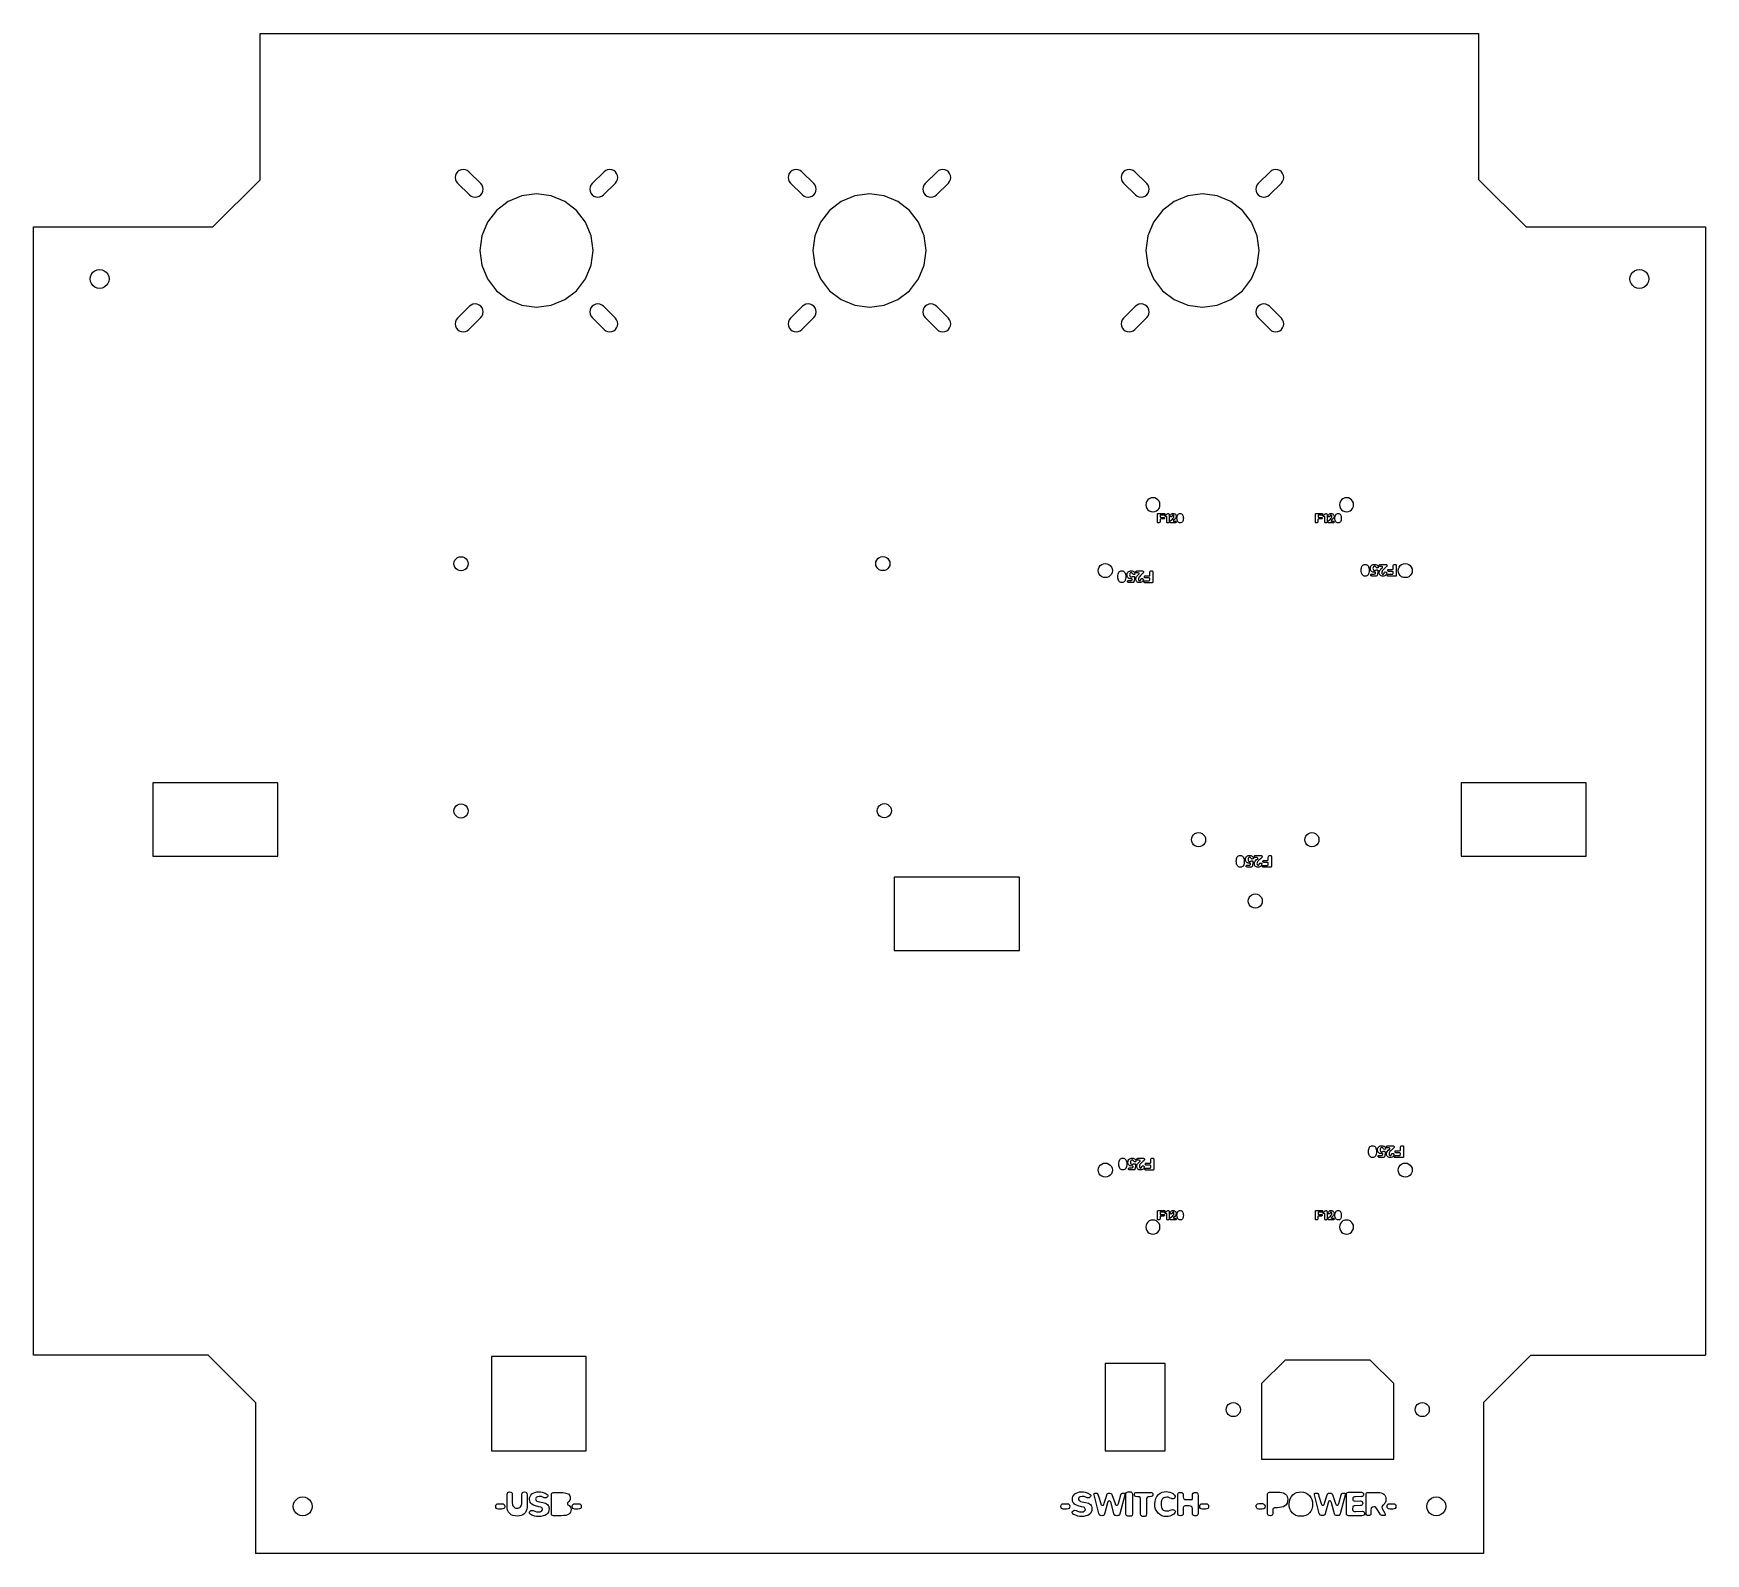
# Model space of a CAD drawing. Header units: metres. Extents: x 2364 to 2718, y 474 to 796.
import ezdxf

# ---------------------------------------------------------------- set-up
doc = ezdxf.new("R2010")
doc.units = ezdxf.units.M

msp = doc.modelspace()

# ---------------------------------------------------------------- linework, layer by layer
at = {"layer": 'COMPONENT0'}
for p, q in [((2645.21, 683.09), (2645.28, 683.31)), ((2645.28, 683.31), (2645.37, 683.48)), ((2645.37, 683.48), (2645.49, 683.62)), ((2645.49, 683.62), (2645.63, 683.71)), ((2645.63, 683.71), (2645.81, 683.77)), ((2645.81, 683.77), (2646.01, 683.79)), ((2646.01, 683.79), (2646.19, 683.77)), ((2646.19, 683.77), (2646.35, 683.71)), ((2646.35, 683.71), (2646.49, 683.6)), ((2646.49, 683.6), (2646.61, 683.46)), ((2646.61, 683.46), (2646.71, 683.29)), ((2646.71, 683.29), (2646.79, 683.08)), ((2647.11, 683.13), (2647.16, 683.32)), ((2647.16, 683.32), (2647.25, 683.47)), ((2647.25, 683.47), (2647.37, 683.59)), ((2647.37, 683.59), (2647.5, 683.68)), ((2647.5, 683.68), (2647.66, 683.75)), ((2647.66, 683.75), (2647.83, 683.78)), ((2647.72, 683.25), (2647.66, 683.11)), ((2647.83, 683.36), (2647.72, 683.25)), ((2647.83, 683.78), (2648, 683.79)), ((2647.9, 683.39), (2647.83, 683.36)), ((2647.98, 683.4), (2647.9, 683.39)), ((2648.11, 683.37), (2647.98, 683.4)), ((2648, 683.79), (2648.2, 683.78)), ((2648.18, 683.33), (2648.11, 683.37)), ((2648.25, 683.24), (2648.18, 683.33)), ((2648.2, 683.78), (2648.37, 683.73)), ((2648.37, 683.73), (2648.5, 683.67)), ((2648.5, 683.67), (2648.61, 683.59)), ((2648.61, 683.59), (2648.68, 683.5)), ((2648.68, 683.5), (2648.74, 683.4)), ((2648.74, 683.4), (2648.77, 683.22)), ((2648.97, 683.55), (2648.98, 683.65)), ((2648.98, 683.47), (2648.97, 683.55)), ((2648.98, 683.65), (2649.03, 683.71)), ((2649.03, 683.4), (2648.98, 683.47)), ((2649.03, 683.71), (2649.1, 683.75)), ((2649.11, 683.36), (2649.03, 683.4)), ((2649.1, 683.75), (2649.19, 683.76)), ((2649.23, 683.34), (2649.11, 683.36)), ((2649.19, 683.76), (2650.41, 683.76)), ((2649.44, 683.34), (2649.23, 683.34)), ((2649.58, 683.33), (2649.44, 683.34)), ((2649.66, 683.29), (2649.58, 683.33)), ((2649.69, 683.22), (2649.66, 683.29)), ((2650.41, 683.76), (2650.49, 683.75)), ((2650.55, 683.34), (2650.44, 683.24)), ((2650.49, 683.75), (2650.55, 683.7)), ((2650.55, 683.7), (2650.59, 683.64)), ((2650.59, 683.44), (2650.55, 683.34)), ((2650.59, 683.64), (2650.6, 683.55)), ((2650.6, 683.55), (2650.59, 683.44)), ((2651.92, 683.38), (2651.94, 683.59)), ((2651.93, 683.05), (2651.92, 683.38)), ((2651.94, 683.59), (2652.01, 683.71)), ((2652.01, 683.71), (2652.13, 683.77)), ((2652.13, 683.77), (2652.3, 683.78)), ((2652.3, 683.78), (2652.43, 683.77)), ((2652.43, 683.77), (2652.52, 683.74)), ((2652.52, 683.74), (2652.57, 683.67)), ((2652.57, 683.67), (2652.58, 683.56)), ((2652.58, 683.56), (2652.58, 681.47)), ((2645.16, 682.52), (2645.17, 682.82)), ((2645.17, 682.25), (2645.16, 682.52)), ((2645.17, 682.82), (2645.21, 683.09)), ((2645.21, 682.01), (2645.17, 682.25)), ((2645.29, 681.8), (2645.21, 682.01)), ((2645.38, 681.62), (2645.29, 681.8)), ((2645.5, 681.48), (2645.38, 681.62)), ((2645.65, 681.37), (2645.5, 681.48)), ((2645.81, 681.31), (2645.65, 681.37)), ((2646, 681.29), (2645.81, 681.31)), ((2646.19, 681.31), (2646, 681.29)), ((2646.36, 681.37), (2646.19, 681.31)), ((2646.5, 681.47), (2646.36, 681.37)), ((2646.63, 681.61), (2646.5, 681.47)), ((2646.72, 681.79), (2646.63, 681.61)), ((2646.79, 682.01), (2646.72, 681.79)), ((2646.79, 683.08), (2646.83, 682.84)), ((2646.84, 682.28), (2646.79, 682.01)), ((2646.83, 682.84), (2646.85, 682.58)), ((2646.85, 682.58), (2646.84, 682.28)), ((2647.09, 682.92), (2647.11, 683.13)), ((2647.1, 682.74), (2647.09, 682.92)), ((2647.14, 682.59), (2647.1, 682.74)), ((2647.2, 682.45), (2647.14, 682.59)), ((2647.29, 682.34), (2647.2, 682.45)), ((2647.21, 681.52), (2647.23, 681.62)), ((2647.23, 681.44), (2647.21, 681.52)), ((2647.23, 681.62), (2647.28, 681.69)), ((2647.27, 681.38), (2647.23, 681.44)), ((2647.34, 681.34), (2647.27, 681.38)), ((2647.28, 681.69), (2647.36, 681.73)), ((2647.39, 682.25), (2647.29, 682.34)), ((2647.43, 681.33), (2647.34, 681.34)), ((2647.36, 681.73), (2647.47, 681.74)), ((2647.51, 682.18), (2647.39, 682.25)), ((2648.34, 681.33), (2647.43, 681.33)), ((2647.47, 681.74), (2647.88, 681.74)), ((2647.65, 682.14), (2647.51, 682.18)), ((2647.66, 683.11), (2647.64, 682.95)), ((2647.64, 682.95), (2647.66, 682.77)), ((2647.81, 682.13), (2647.65, 682.14)), ((2647.66, 682.77), (2647.73, 682.62)), ((2647.73, 682.62), (2647.83, 682.52)), ((2647.91, 682.13), (2647.81, 682.13)), ((2647.83, 682.52), (2647.95, 682.49)), ((2647.88, 681.74), (2648.01, 681.76)), ((2648.03, 682.13), (2647.91, 682.13)), ((2647.95, 682.49), (2648.09, 682.51)), ((2648.01, 681.76), (2648.1, 681.8)), ((2648.1, 682.12), (2648.03, 682.13)), ((2648.09, 682.51), (2648.19, 682.56)), ((2648.15, 682.09), (2648.1, 682.12)), ((2648.1, 681.8), (2648.16, 681.87)), ((2648.17, 682.03), (2648.15, 682.09)), ((2648.16, 681.87), (2648.18, 681.94)), ((2648.18, 681.94), (2648.17, 682.03)), ((2648.19, 682.56), (2648.27, 682.6)), ((2648.32, 683.13), (2648.25, 683.24)), ((2648.27, 682.6), (2648.39, 682.62)), ((2648.38, 683.06), (2648.32, 683.13)), ((2648.45, 681.35), (2648.34, 681.33)), ((2648.45, 683.03), (2648.38, 683.06)), ((2648.39, 682.62), (2648.53, 682.61)), ((2648.54, 683.03), (2648.45, 683.03)), ((2648.52, 681.41), (2648.45, 681.35)), ((2648.57, 681.5), (2648.52, 681.41)), ((2648.53, 682.61), (2648.62, 682.57)), ((2648.66, 683.04), (2648.54, 683.03)), ((2648.6, 681.63), (2648.57, 681.5)), ((2648.67, 682.3), (2648.6, 681.63)), ((2648.62, 682.57), (2648.66, 682.5)), ((2648.73, 683.08), (2648.66, 683.04)), ((2648.66, 682.5), (2648.68, 682.4)), ((2648.68, 682.36), (2648.67, 682.3)), ((2648.68, 682.4), (2648.68, 682.36)), ((2648.76, 683.14), (2648.73, 683.08)), ((2648.77, 683.22), (2648.76, 683.14)), ((2648.97, 682.02), (2648.98, 682.19)), ((2648.98, 681.87), (2648.97, 682.02)), ((2648.98, 682.19), (2649.01, 682.34)), ((2649.02, 681.73), (2648.98, 681.87)), ((2649.01, 682.34), (2649.06, 682.47)), ((2649.08, 681.61), (2649.02, 681.73)), ((2649.06, 682.47), (2649.14, 682.59)), ((2649.17, 681.5), (2649.08, 681.61)), ((2649.14, 682.59), (2649.34, 682.83)), ((2649.28, 681.41), (2649.17, 681.5)), ((2649.42, 681.35), (2649.28, 681.41)), ((2649.34, 682.83), (2649.62, 683.09)), ((2649.58, 681.3), (2649.42, 681.35)), ((2649.54, 682.19), (2649.53, 682.07)), ((2649.53, 682.07), (2649.55, 681.89)), ((2649.57, 682.31), (2649.54, 682.19)), ((2649.55, 681.89), (2649.61, 681.78)), ((2649.63, 682.43), (2649.57, 682.31)), ((2649.76, 681.29), (2649.58, 681.3)), ((2649.61, 681.78), (2649.69, 681.72)), ((2649.62, 683.09), (2649.68, 683.15)), ((2649.71, 682.54), (2649.63, 682.43)), ((2649.68, 683.15), (2649.69, 683.22)), ((2649.69, 681.72), (2649.77, 681.7)), ((2649.93, 682.79), (2649.71, 682.54)), ((2649.97, 681.31), (2649.76, 681.29)), ((2649.77, 681.7), (2649.86, 681.72)), ((2649.86, 681.72), (2649.94, 681.77)), ((2650.24, 683.07), (2649.93, 682.79)), ((2649.94, 681.77), (2649.99, 681.85)), ((2650.15, 681.37), (2649.97, 681.31)), ((2649.99, 681.85), (2650.02, 681.95)), ((2650.02, 681.95), (2650.05, 682.03)), ((2650.05, 682.03), (2650.09, 682.11)), ((2650.09, 682.11), (2650.15, 682.16)), ((2650.15, 682.16), (2650.26, 682.18)), ((2650.29, 681.46), (2650.15, 681.37)), ((2650.44, 683.24), (2650.24, 683.07)), ((2650.26, 682.18), (2650.39, 682.16)), ((2650.39, 681.56), (2650.29, 681.46)), ((2650.39, 682.16), (2650.48, 682.12)), ((2650.47, 681.67), (2650.39, 681.56)), ((2650.52, 681.78), (2650.47, 681.67)), ((2650.48, 682.12), (2650.54, 682.05)), ((2650.56, 681.96), (2650.52, 681.78)), ((2650.54, 682.05), (2650.56, 681.96)), ((2650.68, 681.47), (2650.7, 681.56)), ((2650.7, 681.38), (2650.68, 681.47)), ((2650.7, 681.56), (2650.73, 681.63)), ((2650.74, 681.32), (2650.7, 681.38)), ((2650.73, 681.63), (2650.79, 681.67)), ((2650.8, 681.28), (2650.74, 681.32)), ((2650.78, 682.52), (2650.79, 682.61)), ((2650.79, 682.43), (2650.78, 682.52)), ((2650.79, 682.61), (2650.83, 682.68)), ((2650.84, 682.37), (2650.79, 682.43)), ((2650.79, 681.67), (2650.88, 681.69)), ((2650.88, 681.27), (2650.8, 681.28)), ((2650.83, 682.68), (2650.89, 682.72)), ((2650.9, 682.33), (2650.84, 682.37)), ((2650.88, 681.69), (2651.66, 681.69)), ((2652.4, 681.27), (2650.88, 681.27)), ((2650.89, 682.72), (2650.97, 682.74)), ((2650.97, 682.32), (2650.9, 682.33)), ((2650.97, 682.74), (2651.66, 682.74)), ((2651.66, 682.32), (2650.97, 682.32)), ((2651.66, 682.74), (2651.86, 682.76)), ((2651.81, 682.3), (2651.66, 682.32)), ((2651.66, 681.69), (2651.8, 681.71)), ((2651.8, 681.71), (2651.87, 681.76)), ((2651.88, 682.25), (2651.81, 682.3)), ((2651.86, 682.76), (2651.9, 682.8)), ((2651.87, 681.76), (2651.9, 681.86)), ((2651.91, 682.14), (2651.88, 682.25)), ((2651.9, 682.8), (2651.93, 682.86)), ((2651.9, 681.86), (2651.91, 681.99)), ((2651.91, 681.99), (2651.91, 682.14)), ((2651.93, 682.86), (2651.93, 683.05)), ((2652.47, 681.29), (2652.4, 681.27)), ((2652.53, 681.33), (2652.47, 681.29)), ((2652.57, 681.4), (2652.53, 681.33)), ((2652.58, 681.47), (2652.57, 681.4))]:
    msp.add_line(p, q, dxfattribs=at)
at = {"layer": 'COMPONENT1'}
for p, q in [((2593.63, 681.16, 0), (2593.65, 681.46, 0)), ((2593.65, 680.89, 0), (2593.63, 681.16, 0)), ((2593.65, 681.46, 0), (2593.69, 681.72, 0)), ((2593.69, 680.65, 0), (2593.65, 680.89, 0)), ((2593.69, 681.72, 0), (2593.75, 681.94, 0)), ((2593.76, 680.44, 0), (2593.69, 680.65, 0)), ((2593.75, 681.94, 0), (2593.85, 682.12, 0)), ((2593.86, 680.26, 0), (2593.76, 680.44, 0)), ((2593.85, 682.12, 0), (2593.97, 682.25, 0)), ((2593.98, 680.12, 0), (2593.86, 680.26, 0)), ((2593.97, 682.25, 0), (2594.11, 682.35, 0)), ((2594.12, 680.01, 0), (2593.98, 680.12, 0)), ((2594.11, 682.35, 0), (2594.28, 682.41, 0)), ((2594.29, 679.94, 0), (2594.12, 680.01, 0)), ((2594.28, 682.41, 0), (2594.48, 682.43, 0)), ((2594.47, 679.92, 0), (2594.29, 679.94, 0)), ((2594.67, 679.94, 0), (2594.47, 679.92, 0)), ((2594.48, 682.43, 0), (2594.66, 682.41, 0)), ((2594.66, 682.41, 0), (2594.83, 682.34, 0)), ((2594.84, 680, 0), (2594.67, 679.94, 0)), ((2594.83, 682.34, 0), (2594.97, 682.24, 0)), ((2594.98, 680.1, 0), (2594.84, 680, 0)), ((2594.97, 682.24, 0), (2595.09, 682.1, 0)), ((2595.11, 680.25, 0), (2594.98, 680.1, 0)), ((2595.09, 682.1, 0), (2595.19, 681.92, 0)), ((2595.2, 680.43, 0), (2595.11, 680.25, 0)), ((2595.19, 681.92, 0), (2595.26, 681.71, 0)), ((2595.27, 680.65, 0), (2595.2, 680.43, 0)), ((2595.26, 681.71, 0), (2595.31, 681.48, 0)), ((2595.31, 680.91, 0), (2595.27, 680.65, 0)), ((2595.31, 681.48, 0), (2595.33, 681.21, 0)), ((2595.33, 681.21, 0), (2595.31, 680.91, 0)), ((2595.57, 681.55, 0), (2595.59, 681.77, 0)), ((2595.58, 681.38, 0), (2595.57, 681.55, 0)), ((2595.62, 681.23, 0), (2595.58, 681.38, 0)), ((2595.59, 681.77, 0), (2595.64, 681.95, 0)), ((2595.68, 681.09, 0), (2595.62, 681.23, 0)), ((2595.64, 681.95, 0), (2595.73, 682.1, 0)), ((2595.77, 680.98, 0), (2595.68, 681.09, 0)), ((2595.69, 680.16, 0), (2595.71, 680.25, 0)), ((2595.7, 680.08, 0), (2595.69, 680.16, 0)), ((2595.75, 680.02, 0), (2595.7, 680.08, 0)), ((2595.71, 680.25, 0), (2595.76, 680.32, 0)), ((2595.73, 682.1, 0), (2595.85, 682.23, 0)), ((2595.81, 679.98, 0), (2595.75, 680.02, 0)), ((2595.76, 680.32, 0), (2595.84, 680.36, 0)), ((2595.87, 680.88, 0), (2595.77, 680.98, 0)), ((2595.91, 679.97, 0), (2595.81, 679.98, 0)), ((2595.84, 680.36, 0), (2595.95, 680.38, 0)), ((2595.85, 682.23, 0), (2595.98, 682.32, 0)), ((2595.99, 680.82, 0), (2595.87, 680.88, 0)), ((2596.82, 679.97, 0), (2595.91, 679.97, 0)), ((2595.95, 680.38, 0), (2596.36, 680.38, 0)), ((2595.98, 682.32, 0), (2596.14, 682.38, 0)), ((2596.13, 680.77, 0), (2595.99, 680.82, 0)), ((2596.14, 681.74, 0), (2596.12, 681.59, 0)), ((2596.12, 681.59, 0), (2596.14, 681.4, 0)), ((2596.28, 680.76, 0), (2596.13, 680.77, 0)), ((2596.14, 682.38, 0), (2596.3, 682.42, 0)), ((2596.2, 681.89, 0), (2596.14, 681.74, 0)), ((2596.14, 681.4, 0), (2596.21, 681.26, 0)), ((2596.31, 682, 0), (2596.2, 681.89, 0)), ((2596.21, 681.26, 0), (2596.31, 681.16, 0)), ((2596.38, 680.76, 0), (2596.28, 680.76, 0)), ((2596.3, 682.42, 0), (2596.47, 682.43, 0)), ((2596.38, 682.03, 0), (2596.31, 682, 0)), ((2596.31, 681.16, 0), (2596.43, 681.13, 0)), ((2596.36, 680.38, 0), (2596.49, 680.39, 0)), ((2596.46, 682.04, 0), (2596.38, 682.03, 0)), ((2596.51, 680.77, 0), (2596.38, 680.76, 0)), ((2596.43, 681.13, 0), (2596.57, 681.15, 0)), ((2596.59, 682.01, 0), (2596.46, 682.04, 0)), ((2596.47, 682.43, 0), (2596.68, 682.42, 0)), ((2596.49, 680.39, 0), (2596.58, 680.44, 0)), ((2596.58, 680.76, 0), (2596.51, 680.77, 0)), ((2596.57, 681.15, 0), (2596.66, 681.19, 0)), ((2596.63, 680.72, 0), (2596.58, 680.76, 0)), ((2596.58, 680.44, 0), (2596.64, 680.5, 0)), ((2596.66, 681.96, 0), (2596.59, 682.01, 0)), ((2596.65, 680.66, 0), (2596.63, 680.72, 0)), ((2596.64, 680.5, 0), (2596.66, 680.58, 0)), ((2596.66, 680.58, 0), (2596.65, 680.66, 0)), ((2596.72, 681.87, 0), (2596.66, 681.96, 0)), ((2596.66, 681.19, 0), (2596.75, 681.24, 0)), ((2596.68, 682.42, 0), (2596.85, 682.37, 0)), ((2596.8, 681.76, 0), (2596.72, 681.87, 0)), ((2596.75, 681.24, 0), (2596.87, 681.26, 0)), ((2596.86, 681.7, 0), (2596.8, 681.76, 0)), ((2596.93, 679.99, 0), (2596.82, 679.97, 0)), ((2596.85, 682.37, 0), (2596.98, 682.3, 0)), ((2596.93, 681.67, 0), (2596.86, 681.7, 0)), ((2596.87, 681.26, 0), (2597.01, 681.25, 0)), ((2597.02, 681.66, 0), (2596.93, 681.67, 0)), ((2597, 680.04, 0), (2596.93, 679.99, 0)), ((2596.98, 682.3, 0), (2597.09, 682.22, 0)), ((2597.05, 680.14, 0), (2597, 680.04, 0)), ((2597.01, 681.25, 0), (2597.1, 681.2, 0)), ((2597.14, 681.67, 0), (2597.02, 681.66, 0)), ((2597.08, 680.27, 0), (2597.05, 680.14, 0)), ((2597.15, 680.94, 0), (2597.08, 680.27, 0)), ((2597.09, 682.22, 0), (2597.16, 682.13, 0)), ((2597.1, 681.2, 0), (2597.14, 681.13, 0)), ((2597.21, 681.71, 0), (2597.14, 681.67, 0)), ((2597.14, 681.13, 0), (2597.16, 681.04, 0)), ((2597.16, 680.99, 0), (2597.15, 680.94, 0)), ((2597.16, 682.13, 0), (2597.21, 682.04, 0)), ((2597.16, 681.04, 0), (2597.16, 680.99, 0)), ((2597.21, 682.04, 0), (2597.25, 681.86, 0)), ((2597.24, 681.78, 0), (2597.21, 681.71, 0)), ((2597.25, 681.86, 0), (2597.24, 681.78, 0)), ((2597.45, 682.18, 0), (2597.46, 682.28, 0)), ((2597.46, 682.1, 0), (2597.45, 682.18, 0)), ((2597.45, 680.66, 0), (2597.46, 680.82, 0)), ((2597.46, 680.51, 0), (2597.45, 680.66, 0)), ((2597.46, 682.28, 0), (2597.51, 682.35, 0)), ((2597.5, 682.04, 0), (2597.46, 682.1, 0)), ((2597.46, 680.82, 0), (2597.49, 680.97, 0)), ((2597.5, 680.37, 0), (2597.46, 680.51, 0)), ((2597.49, 680.97, 0), (2597.54, 681.11, 0)), ((2597.58, 681.99, 0), (2597.5, 682.04, 0)), ((2597.56, 680.25, 0), (2597.5, 680.37, 0)), ((2597.51, 682.35, 0), (2597.58, 682.38, 0)), ((2597.54, 681.11, 0), (2597.61, 681.23, 0)), ((2597.65, 680.14, 0), (2597.56, 680.25, 0)), ((2597.58, 682.38, 0), (2597.67, 682.4, 0)), ((2597.71, 681.98, 0), (2597.58, 681.99, 0)), ((2597.61, 681.23, 0), (2597.82, 681.47, 0)), ((2597.76, 680.05, 0), (2597.65, 680.14, 0)), ((2597.67, 682.4, 0), (2598.88, 682.4, 0)), ((2597.91, 681.98, 0), (2597.71, 681.98, 0)), ((2597.9, 679.98, 0), (2597.76, 680.05, 0)), ((2597.82, 681.47, 0), (2598.1, 681.72, 0)), ((2598.06, 679.94, 0), (2597.9, 679.98, 0)), ((2598.06, 681.96, 0), (2597.91, 681.98, 0)), ((2598.01, 680.82, 0), (2598, 680.7, 0)), ((2598, 680.7, 0), (2598.03, 680.53, 0)), ((2598.05, 680.94, 0), (2598.01, 680.82, 0)), ((2598.03, 680.53, 0), (2598.08, 680.41, 0)), ((2598.11, 681.06, 0), (2598.05, 680.94, 0)), ((2598.14, 681.93, 0), (2598.06, 681.96, 0)), ((2598.24, 679.93, 0), (2598.06, 679.94, 0)), ((2598.08, 680.41, 0), (2598.16, 680.35, 0)), ((2598.1, 681.72, 0), (2598.16, 681.79, 0)), ((2598.19, 681.18, 0), (2598.11, 681.06, 0)), ((2598.17, 681.85, 0), (2598.14, 681.93, 0)), ((2598.16, 681.79, 0), (2598.17, 681.85, 0)), ((2598.16, 680.35, 0), (2598.25, 680.34, 0)), ((2598.41, 681.43, 0), (2598.19, 681.18, 0)), ((2598.45, 679.95, 0), (2598.24, 679.93, 0)), ((2598.25, 680.34, 0), (2598.34, 680.35, 0)), ((2598.34, 680.35, 0), (2598.41, 680.41, 0)), ((2598.72, 681.71, 0), (2598.41, 681.43, 0)), ((2598.41, 680.41, 0), (2598.47, 680.49, 0)), ((2598.63, 680.01, 0), (2598.45, 679.95, 0)), ((2598.47, 680.49, 0), (2598.5, 680.58, 0)), ((2598.5, 680.58, 0), (2598.52, 680.67, 0)), ((2598.52, 680.67, 0), (2598.56, 680.74, 0)), ((2598.56, 680.74, 0), (2598.63, 680.79, 0)), ((2598.63, 680.79, 0), (2598.74, 680.81, 0)), ((2598.77, 680.09, 0), (2598.63, 680.01, 0)), ((2598.92, 681.87, 0), (2598.72, 681.71, 0)), ((2598.74, 680.81, 0), (2598.87, 680.8, 0)), ((2598.87, 680.2, 0), (2598.77, 680.09, 0)), ((2598.87, 680.8, 0), (2598.96, 680.75, 0)), ((2598.95, 680.31, 0), (2598.87, 680.2, 0)), ((2598.88, 682.4, 0), (2598.97, 682.38, 0)), ((2599.03, 681.98, 0), (2598.92, 681.87, 0)), ((2599, 680.42, 0), (2598.95, 680.31, 0)), ((2598.96, 680.75, 0), (2599.02, 680.69, 0)), ((2598.97, 682.38, 0), (2599.03, 682.34, 0)), ((2599.04, 680.6, 0), (2599, 680.42, 0)), ((2599.02, 680.69, 0), (2599.04, 680.6, 0)), ((2599.03, 682.34, 0), (2599.07, 682.28, 0)), ((2599.07, 682.07, 0), (2599.03, 681.98, 0)), ((2599.07, 682.28, 0), (2599.08, 682.19, 0)), ((2599.08, 682.19, 0), (2599.07, 682.07, 0)), ((2599.16, 680.11, 0), (2599.17, 680.19, 0)), ((2599.18, 680.02, 0), (2599.16, 680.11, 0)), ((2599.17, 680.19, 0), (2599.21, 680.26, 0)), ((2599.22, 679.96, 0), (2599.18, 680.02, 0)), ((2599.21, 680.26, 0), (2599.27, 680.31, 0)), ((2599.28, 679.92, 0), (2599.22, 679.96, 0)), ((2599.26, 681.16, 0), (2599.27, 681.25, 0)), ((2599.27, 681.07, 0), (2599.26, 681.16, 0)), ((2599.27, 681.25, 0), (2599.31, 681.31, 0)), ((2599.31, 681, 0), (2599.27, 681.07, 0)), ((2599.27, 680.31, 0), (2599.35, 680.32, 0)), ((2599.35, 679.91, 0), (2599.28, 679.92, 0)), ((2599.31, 681.31, 0), (2599.37, 681.36, 0)), ((2599.38, 680.97, 0), (2599.31, 681, 0)), ((2599.35, 680.32, 0), (2600.14, 680.32, 0)), ((2600.88, 679.91, 0), (2599.35, 679.91, 0)), ((2599.37, 681.36, 0), (2599.45, 681.37, 0)), ((2599.45, 680.95, 0), (2599.38, 680.97, 0)), ((2599.45, 681.37, 0), (2600.14, 681.37, 0)), ((2600.14, 680.95, 0), (2599.45, 680.95, 0)), ((2600.14, 681.37, 0), (2600.33, 681.4, 0)), ((2600.29, 680.94, 0), (2600.14, 680.95, 0)), ((2600.14, 680.32, 0), (2600.28, 680.34, 0)), ((2600.28, 680.34, 0), (2600.35, 680.4, 0)), ((2600.36, 680.88, 0), (2600.29, 680.94, 0)), ((2600.33, 681.4, 0), (2600.38, 681.43, 0)), ((2600.35, 680.4, 0), (2600.38, 680.49, 0)), ((2600.39, 680.78, 0), (2600.36, 680.88, 0)), ((2600.38, 681.43, 0), (2600.4, 681.49, 0)), ((2600.38, 680.49, 0), (2600.39, 680.62, 0)), ((2600.39, 680.62, 0), (2600.39, 680.78, 0)), ((2600.4, 682.02, 0), (2600.42, 682.22, 0)), ((2600.41, 681.69, 0), (2600.4, 682.02, 0)), ((2600.4, 681.49, 0), (2600.41, 681.69, 0)), ((2600.42, 682.22, 0), (2600.49, 682.34, 0)), ((2600.49, 682.34, 0), (2600.6, 682.4, 0)), ((2600.6, 682.4, 0), (2600.78, 682.42, 0)), ((2600.78, 682.42, 0), (2600.91, 682.41, 0)), ((2600.95, 679.92, 0), (2600.88, 679.91, 0)), ((2600.91, 682.41, 0), (2601, 682.38, 0)), ((2601.01, 679.97, 0), (2600.95, 679.92, 0)), ((2601, 682.38, 0), (2601.05, 682.31, 0)), ((2601.05, 680.03, 0), (2601.01, 679.97, 0)), ((2601.05, 682.31, 0), (2601.06, 682.2, 0)), ((2601.06, 680.11, 0), (2601.05, 680.03, 0)), ((2601.06, 682.2, 0), (2601.06, 680.11, 0)), ((2635.48, 546.78, 0.01), (2635.49, 546.84, 0.01)), ((2635.48, 545.1, 0.01), (2635.48, 546.78, 0.01)), ((2635.49, 546.84, 0.01), (2635.53, 546.89, 0.01)), ((2635.53, 546.89, 0.01), (2635.57, 546.92, 0.01)), ((2635.57, 546.92, 0.01), (2635.63, 546.94, 0.01)), ((2635.63, 546.94, 0.01), (2636.85, 546.94, 0.01)), ((2636.01, 545.25, 0.01), (2636, 545.08, 0.01)), ((2636.03, 545.71, 0.01), (2636.01, 545.67, 0.01)), ((2636.01, 545.67, 0.01), (2636.01, 545.51, 0.01)), ((2636.01, 545.51, 0.01), (2636.01, 545.25, 0.01)), ((2636.03, 546.47, 0.01), (2636.02, 546.37, 0.01)), ((2636.02, 546.37, 0.01), (2636.02, 546.24, 0.01)), ((2636.02, 546.24, 0.01), (2636.04, 546.16, 0.01)), ((2636.05, 546.54, 0.01), (2636.03, 546.47, 0.01)), ((2636.07, 545.74, 0.01), (2636.03, 545.71, 0.01)), ((2636.04, 546.16, 0.01), (2636.1, 546.11, 0.01)), ((2636.11, 546.59, 0.01), (2636.05, 546.54, 0.01)), ((2636.22, 545.76, 0.01), (2636.07, 545.74, 0.01)), ((2636.1, 546.11, 0.01), (2636.22, 546.1, 0.01)), ((2636.22, 546.6, 0.01), (2636.11, 546.59, 0.01)), ((2636.85, 546.6, 0.01), (2636.22, 546.6, 0.01)), ((2636.22, 546.1, 0.01), (2636.77, 546.1, 0.01)), ((2636.77, 545.76, 0.01), (2636.22, 545.76, 0.01)), ((2636.77, 546.1, 0.01), (2636.83, 546.09, 0.01)), ((2636.84, 545.78, 0.01), (2636.77, 545.76, 0.01)), ((2636.83, 546.09, 0.01), (2636.88, 546.06, 0.01)), ((2636.89, 545.81, 0.01), (2636.84, 545.78, 0.01)), ((2636.85, 546.94, 0.01), (2636.91, 546.93, 0.01)), ((2636.92, 546.61, 0.01), (2636.85, 546.6, 0.01)), ((2636.88, 546.06, 0.01), (2636.91, 546.01, 0.01)), ((2636.92, 545.87, 0.01), (2636.89, 545.81, 0.01)), ((2636.91, 546.93, 0.01), (2636.96, 546.9, 0.01)), ((2636.91, 546.01, 0.01), (2636.93, 545.93, 0.01)), ((2636.96, 546.65, 0.01), (2636.92, 546.61, 0.01)), ((2636.93, 545.93, 0.01), (2636.92, 545.87, 0.01)), ((2636.96, 546.9, 0.01), (2636.99, 546.85, 0.01)), ((2636.99, 546.71, 0.01), (2636.96, 546.65, 0.01)), ((2636.99, 546.85, 0.01), (2637, 546.78, 0.01)), ((2637, 546.78, 0.01), (2636.99, 546.71, 0.01)), ((2637.04, 546.53, 0.01), (2637.07, 546.57, 0.01)), ((2637.04, 546.48, 0.01), (2637.04, 546.53, 0.01)), ((2637.05, 546.4, 0.01), (2637.04, 546.48, 0.01)), ((2637.08, 546.36, 0.01), (2637.05, 546.4, 0.01)), ((2637.07, 546.57, 0.01), (2637.14, 546.62, 0.01)), ((2637.18, 546.32, 0.01), (2637.08, 546.36, 0.01)), ((2637.14, 546.62, 0.01), (2637.24, 546.66, 0.01)), ((2637.3, 546.32, 0.01), (2637.18, 546.32, 0.01)), ((2637.24, 546.66, 0.01), (2637.36, 546.71, 0.01)), ((2637.35, 546.31, 0.01), (2637.3, 546.32, 0.01)), ((2637.39, 546.29, 0.01), (2637.35, 546.31, 0.01)), ((2637.36, 546.71, 0.01), (2637.43, 546.76, 0.01)), ((2637.43, 546.23, 0.01), (2637.39, 546.29, 0.01)), ((2637.43, 546.76, 0.01), (2637.5, 546.83, 0.01)), ((2637.45, 546.18, 0.01), (2637.43, 546.23, 0.01)), ((2637.45, 546.04, 0.01), (2637.45, 546.18, 0.01)), ((2637.45, 545.19, 0.01), (2637.45, 546.04, 0.01)), ((2637.46, 545.04, 0.01), (2637.45, 545.19, 0.01)), ((2637.5, 546.83, 0.01), (2637.6, 546.88, 0.01)), ((2637.6, 546.88, 0.01), (2637.72, 546.9, 0.01)), ((2637.72, 546.9, 0.01), (2637.79, 546.9, 0.01)), ((2637.79, 546.9, 0.01), (2637.84, 546.87, 0.01)), ((2637.84, 546.87, 0.01), (2637.88, 546.83, 0.01)), ((2637.88, 546.83, 0.01), (2637.9, 546.78, 0.01)), ((2637.9, 546.78, 0.01), (2637.92, 546.67, 0.01)), ((2637.92, 546.67, 0.01), (2637.92, 546.54, 0.01)), ((2637.92, 546.54, 0.01), (2637.92, 545.22, 0.01)), ((2637.92, 545.22, 0.01), (2637.92, 545.08, 0.01)), ((2638.1, 545.11, 0.01), (2638.11, 545.2, 0.01)), ((2638.11, 545.2, 0.01), (2638.14, 545.28, 0.01)), ((2638.13, 546.38, 0.01), (2638.16, 546.53, 0.01)), ((2638.15, 546.31, 0.01), (2638.13, 546.38, 0.01)), ((2638.14, 545.28, 0.01), (2638.23, 545.36, 0.01)), ((2638.19, 546.26, 0.01), (2638.15, 546.31, 0.01)), ((2638.16, 546.53, 0.01), (2638.2, 546.62, 0.01)), ((2638.27, 546.22, 0.01), (2638.19, 546.26, 0.01)), ((2638.2, 546.62, 0.01), (2638.27, 546.7, 0.01)), ((2638.23, 545.36, 0.01), (2638.39, 545.5, 0.01)), ((2638.27, 546.7, 0.01), (2638.35, 546.79, 0.01)), ((2638.38, 546.21, 0.01), (2638.27, 546.22, 0.01)), ((2638.35, 546.79, 0.01), (2638.46, 546.86, 0.01)), ((2638.46, 546.23, 0.01), (2638.38, 546.21, 0.01)), ((2638.39, 545.5, 0.01), (2638.64, 545.72, 0.01)), ((2638.46, 546.86, 0.01), (2638.6, 546.91, 0.01)), ((2638.51, 546.27, 0.01), (2638.46, 546.23, 0.01)), ((2638.55, 546.33, 0.01), (2638.51, 546.27, 0.01)), ((2638.56, 546.39, 0.01), (2638.55, 546.33, 0.01)), ((2638.59, 546.47, 0.01), (2638.56, 546.39, 0.01)), ((2638.63, 546.54, 0.01), (2638.59, 546.47, 0.01)), ((2638.6, 546.91, 0.01), (2638.77, 546.92, 0.01)), ((2638.69, 546.58, 0.01), (2638.63, 546.54, 0.01)), ((2638.64, 545.72, 0.01), (2638.82, 545.92, 0.01)), ((2638.76, 546.59, 0.01), (2638.69, 546.58, 0.01)), ((2638.83, 546.58, 0.01), (2638.76, 546.59, 0.01)), ((2638.77, 546.92, 0.01), (2638.92, 546.91, 0.01)), ((2638.82, 545.92, 0.01), (2638.88, 546.01, 0.01)), ((2638.9, 546.53, 0.01), (2638.83, 546.58, 0.01)), ((2638.84, 545.43, 0.01), (2638.83, 545.38, 0.01)), ((2638.83, 545.38, 0.01), (2638.85, 545.32, 0.01)), ((2638.89, 545.48, 0.01), (2638.84, 545.43, 0.01)), ((2638.85, 545.32, 0.01), (2638.92, 545.29, 0.01)), ((2638.88, 546.01, 0.01), (2638.93, 546.11, 0.01)), ((2639.11, 545.69, 0.01), (2638.89, 545.48, 0.01)), ((2638.94, 546.44, 0.01), (2638.9, 546.53, 0.01)), ((2638.92, 546.91, 0.01), (2639.05, 546.88, 0.01)), ((2638.92, 545.29, 0.01), (2639.03, 545.28, 0.01)), ((2638.93, 546.11, 0.01), (2638.95, 546.2, 0.01)), ((2638.96, 546.3, 0.01), (2638.94, 546.44, 0.01)), ((2638.95, 546.2, 0.01), (2638.96, 546.3, 0.01)), ((2639.03, 545.28, 0.01), (2639.2, 545.28, 0.01)), ((2639.05, 546.88, 0.01), (2639.16, 546.82, 0.01)), ((2639.27, 545.88, 0.01), (2639.11, 545.69, 0.01)), ((2639.16, 546.82, 0.01), (2639.25, 546.75, 0.01)), ((2639.2, 545.28, 0.01), (2639.3, 545.27, 0.01)), ((2639.25, 546.75, 0.01), (2639.32, 546.67, 0.01)), ((2639.33, 545.98, 0.01), (2639.27, 545.88, 0.01)), ((2639.3, 545.27, 0.01), (2639.36, 545.23, 0.01)), ((2639.32, 546.67, 0.01), (2639.37, 546.57, 0.01)), ((2639.37, 546.08, 0.01), (2639.33, 545.98, 0.01)), ((2639.36, 545.23, 0.01), (2639.4, 545.18, 0.01)), ((2639.37, 546.57, 0.01), (2639.4, 546.45, 0.01)), ((2639.4, 546.2, 0.01), (2639.37, 546.08, 0.01)), ((2639.4, 546.45, 0.01), (2639.41, 546.34, 0.01)), ((2639.41, 546.34, 0.01), (2639.4, 546.2, 0.01)), ((2639.4, 545.18, 0.01), (2639.41, 545.12, 0.01)), ((2639.59, 545.89, 0.01), (2639.6, 546.13, 0.01)), ((2639.6, 545.68, 0.01), (2639.59, 545.89, 0.01)), ((2639.6, 546.13, 0.01), (2639.63, 546.34, 0.01)), ((2639.64, 545.49, 0.01), (2639.6, 545.68, 0.01)), ((2639.63, 546.34, 0.01), (2639.69, 546.52, 0.01)), ((2639.7, 545.32, 0.01), (2639.64, 545.49, 0.01)), ((2639.69, 546.52, 0.01), (2639.77, 546.67, 0.01)), ((2639.78, 545.18, 0.01), (2639.7, 545.32, 0.01)), ((2639.77, 546.67, 0.01), (2639.86, 546.78, 0.01)), ((2639.87, 545.07, 0.01), (2639.78, 545.18, 0.01)), ((2639.86, 546.78, 0.01), (2639.98, 546.86, 0.01)), ((2639.98, 546.86, 0.01), (2640.12, 546.91, 0.01)), ((2640.12, 546.91, 0.01), (2640.27, 546.92, 0.01)), ((2640.27, 546.92, 0.01), (2640.42, 546.91, 0.01)), ((2640.42, 546.91, 0.01), (2640.55, 546.85, 0.01)), ((2640.55, 546.85, 0.01), (2640.67, 546.77, 0.01)), ((2640.67, 546.77, 0.01), (2640.76, 546.65, 0.01)), ((2640.76, 546.65, 0.01), (2640.84, 546.51, 0.01)), ((2640.85, 545.31, 0.01), (2640.77, 545.17, 0.01)), ((2640.84, 546.51, 0.01), (2640.9, 546.34, 0.01)), ((2640.9, 545.48, 0.01), (2640.85, 545.31, 0.01)), ((2640.9, 546.34, 0.01), (2640.93, 546.15, 0.01)), ((2640.93, 545.69, 0.01), (2640.9, 545.48, 0.01)), ((2640.93, 546.15, 0.01), (2640.94, 545.94, 0.01)), ((2640.94, 545.94, 0.01), (2640.93, 545.69, 0.01)), ((2635.5, 545.01, 0.01), (2635.48, 545.1, 0.01)), ((2635.53, 544.96, 0.01), (2635.5, 545.01, 0.01)), ((2635.6, 544.93, 0.01), (2635.53, 544.96, 0.01)), ((2635.71, 544.93, 0.01), (2635.6, 544.93, 0.01)), ((2635.85, 544.94, 0.01), (2635.71, 544.93, 0.01)), ((2635.94, 544.99, 0.01), (2635.85, 544.94, 0.01)), ((2636, 545.08, 0.01), (2635.94, 544.99, 0.01)), ((2637.5, 544.96, 0.01), (2637.46, 545.04, 0.01)), ((2637.58, 544.92, 0.01), (2637.5, 544.96, 0.01)), ((2637.69, 544.91, 0.01), (2637.58, 544.92, 0.01)), ((2637.81, 544.93, 0.01), (2637.69, 544.91, 0.01)), ((2637.88, 544.98, 0.01), (2637.81, 544.93, 0.01)), ((2637.92, 545.08, 0.01), (2637.88, 544.98, 0.01)), ((2638.11, 545.04, 0.01), (2638.1, 545.11, 0.01)), ((2638.14, 544.99, 0.01), (2638.11, 545.04, 0.01)), ((2638.19, 544.96, 0.01), (2638.14, 544.99, 0.01)), ((2638.26, 544.95, 0.01), (2638.19, 544.96, 0.01)), ((2639.23, 544.95, 0.01), (2638.26, 544.95, 0.01)), ((2639.3, 544.96, 0.01), (2639.23, 544.95, 0.01)), ((2639.36, 544.98, 0.01), (2639.3, 544.96, 0.01)), ((2639.39, 545.04, 0.01), (2639.36, 544.98, 0.01)), ((2639.41, 545.12, 0.01), (2639.39, 545.04, 0.01)), ((2639.99, 544.99, 0.01), (2639.87, 545.07, 0.01)), ((2640.12, 544.94, 0.01), (2639.99, 544.99, 0.01)), ((2640.26, 544.92, 0.01), (2640.12, 544.94, 0.01)), ((2640.42, 544.94, 0.01), (2640.26, 544.92, 0.01)), ((2640.56, 544.98, 0.01), (2640.42, 544.94, 0.01)), ((2640.68, 545.06, 0.01), (2640.56, 544.98, 0.01)), ((2640.77, 545.17, 0.01), (2640.68, 545.06, 0.01))]:
    msp.add_line(p, q, dxfattribs=at)
at = {"layer": 'COMPONENT2'}
for p, q in [((2646.69, 559.38, 0.01), (2646.71, 559.68, 0.01)), ((2646.71, 559.11, 0.01), (2646.69, 559.38, 0.01)), ((2646.71, 559.68, 0.01), (2646.75, 559.95, 0.01)), ((2646.75, 559.95, 0.01), (2646.81, 560.16, 0.01)), ((2646.81, 560.16, 0.01), (2646.9, 560.34, 0.01)), ((2646.9, 560.34, 0.01), (2647.02, 560.48, 0.01)), ((2647.02, 560.48, 0.01), (2647.17, 560.57, 0.01)), ((2647.17, 560.57, 0.01), (2647.34, 560.63, 0.01)), ((2647.34, 560.63, 0.01), (2647.54, 560.65, 0.01)), ((2647.54, 560.65, 0.01), (2647.72, 560.63, 0.01)), ((2647.72, 560.63, 0.01), (2647.89, 560.56, 0.01)), ((2647.89, 560.56, 0.01), (2648.03, 560.46, 0.01)), ((2648.03, 560.46, 0.01), (2648.15, 560.32, 0.01)), ((2648.15, 560.32, 0.01), (2648.25, 560.15, 0.01)), ((2648.25, 560.15, 0.01), (2648.32, 559.94, 0.01)), ((2648.32, 559.94, 0.01), (2648.37, 559.7, 0.01)), ((2648.37, 559.7, 0.01), (2648.39, 559.44, 0.01)), ((2648.39, 559.44, 0.01), (2648.37, 559.14, 0.01)), ((2648.62, 559.77, 0.01), (2648.64, 559.99, 0.01)), ((2648.64, 559.6, 0.01), (2648.62, 559.77, 0.01)), ((2648.64, 559.99, 0.01), (2648.7, 560.18, 0.01)), ((2648.68, 559.45, 0.01), (2648.64, 559.6, 0.01)), ((2648.74, 559.31, 0.01), (2648.68, 559.45, 0.01)), ((2648.7, 560.18, 0.01), (2648.79, 560.33, 0.01)), ((2648.79, 560.33, 0.01), (2648.9, 560.45, 0.01)), ((2648.9, 560.45, 0.01), (2649.04, 560.54, 0.01)), ((2649.04, 560.54, 0.01), (2649.2, 560.6, 0.01)), ((2649.19, 559.97, 0.01), (2649.17, 559.81, 0.01)), ((2649.17, 559.81, 0.01), (2649.2, 559.63, 0.01)), ((2649.26, 560.11, 0.01), (2649.19, 559.97, 0.01)), ((2649.2, 560.6, 0.01), (2649.36, 560.64, 0.01)), ((2649.2, 559.63, 0.01), (2649.27, 559.48, 0.01)), ((2649.37, 560.22, 0.01), (2649.26, 560.11, 0.01)), ((2649.27, 559.48, 0.01), (2649.37, 559.38, 0.01)), ((2649.36, 560.64, 0.01), (2649.53, 560.65, 0.01)), ((2649.44, 560.25, 0.01), (2649.37, 560.22, 0.01)), ((2649.37, 559.38, 0.01), (2649.49, 559.35, 0.01)), ((2649.52, 560.26, 0.01), (2649.44, 560.25, 0.01)), ((2649.49, 559.35, 0.01), (2649.63, 559.37, 0.01)), ((2649.64, 560.23, 0.01), (2649.52, 560.26, 0.01)), ((2649.53, 560.65, 0.01), (2649.74, 560.64, 0.01)), ((2649.63, 559.37, 0.01), (2649.72, 559.42, 0.01)), ((2649.72, 560.19, 0.01), (2649.64, 560.23, 0.01)), ((2649.78, 560.1, 0.01), (2649.72, 560.19, 0.01)), ((2649.72, 559.42, 0.01), (2649.81, 559.46, 0.01)), ((2649.74, 560.64, 0.01), (2649.91, 560.59, 0.01)), ((2649.86, 559.98, 0.01), (2649.78, 560.1, 0.01)), ((2649.81, 559.46, 0.01), (2649.93, 559.48, 0.01)), ((2649.92, 559.92, 0.01), (2649.86, 559.98, 0.01)), ((2649.91, 560.59, 0.01), (2650.04, 560.53, 0.01)), ((2649.98, 559.89, 0.01), (2649.92, 559.92, 0.01)), ((2649.93, 559.48, 0.01), (2650.07, 559.47, 0.01)), ((2650.08, 559.88, 0.01), (2649.98, 559.89, 0.01)), ((2650.04, 560.53, 0.01), (2650.14, 560.44, 0.01)), ((2650.07, 559.47, 0.01), (2650.15, 559.43, 0.01)), ((2650.2, 559.9, 0.01), (2650.08, 559.88, 0.01)), ((2650.14, 560.44, 0.01), (2650.22, 560.35, 0.01)), ((2650.15, 559.43, 0.01), (2650.2, 559.36, 0.01)), ((2650.27, 559.94, 0.01), (2650.2, 559.9, 0.01)), ((2650.2, 559.36, 0.01), (2650.21, 559.26, 0.01)), ((2650.22, 560.35, 0.01), (2650.27, 560.26, 0.01)), ((2650.27, 560.26, 0.01), (2650.31, 560.08, 0.01)), ((2650.3, 560, 0.01), (2650.27, 559.94, 0.01)), ((2650.31, 560.08, 0.01), (2650.3, 560, 0.01)), ((2650.51, 560.41, 0.01), (2650.52, 560.51, 0.01)), ((2650.52, 560.33, 0.01), (2650.51, 560.41, 0.01)), ((2650.52, 560.51, 0.01), (2650.57, 560.57, 0.01)), ((2650.56, 560.26, 0.01), (2650.52, 560.33, 0.01)), ((2650.64, 560.22, 0.01), (2650.56, 560.26, 0.01)), ((2650.57, 560.57, 0.01), (2650.64, 560.61, 0.01)), ((2650.6, 559.33, 0.01), (2650.67, 559.45, 0.01)), ((2650.64, 560.61, 0.01), (2650.73, 560.62, 0.01)), ((2650.77, 560.2, 0.01), (2650.64, 560.22, 0.01)), ((2650.67, 559.45, 0.01), (2650.88, 559.69, 0.01)), ((2650.73, 560.62, 0.01), (2651.94, 560.62, 0.01)), ((2650.97, 560.2, 0.01), (2650.77, 560.2, 0.01)), ((2650.88, 559.69, 0.01), (2651.16, 559.94, 0.01)), ((2651.11, 560.19, 0.01), (2650.97, 560.2, 0.01)), ((2651.2, 560.15, 0.01), (2651.11, 560.19, 0.01)), ((2651.16, 559.94, 0.01), (2651.22, 560.01, 0.01)), ((2651.24, 559.4, 0.01), (2651.16, 559.28, 0.01)), ((2651.23, 560.08, 0.01), (2651.2, 560.15, 0.01)), ((2651.22, 560.01, 0.01), (2651.23, 560.08, 0.01)), ((2651.47, 559.65, 0.01), (2651.24, 559.4, 0.01)), ((2651.78, 559.93, 0.01), (2651.47, 559.65, 0.01)), ((2651.98, 560.1, 0.01), (2651.78, 559.93, 0.01)), ((2651.94, 560.62, 0.01), (2652.03, 560.6, 0.01)), ((2652.09, 560.2, 0.01), (2651.98, 560.1, 0.01)), ((2652.03, 560.6, 0.01), (2652.09, 560.56, 0.01)), ((2652.09, 560.56, 0.01), (2652.13, 560.5, 0.01)), ((2652.13, 560.3, 0.01), (2652.09, 560.2, 0.01)), ((2652.13, 560.5, 0.01), (2652.14, 560.41, 0.01)), ((2652.14, 560.41, 0.01), (2652.13, 560.3, 0.01)), ((2652.32, 559.38, 0.01), (2652.33, 559.47, 0.01)), ((2652.33, 559.29, 0.01), (2652.32, 559.38, 0.01)), ((2652.33, 559.47, 0.01), (2652.36, 559.54, 0.01)), ((2652.36, 559.54, 0.01), (2652.42, 559.58, 0.01)), ((2652.42, 559.58, 0.01), (2652.51, 559.59, 0.01)), ((2652.51, 559.59, 0.01), (2653.2, 559.59, 0.01)), ((2653.2, 559.59, 0.01), (2653.39, 559.62, 0.01)), ((2653.39, 559.62, 0.01), (2653.44, 559.66, 0.01)), ((2653.44, 559.66, 0.01), (2653.46, 559.72, 0.01)), ((2653.46, 560.24, 0.01), (2653.48, 560.44, 0.01)), ((2653.47, 559.91, 0.01), (2653.46, 560.24, 0.01)), ((2653.46, 559.72, 0.01), (2653.47, 559.91, 0.01)), ((2653.48, 560.44, 0.01), (2653.55, 560.57, 0.01)), ((2653.55, 560.57, 0.01), (2653.66, 560.63, 0.01)), ((2653.66, 560.63, 0.01), (2653.83, 560.64, 0.01)), ((2653.83, 560.64, 0.01), (2653.97, 560.63, 0.01)), ((2653.97, 560.63, 0.01), (2654.06, 560.6, 0.01)), ((2654.06, 560.6, 0.01), (2654.1, 560.53, 0.01)), ((2654.1, 560.53, 0.01), (2654.12, 560.42, 0.01)), ((2654.12, 560.42, 0.01), (2654.12, 558.33, 0.01)), ((2646.75, 558.87, 0.01), (2646.71, 559.11, 0.01)), ((2646.82, 558.66, 0.01), (2646.75, 558.87, 0.01)), ((2646.92, 558.48, 0.01), (2646.82, 558.66, 0.01)), ((2647.04, 558.34, 0.01), (2646.92, 558.48, 0.01)), ((2647.18, 558.23, 0.01), (2647.04, 558.34, 0.01)), ((2647.35, 558.17, 0.01), (2647.18, 558.23, 0.01)), ((2647.53, 558.14, 0.01), (2647.35, 558.17, 0.01)), ((2647.73, 558.16, 0.01), (2647.53, 558.14, 0.01)), ((2647.89, 558.23, 0.01), (2647.73, 558.16, 0.01)), ((2648.04, 558.33, 0.01), (2647.89, 558.23, 0.01)), ((2648.16, 558.47, 0.01), (2648.04, 558.33, 0.01)), ((2648.26, 558.65, 0.01), (2648.16, 558.47, 0.01)), ((2648.33, 558.87, 0.01), (2648.26, 558.65, 0.01)), ((2648.37, 559.14, 0.01), (2648.33, 558.87, 0.01)), ((2648.82, 559.2, 0.01), (2648.74, 559.31, 0.01)), ((2648.75, 558.38, 0.01), (2648.77, 558.48, 0.01)), ((2648.76, 558.3, 0.01), (2648.75, 558.38, 0.01)), ((2648.8, 558.24, 0.01), (2648.76, 558.3, 0.01)), ((2648.77, 558.48, 0.01), (2648.82, 558.55, 0.01)), ((2648.87, 558.2, 0.01), (2648.8, 558.24, 0.01)), ((2648.93, 559.11, 0.01), (2648.82, 559.2, 0.01)), ((2648.82, 558.55, 0.01), (2648.9, 558.59, 0.01)), ((2648.97, 558.19, 0.01), (2648.87, 558.2, 0.01)), ((2648.9, 558.59, 0.01), (2649.01, 558.6, 0.01)), ((2649.05, 559.04, 0.01), (2648.93, 559.11, 0.01)), ((2649.88, 558.19, 0.01), (2648.97, 558.19, 0.01)), ((2649.01, 558.6, 0.01), (2649.42, 558.6, 0.01)), ((2649.19, 559, 0.01), (2649.05, 559.04, 0.01)), ((2649.34, 558.98, 0.01), (2649.19, 559, 0.01)), ((2649.44, 558.99, 0.01), (2649.34, 558.98, 0.01)), ((2649.42, 558.6, 0.01), (2649.55, 558.62, 0.01)), ((2649.57, 558.99, 0.01), (2649.44, 558.99, 0.01)), ((2649.55, 558.62, 0.01), (2649.64, 558.66, 0.01)), ((2649.64, 558.98, 0.01), (2649.57, 558.99, 0.01)), ((2649.69, 558.94, 0.01), (2649.64, 558.98, 0.01)), ((2649.64, 558.66, 0.01), (2649.7, 558.73, 0.01)), ((2649.71, 558.89, 0.01), (2649.69, 558.94, 0.01)), ((2649.7, 558.73, 0.01), (2649.72, 558.8, 0.01)), ((2649.72, 558.8, 0.01), (2649.71, 558.89, 0.01)), ((2649.99, 558.21, 0.01), (2649.88, 558.19, 0.01)), ((2650.06, 558.27, 0.01), (2649.99, 558.21, 0.01)), ((2650.11, 558.36, 0.01), (2650.06, 558.27, 0.01)), ((2650.13, 558.49, 0.01), (2650.11, 558.36, 0.01)), ((2650.21, 559.16, 0.01), (2650.13, 558.49, 0.01)), ((2650.21, 559.26, 0.01), (2650.21, 559.21, 0.01)), ((2650.21, 559.21, 0.01), (2650.21, 559.16, 0.01)), ((2650.51, 558.88, 0.01), (2650.52, 559.05, 0.01)), ((2650.52, 558.73, 0.01), (2650.51, 558.88, 0.01)), ((2650.52, 559.05, 0.01), (2650.55, 559.19, 0.01)), ((2650.56, 558.59, 0.01), (2650.52, 558.73, 0.01)), ((2650.55, 559.19, 0.01), (2650.6, 559.33, 0.01)), ((2650.62, 558.47, 0.01), (2650.56, 558.59, 0.01)), ((2650.71, 558.36, 0.01), (2650.62, 558.47, 0.01)), ((2650.82, 558.27, 0.01), (2650.71, 558.36, 0.01)), ((2650.95, 558.2, 0.01), (2650.82, 558.27, 0.01)), ((2651.11, 558.16, 0.01), (2650.95, 558.2, 0.01)), ((2651.07, 559.04, 0.01), (2651.06, 558.92, 0.01)), ((2651.06, 558.92, 0.01), (2651.08, 558.75, 0.01)), ((2651.11, 559.16, 0.01), (2651.07, 559.04, 0.01)), ((2651.08, 558.75, 0.01), (2651.14, 558.64, 0.01)), ((2651.16, 559.28, 0.01), (2651.11, 559.16, 0.01)), ((2651.3, 558.15, 0.01), (2651.11, 558.16, 0.01)), ((2651.14, 558.64, 0.01), (2651.22, 558.58, 0.01)), ((2651.22, 558.58, 0.01), (2651.31, 558.56, 0.01)), ((2651.51, 558.17, 0.01), (2651.3, 558.15, 0.01)), ((2651.31, 558.56, 0.01), (2651.4, 558.58, 0.01)), ((2651.4, 558.58, 0.01), (2651.47, 558.63, 0.01)), ((2651.47, 558.63, 0.01), (2651.53, 558.71, 0.01)), ((2651.69, 558.23, 0.01), (2651.51, 558.17, 0.01)), ((2651.53, 558.71, 0.01), (2651.56, 558.81, 0.01)), ((2651.56, 558.81, 0.01), (2651.58, 558.89, 0.01)), ((2651.58, 558.89, 0.01), (2651.62, 558.96, 0.01)), ((2651.62, 558.96, 0.01), (2651.69, 559.02, 0.01)), ((2651.69, 559.02, 0.01), (2651.79, 559.03, 0.01)), ((2651.82, 558.32, 0.01), (2651.69, 558.23, 0.01)), ((2651.79, 559.03, 0.01), (2651.93, 559.02, 0.01)), ((2651.93, 558.42, 0.01), (2651.82, 558.32, 0.01)), ((2651.93, 559.02, 0.01), (2652.02, 558.98, 0.01)), ((2652.01, 558.53, 0.01), (2651.93, 558.42, 0.01)), ((2652.06, 558.64, 0.01), (2652.01, 558.53, 0.01)), ((2652.02, 558.98, 0.01), (2652.08, 558.91, 0.01)), ((2652.1, 558.82, 0.01), (2652.06, 558.64, 0.01)), ((2652.08, 558.91, 0.01), (2652.1, 558.82, 0.01)), ((2652.22, 558.33, 0.01), (2652.23, 558.42, 0.01)), ((2652.24, 558.24, 0.01), (2652.22, 558.33, 0.01)), ((2652.23, 558.42, 0.01), (2652.27, 558.49, 0.01)), ((2652.28, 558.18, 0.01), (2652.24, 558.24, 0.01)), ((2652.27, 558.49, 0.01), (2652.33, 558.53, 0.01)), ((2652.34, 558.14, 0.01), (2652.28, 558.18, 0.01)), ((2652.37, 559.22, 0.01), (2652.33, 559.29, 0.01)), ((2652.33, 558.53, 0.01), (2652.41, 558.55, 0.01)), ((2652.41, 558.13, 0.01), (2652.34, 558.14, 0.01)), ((2652.43, 559.19, 0.01), (2652.37, 559.22, 0.01)), ((2652.41, 558.55, 0.01), (2653.2, 558.55, 0.01)), ((2653.94, 558.13, 0.01), (2652.41, 558.13, 0.01)), ((2652.51, 559.18, 0.01), (2652.43, 559.19, 0.01)), ((2653.2, 559.18, 0.01), (2652.51, 559.18, 0.01)), ((2653.35, 559.16, 0.01), (2653.2, 559.18, 0.01)), ((2653.2, 558.55, 0.01), (2653.34, 558.57, 0.01)), ((2653.34, 558.57, 0.01), (2653.41, 558.62, 0.01)), ((2653.42, 559.1, 0.01), (2653.35, 559.16, 0.01)), ((2653.41, 558.62, 0.01), (2653.44, 558.71, 0.01)), ((2653.45, 559, 0.01), (2653.42, 559.1, 0.01)), ((2653.44, 558.71, 0.01), (2653.45, 558.84, 0.01)), ((2653.45, 558.84, 0.01), (2653.45, 559, 0.01)), ((2654.01, 558.15, 0.01), (2653.94, 558.13, 0.01)), ((2654.07, 558.19, 0.01), (2654.01, 558.15, 0.01)), ((2654.11, 558.26, 0.01), (2654.07, 558.19, 0.01)), ((2654.12, 558.33, 0.01), (2654.11, 558.26, 0.01)), ((2602.05, 546.78, 0.01), (2602.06, 546.84, 0.01)), ((2602.05, 545.1, 0.01), (2602.05, 546.78, 0.01)), ((2602.06, 546.84, 0.01), (2602.09, 546.89, 0.01)), ((2602.09, 546.89, 0.01), (2602.14, 546.92, 0.01)), ((2602.14, 546.92, 0.01), (2602.19, 546.94, 0.01)), ((2602.19, 546.94, 0.01), (2603.41, 546.94, 0.01)), ((2602.58, 545.25, 0.01), (2602.56, 545.08, 0.01)), ((2602.59, 545.71, 0.01), (2602.57, 545.67, 0.01)), ((2602.57, 545.67, 0.01), (2602.57, 545.51, 0.01)), ((2602.57, 545.51, 0.01), (2602.58, 545.25, 0.01)), ((2602.59, 546.47, 0.01), (2602.58, 546.37, 0.01)), ((2602.58, 546.37, 0.01), (2602.58, 546.24, 0.01)), ((2602.58, 546.24, 0.01), (2602.6, 546.16, 0.01)), ((2602.61, 546.54, 0.01), (2602.59, 546.47, 0.01)), ((2602.63, 545.74, 0.01), (2602.59, 545.71, 0.01)), ((2602.6, 546.16, 0.01), (2602.66, 546.11, 0.01)), ((2602.67, 546.59, 0.01), (2602.61, 546.54, 0.01)), ((2602.78, 545.76, 0.01), (2602.63, 545.74, 0.01)), ((2602.66, 546.11, 0.01), (2602.78, 546.1, 0.01)), ((2602.78, 546.6, 0.01), (2602.67, 546.59, 0.01)), ((2603.41, 546.6, 0.01), (2602.78, 546.6, 0.01)), ((2602.78, 546.1, 0.01), (2603.34, 546.1, 0.01)), ((2603.34, 545.76, 0.01), (2602.78, 545.76, 0.01)), ((2603.34, 546.1, 0.01), (2603.39, 546.09, 0.01)), ((2603.4, 545.78, 0.01), (2603.34, 545.76, 0.01)), ((2603.39, 546.09, 0.01), (2603.44, 546.06, 0.01)), ((2603.45, 545.81, 0.01), (2603.4, 545.78, 0.01)), ((2603.41, 546.94, 0.01), (2603.47, 546.93, 0.01)), ((2603.48, 546.61, 0.01), (2603.41, 546.6, 0.01)), ((2603.44, 546.06, 0.01), (2603.48, 546.01, 0.01)), ((2603.48, 545.87, 0.01), (2603.45, 545.81, 0.01)), ((2603.47, 546.93, 0.01), (2603.52, 546.9, 0.01)), ((2603.53, 546.65, 0.01), (2603.48, 546.61, 0.01)), ((2603.48, 546.01, 0.01), (2603.49, 545.93, 0.01)), ((2603.49, 545.93, 0.01), (2603.48, 545.87, 0.01)), ((2603.52, 546.9, 0.01), (2603.55, 546.85, 0.01)), ((2603.55, 546.71, 0.01), (2603.53, 546.65, 0.01)), ((2603.55, 546.85, 0.01), (2603.56, 546.78, 0.01)), ((2603.56, 546.78, 0.01), (2603.55, 546.71, 0.01)), ((2603.6, 546.48, 0.01), (2603.61, 546.53, 0.01)), ((2603.61, 546.4, 0.01), (2603.6, 546.48, 0.01)), ((2603.61, 546.53, 0.01), (2603.63, 546.57, 0.01)), ((2603.64, 546.36, 0.01), (2603.61, 546.4, 0.01)), ((2603.63, 546.57, 0.01), (2603.7, 546.62, 0.01)), ((2603.74, 546.32, 0.01), (2603.64, 546.36, 0.01)), ((2603.7, 546.62, 0.01), (2603.81, 546.66, 0.01)), ((2603.86, 546.32, 0.01), (2603.74, 546.32, 0.01)), ((2603.81, 546.66, 0.01), (2603.92, 546.71, 0.01)), ((2603.91, 546.31, 0.01), (2603.86, 546.32, 0.01)), ((2603.95, 546.29, 0.01), (2603.91, 546.31, 0.01)), ((2603.92, 546.71, 0.01), (2603.99, 546.76, 0.01)), ((2603.99, 546.23, 0.01), (2603.95, 546.29, 0.01)), ((2603.99, 546.76, 0.01), (2604.06, 546.83, 0.01)), ((2604.01, 546.18, 0.01), (2603.99, 546.23, 0.01)), ((2604.01, 546.04, 0.01), (2604.01, 546.18, 0.01)), ((2604.01, 545.19, 0.01), (2604.01, 546.04, 0.01)), ((2604.02, 545.04, 0.01), (2604.01, 545.19, 0.01)), ((2604.06, 546.83, 0.01), (2604.16, 546.88, 0.01)), ((2604.16, 546.88, 0.01), (2604.28, 546.9, 0.01)), ((2604.28, 546.9, 0.01), (2604.35, 546.9, 0.01)), ((2604.35, 546.9, 0.01), (2604.4, 546.87, 0.01)), ((2604.4, 546.87, 0.01), (2604.44, 546.83, 0.01)), ((2604.44, 546.83, 0.01), (2604.47, 546.78, 0.01)), ((2604.47, 546.78, 0.01), (2604.48, 546.67, 0.01)), ((2604.48, 546.67, 0.01), (2604.49, 546.54, 0.01)), ((2604.49, 545.22, 0.01), (2604.48, 545.08, 0.01)), ((2604.49, 546.54, 0.01), (2604.49, 545.22, 0.01)), ((2604.66, 545.11, 0.01), (2604.67, 545.2, 0.01)), ((2604.67, 545.2, 0.01), (2604.7, 545.28, 0.01)), ((2604.7, 546.38, 0.01), (2604.73, 546.53, 0.01)), ((2604.71, 546.31, 0.01), (2604.7, 546.38, 0.01)), ((2604.7, 545.28, 0.01), (2604.79, 545.36, 0.01)), ((2604.76, 546.26, 0.01), (2604.71, 546.31, 0.01)), ((2604.73, 546.53, 0.01), (2604.77, 546.62, 0.01)), ((2604.83, 546.22, 0.01), (2604.76, 546.26, 0.01)), ((2604.77, 546.62, 0.01), (2604.83, 546.7, 0.01)), ((2604.79, 545.36, 0.01), (2604.95, 545.5, 0.01)), ((2604.83, 546.7, 0.01), (2604.91, 546.79, 0.01)), ((2604.94, 546.21, 0.01), (2604.83, 546.22, 0.01)), ((2604.91, 546.79, 0.01), (2605.03, 546.86, 0.01)), ((2605.02, 546.23, 0.01), (2604.94, 546.21, 0.01)), ((2604.95, 545.5, 0.01), (2605.2, 545.72, 0.01)), ((2605.07, 546.27, 0.01), (2605.02, 546.23, 0.01)), ((2605.03, 546.86, 0.01), (2605.16, 546.91, 0.01)), ((2605.11, 546.33, 0.01), (2605.07, 546.27, 0.01)), ((2605.12, 546.39, 0.01), (2605.11, 546.33, 0.01)), ((2605.15, 546.47, 0.01), (2605.12, 546.39, 0.01)), ((2605.2, 546.54, 0.01), (2605.15, 546.47, 0.01)), ((2605.16, 546.91, 0.01), (2605.34, 546.92, 0.01)), ((2605.25, 546.58, 0.01), (2605.2, 546.54, 0.01)), ((2605.2, 545.72, 0.01), (2605.38, 545.92, 0.01)), ((2605.32, 546.59, 0.01), (2605.25, 546.58, 0.01)), ((2605.39, 546.58, 0.01), (2605.32, 546.59, 0.01)), ((2605.34, 546.92, 0.01), (2605.48, 546.91, 0.01)), ((2605.38, 545.92, 0.01), (2605.44, 546.01, 0.01)), ((2605.46, 546.53, 0.01), (2605.39, 546.58, 0.01)), ((2605.4, 545.43, 0.01), (2605.39, 545.38, 0.01)), ((2605.39, 545.38, 0.01), (2605.41, 545.32, 0.01)), ((2605.45, 545.48, 0.01), (2605.4, 545.43, 0.01)), ((2605.41, 545.32, 0.01), (2605.48, 545.29, 0.01)), ((2605.44, 546.01, 0.01), (2605.49, 546.11, 0.01)), ((2605.67, 545.69, 0.01), (2605.45, 545.48, 0.01)), ((2605.51, 546.44, 0.01), (2605.46, 546.53, 0.01)), ((2605.48, 546.91, 0.01), (2605.61, 546.88, 0.01)), ((2605.48, 545.29, 0.01), (2605.6, 545.28, 0.01)), ((2605.49, 546.11, 0.01), (2605.51, 546.2, 0.01)), ((2605.52, 546.3, 0.01), (2605.51, 546.44, 0.01)), ((2605.51, 546.2, 0.01), (2605.52, 546.3, 0.01)), ((2605.6, 545.28, 0.01), (2605.76, 545.28, 0.01)), ((2605.61, 546.88, 0.01), (2605.72, 546.82, 0.01)), ((2605.84, 545.88, 0.01), (2605.67, 545.69, 0.01)), ((2605.72, 546.82, 0.01), (2605.81, 546.75, 0.01)), ((2605.76, 545.28, 0.01), (2605.86, 545.27, 0.01)), ((2605.81, 546.75, 0.01), (2605.88, 546.67, 0.01)), ((2605.89, 545.98, 0.01), (2605.84, 545.88, 0.01)), ((2605.86, 545.27, 0.01), (2605.92, 545.23, 0.01)), ((2605.88, 546.67, 0.01), (2605.93, 546.57, 0.01)), ((2605.94, 546.08, 0.01), (2605.89, 545.98, 0.01)), ((2605.92, 545.23, 0.01), (2605.96, 545.18, 0.01)), ((2605.93, 546.57, 0.01), (2605.96, 546.45, 0.01)), ((2605.96, 546.2, 0.01), (2605.94, 546.08, 0.01)), ((2605.96, 546.45, 0.01), (2605.97, 546.34, 0.01)), ((2605.97, 546.34, 0.01), (2605.96, 546.2, 0.01)), ((2605.96, 545.18, 0.01), (2605.97, 545.12, 0.01)), ((2606.15, 545.89, 0.01), (2606.16, 546.13, 0.01)), ((2606.16, 545.68, 0.01), (2606.15, 545.89, 0.01)), ((2606.16, 546.13, 0.01), (2606.2, 546.34, 0.01)), ((2606.2, 545.49, 0.01), (2606.16, 545.68, 0.01)), ((2606.2, 546.34, 0.01), (2606.25, 546.52, 0.01)), ((2606.26, 545.32, 0.01), (2606.2, 545.49, 0.01)), ((2606.25, 546.52, 0.01), (2606.33, 546.67, 0.01)), ((2606.34, 545.18, 0.01), (2606.26, 545.32, 0.01)), ((2606.33, 546.67, 0.01), (2606.43, 546.78, 0.01)), ((2606.44, 545.07, 0.01), (2606.34, 545.18, 0.01)), ((2606.43, 546.78, 0.01), (2606.54, 546.86, 0.01)), ((2606.54, 546.86, 0.01), (2606.68, 546.91, 0.01)), ((2606.68, 546.91, 0.01), (2606.83, 546.92, 0.01)), ((2606.83, 546.92, 0.01), (2606.98, 546.91, 0.01)), ((2606.98, 546.91, 0.01), (2607.11, 546.85, 0.01)), ((2607.11, 546.85, 0.01), (2607.23, 546.77, 0.01)), ((2607.23, 546.77, 0.01), (2607.33, 546.65, 0.01)), ((2607.33, 546.65, 0.01), (2607.4, 546.51, 0.01)), ((2607.41, 545.31, 0.01), (2607.34, 545.17, 0.01)), ((2607.4, 546.51, 0.01), (2607.46, 546.34, 0.01)), ((2607.46, 545.48, 0.01), (2607.41, 545.31, 0.01)), ((2607.46, 546.34, 0.01), (2607.49, 546.15, 0.01)), ((2607.5, 545.69, 0.01), (2607.46, 545.48, 0.01)), ((2607.49, 546.15, 0.01), (2607.51, 545.94, 0.01)), ((2607.51, 545.94, 0.01), (2607.5, 545.69, 0.01)), ((2602.06, 545.01, 0.01), (2602.05, 545.1, 0.01)), ((2602.1, 544.96, 0.01), (2602.06, 545.01, 0.01)), ((2602.16, 544.93, 0.01), (2602.1, 544.96, 0.01)), ((2602.27, 544.93, 0.01), (2602.16, 544.93, 0.01)), ((2602.41, 544.94, 0.01), (2602.27, 544.93, 0.01)), ((2602.5, 544.99, 0.01), (2602.41, 544.94, 0.01)), ((2602.56, 545.08, 0.01), (2602.5, 544.99, 0.01)), ((2604.07, 544.96, 0.01), (2604.02, 545.04, 0.01)), ((2604.14, 544.92, 0.01), (2604.07, 544.96, 0.01)), ((2604.25, 544.91, 0.01), (2604.14, 544.92, 0.01)), ((2604.37, 544.93, 0.01), (2604.25, 544.91, 0.01)), ((2604.45, 544.98, 0.01), (2604.37, 544.93, 0.01)), ((2604.48, 545.08, 0.01), (2604.45, 544.98, 0.01)), ((2604.67, 545.04, 0.01), (2604.66, 545.11, 0.01)), ((2604.7, 544.99, 0.01), (2604.67, 545.04, 0.01)), ((2604.75, 544.96, 0.01), (2604.7, 544.99, 0.01)), ((2604.82, 544.95, 0.01), (2604.75, 544.96, 0.01)), ((2605.79, 544.95, 0.01), (2604.82, 544.95, 0.01)), ((2605.86, 544.96, 0.01), (2605.79, 544.95, 0.01)), ((2605.92, 544.98, 0.01), (2605.86, 544.96, 0.01)), ((2605.96, 545.04, 0.01), (2605.92, 544.98, 0.01)), ((2605.97, 545.12, 0.01), (2605.96, 545.04, 0.01)), ((2606.55, 544.99, 0.01), (2606.44, 545.07, 0.01)), ((2606.68, 544.94, 0.01), (2606.55, 544.99, 0.01)), ((2606.83, 544.92, 0.01), (2606.68, 544.94, 0.01)), ((2606.99, 544.94, 0.01), (2606.83, 544.92, 0.01)), ((2607.12, 544.98, 0.01), (2606.99, 544.94, 0.01)), ((2607.24, 545.06, 0.01), (2607.12, 544.98, 0.01)), ((2607.34, 545.17, 0.01), (2607.24, 545.06, 0.01))]:
    msp.add_line(p, q, dxfattribs=at)
at = {"layer": 'COMPONENT3'}
for p, q in [((2635.48, 694.43, 0.01), (2635.49, 694.49, 0.01)), ((2635.48, 692.75, 0.01), (2635.48, 694.43, 0.01)), ((2635.49, 694.49, 0.01), (2635.53, 694.54, 0.01)), ((2635.53, 694.54, 0.01), (2635.57, 694.57, 0.01)), ((2635.57, 694.57, 0.01), (2635.63, 694.59, 0.01)), ((2635.63, 694.59, 0.01), (2636.85, 694.59, 0.01)), ((2636.03, 694.12, 0.01), (2636.02, 694.01, 0.01)), ((2636.02, 694.01, 0.01), (2636.02, 693.89, 0.01)), ((2636.02, 693.89, 0.01), (2636.04, 693.81, 0.01)), ((2636.05, 694.19, 0.01), (2636.03, 694.12, 0.01)), ((2636.11, 694.24, 0.01), (2636.05, 694.19, 0.01)), ((2636.22, 694.25, 0.01), (2636.11, 694.24, 0.01)), ((2636.85, 694.25, 0.01), (2636.22, 694.25, 0.01)), ((2636.85, 694.59, 0.01), (2636.91, 694.58, 0.01)), ((2636.92, 694.26, 0.01), (2636.85, 694.25, 0.01)), ((2636.91, 694.58, 0.01), (2636.96, 694.55, 0.01)), ((2636.96, 694.3, 0.01), (2636.92, 694.26, 0.01)), ((2636.96, 694.55, 0.01), (2636.99, 694.5, 0.01)), ((2636.99, 694.36, 0.01), (2636.96, 694.3, 0.01)), ((2636.99, 694.5, 0.01), (2637, 694.43, 0.01)), ((2637, 694.43, 0.01), (2636.99, 694.36, 0.01)), ((2637.04, 694.18, 0.01), (2637.07, 694.22, 0.01)), ((2637.04, 694.13, 0.01), (2637.04, 694.18, 0.01)), ((2637.05, 694.05, 0.01), (2637.04, 694.13, 0.01)), ((2637.08, 694.01, 0.01), (2637.05, 694.05, 0.01)), ((2637.07, 694.22, 0.01), (2637.14, 694.27, 0.01)), ((2637.18, 693.97, 0.01), (2637.08, 694.01, 0.01)), ((2637.14, 694.27, 0.01), (2637.24, 694.31, 0.01)), ((2637.3, 693.97, 0.01), (2637.18, 693.97, 0.01)), ((2637.24, 694.31, 0.01), (2637.36, 694.36, 0.01)), ((2637.35, 693.96, 0.01), (2637.3, 693.97, 0.01)), ((2637.39, 693.94, 0.01), (2637.35, 693.96, 0.01)), ((2637.36, 694.36, 0.01), (2637.43, 694.41, 0.01)), ((2637.43, 693.88, 0.01), (2637.39, 693.94, 0.01)), ((2637.43, 694.41, 0.01), (2637.5, 694.48, 0.01)), ((2637.45, 693.83, 0.01), (2637.43, 693.88, 0.01)), ((2637.5, 694.48, 0.01), (2637.6, 694.53, 0.01)), ((2637.6, 694.53, 0.01), (2637.72, 694.55, 0.01)), ((2637.72, 694.55, 0.01), (2637.79, 694.55, 0.01)), ((2637.79, 694.55, 0.01), (2637.84, 694.52, 0.01)), ((2637.84, 694.52, 0.01), (2637.88, 694.48, 0.01)), ((2637.88, 694.48, 0.01), (2637.9, 694.43, 0.01)), ((2637.9, 694.43, 0.01), (2637.92, 694.32, 0.01)), ((2637.92, 694.32, 0.01), (2637.92, 694.18, 0.01)), ((2637.92, 694.18, 0.01), (2637.92, 692.87, 0.01)), ((2638.13, 694.03, 0.01), (2638.16, 694.18, 0.01)), ((2638.15, 693.96, 0.01), (2638.13, 694.03, 0.01)), ((2638.19, 693.91, 0.01), (2638.15, 693.96, 0.01)), ((2638.16, 694.18, 0.01), (2638.2, 694.27, 0.01)), ((2638.27, 693.87, 0.01), (2638.19, 693.91, 0.01)), ((2638.2, 694.27, 0.01), (2638.27, 694.35, 0.01)), ((2638.27, 694.35, 0.01), (2638.35, 694.44, 0.01)), ((2638.38, 693.86, 0.01), (2638.27, 693.87, 0.01)), ((2638.35, 694.44, 0.01), (2638.46, 694.51, 0.01)), ((2638.46, 693.88, 0.01), (2638.38, 693.86, 0.01)), ((2638.46, 694.51, 0.01), (2638.6, 694.56, 0.01)), ((2638.51, 693.92, 0.01), (2638.46, 693.88, 0.01)), ((2638.55, 693.98, 0.01), (2638.51, 693.92, 0.01)), ((2638.56, 694.04, 0.01), (2638.55, 693.98, 0.01)), ((2638.59, 694.12, 0.01), (2638.56, 694.04, 0.01)), ((2638.63, 694.19, 0.01), (2638.59, 694.12, 0.01)), ((2638.6, 694.56, 0.01), (2638.77, 694.57, 0.01)), ((2638.69, 694.23, 0.01), (2638.63, 694.19, 0.01)), ((2638.76, 694.24, 0.01), (2638.69, 694.23, 0.01)), ((2638.83, 694.23, 0.01), (2638.76, 694.24, 0.01)), ((2638.77, 694.57, 0.01), (2638.92, 694.56, 0.01)), ((2638.9, 694.18, 0.01), (2638.83, 694.23, 0.01)), ((2638.94, 694.09, 0.01), (2638.9, 694.18, 0.01)), ((2638.92, 694.56, 0.01), (2639.05, 694.53, 0.01)), ((2638.96, 693.95, 0.01), (2638.94, 694.09, 0.01)), ((2638.95, 693.85, 0.01), (2638.96, 693.95, 0.01)), ((2639.05, 694.53, 0.01), (2639.16, 694.47, 0.01)), ((2639.16, 694.47, 0.01), (2639.25, 694.4, 0.01)), ((2639.25, 694.4, 0.01), (2639.32, 694.32, 0.01)), ((2639.32, 694.32, 0.01), (2639.37, 694.22, 0.01)), ((2639.37, 694.22, 0.01), (2639.4, 694.1, 0.01)), ((2639.4, 694.1, 0.01), (2639.41, 693.98, 0.01)), ((2639.41, 693.98, 0.01), (2639.4, 693.85, 0.01)), ((2639.6, 693.78, 0.01), (2639.63, 693.99, 0.01)), ((2639.63, 693.99, 0.01), (2639.69, 694.17, 0.01)), ((2639.69, 694.17, 0.01), (2639.77, 694.31, 0.01)), ((2639.77, 694.31, 0.01), (2639.86, 694.43, 0.01)), ((2639.86, 694.43, 0.01), (2639.98, 694.51, 0.01)), ((2639.98, 694.51, 0.01), (2640.12, 694.56, 0.01)), ((2640.12, 694.56, 0.01), (2640.27, 694.57, 0.01)), ((2640.27, 694.57, 0.01), (2640.42, 694.56, 0.01)), ((2640.42, 694.56, 0.01), (2640.55, 694.5, 0.01)), ((2640.55, 694.5, 0.01), (2640.67, 694.42, 0.01)), ((2640.67, 694.42, 0.01), (2640.76, 694.3, 0.01)), ((2640.76, 694.3, 0.01), (2640.84, 694.16, 0.01)), ((2640.84, 694.16, 0.01), (2640.9, 693.99, 0.01)), ((2640.9, 693.99, 0.01), (2640.93, 693.8, 0.01)), ((2635.5, 692.66, 0.01), (2635.48, 692.75, 0.01)), ((2635.53, 692.61, 0.01), (2635.5, 692.66, 0.01)), ((2635.6, 692.58, 0.01), (2635.53, 692.61, 0.01)), ((2635.71, 692.58, 0.01), (2635.6, 692.58, 0.01)), ((2635.85, 692.59, 0.01), (2635.71, 692.58, 0.01)), ((2635.94, 692.64, 0.01), (2635.85, 692.59, 0.01)), ((2636, 692.73, 0.01), (2635.94, 692.64, 0.01)), ((2636.01, 692.9, 0.01), (2636, 692.73, 0.01)), ((2636.03, 693.36, 0.01), (2636.01, 693.32, 0.01)), ((2636.01, 693.32, 0.01), (2636.01, 693.16, 0.01)), ((2636.01, 693.16, 0.01), (2636.01, 692.9, 0.01)), ((2636.07, 693.39, 0.01), (2636.03, 693.36, 0.01)), ((2636.04, 693.81, 0.01), (2636.1, 693.76, 0.01)), ((2636.22, 693.41, 0.01), (2636.07, 693.39, 0.01)), ((2636.1, 693.76, 0.01), (2636.22, 693.75, 0.01)), ((2636.22, 693.75, 0.01), (2636.77, 693.75, 0.01)), ((2636.77, 693.41, 0.01), (2636.22, 693.41, 0.01)), ((2636.77, 693.75, 0.01), (2636.83, 693.74, 0.01)), ((2636.84, 693.43, 0.01), (2636.77, 693.41, 0.01)), ((2636.83, 693.74, 0.01), (2636.88, 693.71, 0.01)), ((2636.89, 693.46, 0.01), (2636.84, 693.43, 0.01)), ((2636.88, 693.71, 0.01), (2636.91, 693.66, 0.01)), ((2636.92, 693.52, 0.01), (2636.89, 693.46, 0.01)), ((2636.91, 693.66, 0.01), (2636.93, 693.58, 0.01)), ((2636.93, 693.58, 0.01), (2636.92, 693.52, 0.01)), ((2637.45, 693.69, 0.01), (2637.45, 693.83, 0.01)), ((2637.45, 692.84, 0.01), (2637.45, 693.69, 0.01)), ((2637.46, 692.69, 0.01), (2637.45, 692.84, 0.01)), ((2637.5, 692.61, 0.01), (2637.46, 692.69, 0.01)), ((2637.58, 692.57, 0.01), (2637.5, 692.61, 0.01)), ((2637.69, 692.56, 0.01), (2637.58, 692.57, 0.01)), ((2637.81, 692.58, 0.01), (2637.69, 692.56, 0.01)), ((2637.88, 692.63, 0.01), (2637.81, 692.58, 0.01)), ((2637.92, 692.73, 0.01), (2637.88, 692.63, 0.01)), ((2637.92, 692.87, 0.01), (2637.92, 692.73, 0.01)), ((2638.1, 692.76, 0.01), (2638.11, 692.85, 0.01)), ((2638.11, 692.69, 0.01), (2638.1, 692.76, 0.01)), ((2638.11, 692.85, 0.01), (2638.14, 692.93, 0.01)), ((2638.14, 692.64, 0.01), (2638.11, 692.69, 0.01)), ((2638.14, 692.93, 0.01), (2638.23, 693.01, 0.01)), ((2638.19, 692.61, 0.01), (2638.14, 692.64, 0.01)), ((2638.26, 692.6, 0.01), (2638.19, 692.61, 0.01)), ((2638.23, 693.01, 0.01), (2638.39, 693.15, 0.01)), ((2639.23, 692.6, 0.01), (2638.26, 692.6, 0.01)), ((2638.39, 693.15, 0.01), (2638.64, 693.37, 0.01)), ((2638.64, 693.37, 0.01), (2638.82, 693.57, 0.01)), ((2638.82, 693.57, 0.01), (2638.88, 693.66, 0.01)), ((2638.84, 693.08, 0.01), (2638.83, 693.03, 0.01)), ((2638.83, 693.03, 0.01), (2638.85, 692.97, 0.01)), ((2638.89, 693.13, 0.01), (2638.84, 693.08, 0.01)), ((2638.85, 692.97, 0.01), (2638.92, 692.94, 0.01)), ((2638.88, 693.66, 0.01), (2638.93, 693.76, 0.01)), ((2639.11, 693.34, 0.01), (2638.89, 693.13, 0.01)), ((2638.92, 692.94, 0.01), (2639.03, 692.93, 0.01)), ((2638.93, 693.76, 0.01), (2638.95, 693.85, 0.01)), ((2639.03, 692.93, 0.01), (2639.2, 692.93, 0.01)), ((2639.27, 693.53, 0.01), (2639.11, 693.34, 0.01)), ((2639.2, 692.93, 0.01), (2639.3, 692.92, 0.01)), ((2639.3, 692.61, 0.01), (2639.23, 692.6, 0.01)), ((2639.33, 693.63, 0.01), (2639.27, 693.53, 0.01)), ((2639.3, 692.92, 0.01), (2639.36, 692.88, 0.01)), ((2639.36, 692.63, 0.01), (2639.3, 692.61, 0.01)), ((2639.37, 693.73, 0.01), (2639.33, 693.63, 0.01)), ((2639.36, 692.88, 0.01), (2639.4, 692.83, 0.01)), ((2639.39, 692.69, 0.01), (2639.36, 692.63, 0.01)), ((2639.4, 693.85, 0.01), (2639.37, 693.73, 0.01)), ((2639.41, 692.77, 0.01), (2639.39, 692.69, 0.01)), ((2639.4, 692.83, 0.01), (2639.41, 692.77, 0.01)), ((2639.59, 693.54, 0.01), (2639.6, 693.78, 0.01)), ((2639.6, 693.33, 0.01), (2639.59, 693.54, 0.01)), ((2639.64, 693.14, 0.01), (2639.6, 693.33, 0.01)), ((2639.7, 692.97, 0.01), (2639.64, 693.14, 0.01)), ((2639.78, 692.83, 0.01), (2639.7, 692.97, 0.01)), ((2639.87, 692.72, 0.01), (2639.78, 692.83, 0.01)), ((2639.99, 692.64, 0.01), (2639.87, 692.72, 0.01)), ((2640.12, 692.59, 0.01), (2639.99, 692.64, 0.01)), ((2640.26, 692.57, 0.01), (2640.12, 692.59, 0.01)), ((2640.42, 692.59, 0.01), (2640.26, 692.57, 0.01)), ((2640.56, 692.63, 0.01), (2640.42, 692.59, 0.01)), ((2640.68, 692.71, 0.01), (2640.56, 692.63, 0.01)), ((2640.77, 692.82, 0.01), (2640.68, 692.71, 0.01)), ((2640.85, 692.96, 0.01), (2640.77, 692.82, 0.01)), ((2640.9, 693.13, 0.01), (2640.85, 692.96, 0.01)), ((2640.93, 693.34, 0.01), (2640.9, 693.13, 0.01)), ((2640.93, 693.8, 0.01), (2640.94, 693.59, 0.01)), ((2640.94, 693.59, 0.01), (2640.93, 693.34, 0.01)), ((2593.84, 556.75, 0.01), (2593.85, 557.05, 0.01)), ((2593.85, 556.48, 0.01), (2593.84, 556.75, 0.01)), ((2593.85, 557.05, 0.01), (2593.89, 557.31, 0.01)), ((2593.9, 556.24, 0.01), (2593.85, 556.48, 0.01)), ((2593.89, 557.31, 0.01), (2593.96, 557.53, 0.01)), ((2593.97, 556.03, 0.01), (2593.9, 556.24, 0.01)), ((2593.96, 557.53, 0.01), (2594.05, 557.71, 0.01)), ((2594.06, 555.85, 0.01), (2593.97, 556.03, 0.01)), ((2594.05, 557.71, 0.01), (2594.17, 557.84, 0.01)), ((2594.18, 555.71, 0.01), (2594.06, 555.85, 0.01)), ((2594.17, 557.84, 0.01), (2594.32, 557.94, 0.01)), ((2594.32, 557.94, 0.01), (2594.49, 558, 0.01)), ((2594.49, 558, 0.01), (2594.69, 558.02, 0.01)), ((2594.69, 558.02, 0.01), (2594.87, 558, 0.01)), ((2594.87, 558, 0.01), (2595.03, 557.93, 0.01)), ((2595.03, 557.93, 0.01), (2595.18, 557.83, 0.01)), ((2595.18, 557.83, 0.01), (2595.3, 557.69, 0.01)), ((2595.31, 555.84, 0.01), (2595.19, 555.7, 0.01)), ((2595.3, 557.69, 0.01), (2595.4, 557.51, 0.01)), ((2595.41, 556.02, 0.01), (2595.31, 555.84, 0.01)), ((2595.4, 557.51, 0.01), (2595.47, 557.31, 0.01)), ((2595.48, 556.24, 0.01), (2595.41, 556.02, 0.01)), ((2595.47, 557.31, 0.01), (2595.52, 557.07, 0.01)), ((2595.52, 556.5, 0.01), (2595.48, 556.24, 0.01)), ((2595.52, 557.07, 0.01), (2595.53, 556.81, 0.01)), ((2595.53, 556.81, 0.01), (2595.52, 556.5, 0.01)), ((2595.77, 557.14, 0.01), (2595.79, 557.36, 0.01)), ((2595.78, 556.97, 0.01), (2595.77, 557.14, 0.01)), ((2595.82, 556.82, 0.01), (2595.78, 556.97, 0.01)), ((2595.79, 557.36, 0.01), (2595.85, 557.54, 0.01)), ((2595.89, 556.68, 0.01), (2595.82, 556.82, 0.01)), ((2595.85, 557.54, 0.01), (2595.94, 557.7, 0.01)), ((2595.97, 556.57, 0.01), (2595.89, 556.68, 0.01)), ((2595.89, 555.75, 0.01), (2595.91, 555.85, 0.01)), ((2595.91, 555.85, 0.01), (2595.96, 555.91, 0.01)), ((2595.94, 557.7, 0.01), (2596.05, 557.82, 0.01)), ((2595.96, 555.91, 0.01), (2596.04, 555.96, 0.01)), ((2596.07, 556.47, 0.01), (2595.97, 556.57, 0.01)), ((2596.04, 555.96, 0.01), (2596.15, 555.97, 0.01)), ((2596.05, 557.82, 0.01), (2596.19, 557.91, 0.01)), ((2596.2, 556.41, 0.01), (2596.07, 556.47, 0.01)), ((2596.15, 555.97, 0.01), (2596.56, 555.97, 0.01)), ((2596.19, 557.91, 0.01), (2596.34, 557.97, 0.01)), ((2596.34, 556.37, 0.01), (2596.2, 556.41, 0.01)), ((2596.34, 557.34, 0.01), (2596.32, 557.18, 0.01)), ((2596.32, 557.18, 0.01), (2596.34, 556.99, 0.01)), ((2596.34, 557.97, 0.01), (2596.51, 558.01, 0.01)), ((2596.4, 557.48, 0.01), (2596.34, 557.34, 0.01)), ((2596.34, 556.99, 0.01), (2596.41, 556.85, 0.01)), ((2596.49, 556.35, 0.01), (2596.34, 556.37, 0.01)), ((2596.51, 557.59, 0.01), (2596.4, 557.48, 0.01)), ((2596.41, 556.85, 0.01), (2596.51, 556.75, 0.01)), ((2596.59, 556.36, 0.01), (2596.49, 556.35, 0.01)), ((2596.51, 558.01, 0.01), (2596.68, 558.02, 0.01)), ((2596.58, 557.62, 0.01), (2596.51, 557.59, 0.01)), ((2596.51, 556.75, 0.01), (2596.64, 556.72, 0.01)), ((2596.56, 555.97, 0.01), (2596.69, 555.98, 0.01)), ((2596.66, 557.63, 0.01), (2596.58, 557.62, 0.01)), ((2596.72, 556.36, 0.01), (2596.59, 556.36, 0.01)), ((2596.64, 556.72, 0.01), (2596.77, 556.74, 0.01)), ((2596.79, 557.6, 0.01), (2596.66, 557.63, 0.01)), ((2596.68, 558.02, 0.01), (2596.88, 558.01, 0.01)), ((2596.69, 555.98, 0.01), (2596.79, 556.03, 0.01)), ((2596.79, 556.35, 0.01), (2596.72, 556.36, 0.01)), ((2596.77, 556.74, 0.01), (2596.87, 556.78, 0.01)), ((2596.86, 557.55, 0.01), (2596.79, 557.6, 0.01)), ((2596.83, 556.31, 0.01), (2596.79, 556.35, 0.01)), ((2596.79, 556.03, 0.01), (2596.84, 556.09, 0.01)), ((2596.85, 556.25, 0.01), (2596.83, 556.31, 0.01)), ((2596.84, 556.09, 0.01), (2596.86, 556.17, 0.01)), ((2596.86, 556.17, 0.01), (2596.85, 556.25, 0.01)), ((2596.93, 557.46, 0.01), (2596.86, 557.55, 0.01)), ((2596.87, 556.78, 0.01), (2596.96, 556.83, 0.01)), ((2596.88, 558.01, 0.01), (2597.05, 557.96, 0.01)), ((2597, 557.35, 0.01), (2596.93, 557.46, 0.01)), ((2596.96, 556.83, 0.01), (2597.08, 556.85, 0.01)), ((2597.06, 557.29, 0.01), (2597, 557.35, 0.01)), ((2597.05, 557.96, 0.01), (2597.18, 557.89, 0.01)), ((2597.13, 557.26, 0.01), (2597.06, 557.29, 0.01)), ((2597.08, 556.85, 0.01), (2597.21, 556.84, 0.01)), ((2597.22, 557.25, 0.01), (2597.13, 557.26, 0.01)), ((2597.18, 557.89, 0.01), (2597.29, 557.81, 0.01)), ((2597.21, 556.84, 0.01), (2597.3, 556.79, 0.01)), ((2597.35, 557.27, 0.01), (2597.22, 557.25, 0.01)), ((2597.28, 555.86, 0.01), (2597.25, 555.73, 0.01)), ((2597.35, 556.53, 0.01), (2597.28, 555.86, 0.01)), ((2597.29, 557.81, 0.01), (2597.37, 557.72, 0.01)), ((2597.3, 556.79, 0.01), (2597.35, 556.72, 0.01)), ((2597.42, 557.3, 0.01), (2597.35, 557.27, 0.01)), ((2597.35, 556.72, 0.01), (2597.36, 556.63, 0.01)), ((2597.36, 556.58, 0.01), (2597.35, 556.53, 0.01)), ((2597.36, 556.63, 0.01), (2597.36, 556.58, 0.01)), ((2597.37, 557.72, 0.01), (2597.42, 557.63, 0.01)), ((2597.42, 557.63, 0.01), (2597.46, 557.45, 0.01)), ((2597.45, 557.37, 0.01), (2597.42, 557.3, 0.01)), ((2597.46, 557.45, 0.01), (2597.45, 557.37, 0.01)), ((2597.65, 557.77, 0.01), (2597.67, 557.87, 0.01)), ((2597.67, 557.7, 0.01), (2597.65, 557.77, 0.01)), ((2597.65, 556.25, 0.01), (2597.66, 556.42, 0.01)), ((2597.66, 556.1, 0.01), (2597.65, 556.25, 0.01)), ((2597.66, 556.42, 0.01), (2597.69, 556.56, 0.01)), ((2597.7, 555.96, 0.01), (2597.66, 556.1, 0.01)), ((2597.67, 557.87, 0.01), (2597.71, 557.94, 0.01)), ((2597.71, 557.63, 0.01), (2597.67, 557.7, 0.01)), ((2597.69, 556.56, 0.01), (2597.75, 556.7, 0.01)), ((2597.77, 555.84, 0.01), (2597.7, 555.96, 0.01)), ((2597.71, 557.94, 0.01), (2597.78, 557.97, 0.01)), ((2597.79, 557.58, 0.01), (2597.71, 557.63, 0.01)), ((2597.75, 556.7, 0.01), (2597.82, 556.82, 0.01)), ((2597.85, 555.73, 0.01), (2597.77, 555.84, 0.01)), ((2597.78, 557.97, 0.01), (2597.87, 557.99, 0.01)), ((2597.92, 557.57, 0.01), (2597.79, 557.58, 0.01)), ((2597.82, 556.82, 0.01), (2598.02, 557.06, 0.01)), ((2597.87, 557.99, 0.01), (2599.09, 557.99, 0.01)), ((2598.12, 557.57, 0.01), (2597.92, 557.57, 0.01)), ((2598.02, 557.06, 0.01), (2598.3, 557.31, 0.01)), ((2598.26, 557.55, 0.01), (2598.12, 557.57, 0.01)), ((2598.22, 556.41, 0.01), (2598.21, 556.29, 0.01)), ((2598.21, 556.29, 0.01), (2598.23, 556.12, 0.01)), ((2598.25, 556.53, 0.01), (2598.22, 556.41, 0.01)), ((2598.23, 556.12, 0.01), (2598.29, 556, 0.01)), ((2598.31, 556.65, 0.01), (2598.25, 556.53, 0.01)), ((2598.35, 557.52, 0.01), (2598.26, 557.55, 0.01)), ((2598.29, 556, 0.01), (2598.37, 555.94, 0.01)), ((2598.3, 557.31, 0.01), (2598.36, 557.38, 0.01)), ((2598.39, 556.77, 0.01), (2598.31, 556.65, 0.01)), ((2598.38, 557.44, 0.01), (2598.35, 557.52, 0.01)), ((2598.36, 557.38, 0.01), (2598.38, 557.44, 0.01)), ((2598.37, 555.94, 0.01), (2598.46, 555.93, 0.01)), ((2598.61, 557.02, 0.01), (2598.39, 556.77, 0.01)), ((2598.46, 555.93, 0.01), (2598.55, 555.94, 0.01)), ((2598.55, 555.94, 0.01), (2598.62, 556, 0.01)), ((2598.93, 557.3, 0.01), (2598.61, 557.02, 0.01)), ((2598.62, 556, 0.01), (2598.67, 556.08, 0.01)), ((2598.67, 556.08, 0.01), (2598.71, 556.18, 0.01)), ((2598.71, 556.18, 0.01), (2598.73, 556.26, 0.01)), ((2598.73, 556.26, 0.01), (2598.77, 556.33, 0.01)), ((2598.77, 556.33, 0.01), (2598.84, 556.38, 0.01)), ((2598.84, 556.38, 0.01), (2598.94, 556.4, 0.01)), ((2599.13, 557.46, 0.01), (2598.93, 557.3, 0.01)), ((2598.94, 556.4, 0.01), (2599.07, 556.39, 0.01)), ((2599.07, 556.39, 0.01), (2599.17, 556.35, 0.01)), ((2599.15, 555.9, 0.01), (2599.08, 555.79, 0.01)), ((2599.09, 557.99, 0.01), (2599.17, 557.97, 0.01)), ((2599.23, 557.57, 0.01), (2599.13, 557.46, 0.01)), ((2599.2, 556.01, 0.01), (2599.15, 555.9, 0.01)), ((2599.17, 557.97, 0.01), (2599.23, 557.93, 0.01)), ((2599.17, 556.35, 0.01), (2599.22, 556.28, 0.01)), ((2599.24, 556.19, 0.01), (2599.2, 556.01, 0.01)), ((2599.22, 556.28, 0.01), (2599.24, 556.19, 0.01)), ((2599.23, 557.93, 0.01), (2599.27, 557.87, 0.01)), ((2599.28, 557.67, 0.01), (2599.23, 557.57, 0.01)), ((2599.27, 557.87, 0.01), (2599.29, 557.78, 0.01)), ((2599.29, 557.78, 0.01), (2599.28, 557.67, 0.01)), ((2599.38, 555.79, 0.01), (2599.41, 555.86, 0.01)), ((2599.41, 555.86, 0.01), (2599.47, 555.9, 0.01)), ((2599.46, 556.75, 0.01), (2599.47, 556.84, 0.01)), ((2599.48, 556.66, 0.01), (2599.46, 556.75, 0.01)), ((2599.47, 556.84, 0.01), (2599.51, 556.9, 0.01)), ((2599.47, 555.9, 0.01), (2599.56, 555.92, 0.01)), ((2599.52, 556.59, 0.01), (2599.48, 556.66, 0.01)), ((2599.51, 556.9, 0.01), (2599.57, 556.95, 0.01)), ((2599.58, 556.56, 0.01), (2599.52, 556.59, 0.01)), ((2599.56, 555.92, 0.01), (2600.34, 555.92, 0.01)), ((2599.57, 556.95, 0.01), (2599.65, 556.96, 0.01)), ((2599.65, 556.55, 0.01), (2599.58, 556.56, 0.01)), ((2599.65, 556.96, 0.01), (2600.34, 556.96, 0.01)), ((2600.34, 556.55, 0.01), (2599.65, 556.55, 0.01)), ((2600.34, 556.96, 0.01), (2600.54, 556.99, 0.01)), ((2600.49, 556.53, 0.01), (2600.34, 556.55, 0.01)), ((2600.34, 555.92, 0.01), (2600.48, 555.93, 0.01)), ((2600.48, 555.93, 0.01), (2600.56, 555.99, 0.01)), ((2600.57, 556.47, 0.01), (2600.49, 556.53, 0.01)), ((2600.54, 556.99, 0.01), (2600.58, 557.02, 0.01)), ((2600.56, 555.99, 0.01), (2600.59, 556.08, 0.01)), ((2600.59, 556.37, 0.01), (2600.57, 556.47, 0.01)), ((2600.58, 557.02, 0.01), (2600.61, 557.08, 0.01)), ((2600.59, 556.21, 0.01), (2600.59, 556.37, 0.01)), ((2600.59, 556.08, 0.01), (2600.59, 556.21, 0.01)), ((2600.6, 557.61, 0.01), (2600.62, 557.81, 0.01)), ((2600.61, 557.28, 0.01), (2600.6, 557.61, 0.01)), ((2600.61, 557.08, 0.01), (2600.61, 557.28, 0.01)), ((2600.62, 557.81, 0.01), (2600.69, 557.93, 0.01)), ((2600.69, 557.93, 0.01), (2600.81, 557.99, 0.01)), ((2600.81, 557.99, 0.01), (2600.98, 558.01, 0.01)), ((2600.98, 558.01, 0.01), (2601.12, 558, 0.01)), ((2601.12, 558, 0.01), (2601.2, 557.97, 0.01)), ((2601.2, 557.97, 0.01), (2601.25, 557.9, 0.01)), ((2601.25, 557.9, 0.01), (2601.27, 557.79, 0.01)), ((2601.27, 557.79, 0.01), (2601.27, 555.7, 0.01)), ((2594.33, 555.6, 0.01), (2594.18, 555.71, 0.01)), ((2594.49, 555.53, 0.01), (2594.33, 555.6, 0.01)), ((2594.68, 555.51, 0.01), (2594.49, 555.53, 0.01)), ((2594.87, 555.53, 0.01), (2594.68, 555.51, 0.01)), ((2595.04, 555.59, 0.01), (2594.87, 555.53, 0.01)), ((2595.19, 555.7, 0.01), (2595.04, 555.59, 0.01)), ((2595.91, 555.67, 0.01), (2595.89, 555.75, 0.01)), ((2595.95, 555.61, 0.01), (2595.91, 555.67, 0.01)), ((2596.02, 555.57, 0.01), (2595.95, 555.61, 0.01)), ((2596.11, 555.56, 0.01), (2596.02, 555.57, 0.01)), ((2597.02, 555.56, 0.01), (2596.11, 555.56, 0.01)), ((2597.13, 555.58, 0.01), (2597.02, 555.56, 0.01)), ((2597.21, 555.63, 0.01), (2597.13, 555.58, 0.01)), ((2597.25, 555.73, 0.01), (2597.21, 555.63, 0.01)), ((2597.96, 555.64, 0.01), (2597.85, 555.73, 0.01)), ((2598.1, 555.57, 0.01), (2597.96, 555.64, 0.01)), ((2598.26, 555.53, 0.01), (2598.1, 555.57, 0.01)), ((2598.44, 555.52, 0.01), (2598.26, 555.53, 0.01)), ((2598.66, 555.54, 0.01), (2598.44, 555.52, 0.01)), ((2598.83, 555.6, 0.01), (2598.66, 555.54, 0.01)), ((2598.97, 555.68, 0.01), (2598.83, 555.6, 0.01)), ((2599.08, 555.79, 0.01), (2598.97, 555.68, 0.01)), ((2599.37, 555.7, 0.01), (2599.38, 555.79, 0.01)), ((2599.38, 555.61, 0.01), (2599.37, 555.7, 0.01)), ((2599.42, 555.55, 0.01), (2599.38, 555.61, 0.01)), ((2599.49, 555.51, 0.01), (2599.42, 555.55, 0.01)), ((2599.56, 555.5, 0.01), (2599.49, 555.51, 0.01)), ((2601.08, 555.5, 0.01), (2599.56, 555.5, 0.01)), ((2601.15, 555.51, 0.01), (2601.08, 555.5, 0.01)), ((2601.21, 555.56, 0.01), (2601.15, 555.51, 0.01)), ((2601.25, 555.62, 0.01), (2601.21, 555.56, 0.01)), ((2601.27, 555.7, 0.01), (2601.25, 555.62, 0.01))]:
    msp.add_line(p, q, dxfattribs=at)
at = {"layer": 'COMPONENT4'}
for p, q in [((2602.05, 694.43, 0.01), (2602.06, 694.49, 0.01)), ((2602.05, 692.75, 0.01), (2602.05, 694.43, 0.01)), ((2602.06, 694.49, 0.01), (2602.09, 694.54, 0.01)), ((2602.09, 694.54, 0.01), (2602.14, 694.57, 0.01)), ((2602.14, 694.57, 0.01), (2602.19, 694.59, 0.01)), ((2602.19, 694.59, 0.01), (2603.41, 694.59, 0.01)), ((2602.59, 694.12, 0.01), (2602.58, 694.01, 0.01)), ((2602.58, 694.01, 0.01), (2602.58, 693.89, 0.01)), ((2602.58, 693.89, 0.01), (2602.6, 693.81, 0.01)), ((2602.61, 694.19, 0.01), (2602.59, 694.12, 0.01)), ((2602.67, 694.24, 0.01), (2602.61, 694.19, 0.01)), ((2602.78, 694.25, 0.01), (2602.67, 694.24, 0.01)), ((2603.41, 694.25, 0.01), (2602.78, 694.25, 0.01)), ((2603.41, 694.59, 0.01), (2603.47, 694.58, 0.01)), ((2603.48, 694.26, 0.01), (2603.41, 694.25, 0.01)), ((2603.47, 694.58, 0.01), (2603.52, 694.55, 0.01)), ((2603.53, 694.3, 0.01), (2603.48, 694.26, 0.01)), ((2603.52, 694.55, 0.01), (2603.55, 694.5, 0.01)), ((2603.55, 694.36, 0.01), (2603.53, 694.3, 0.01)), ((2603.55, 694.5, 0.01), (2603.56, 694.43, 0.01)), ((2603.56, 694.43, 0.01), (2603.55, 694.36, 0.01)), ((2603.6, 694.13, 0.01), (2603.61, 694.18, 0.01)), ((2603.61, 694.05, 0.01), (2603.6, 694.13, 0.01)), ((2603.61, 694.18, 0.01), (2603.63, 694.22, 0.01)), ((2603.64, 694.01, 0.01), (2603.61, 694.05, 0.01)), ((2603.63, 694.22, 0.01), (2603.7, 694.27, 0.01)), ((2603.74, 693.97, 0.01), (2603.64, 694.01, 0.01)), ((2603.7, 694.27, 0.01), (2603.81, 694.31, 0.01)), ((2603.86, 693.97, 0.01), (2603.74, 693.97, 0.01)), ((2603.81, 694.31, 0.01), (2603.92, 694.36, 0.01)), ((2603.91, 693.96, 0.01), (2603.86, 693.97, 0.01)), ((2603.95, 693.94, 0.01), (2603.91, 693.96, 0.01)), ((2603.92, 694.36, 0.01), (2603.99, 694.41, 0.01)), ((2603.99, 693.88, 0.01), (2603.95, 693.94, 0.01)), ((2603.99, 694.41, 0.01), (2604.06, 694.48, 0.01)), ((2604.01, 693.83, 0.01), (2603.99, 693.88, 0.01)), ((2604.06, 694.48, 0.01), (2604.16, 694.53, 0.01)), ((2604.16, 694.53, 0.01), (2604.28, 694.55, 0.01)), ((2604.28, 694.55, 0.01), (2604.35, 694.55, 0.01)), ((2604.35, 694.55, 0.01), (2604.4, 694.52, 0.01)), ((2604.4, 694.52, 0.01), (2604.44, 694.48, 0.01)), ((2604.44, 694.48, 0.01), (2604.47, 694.43, 0.01)), ((2604.47, 694.43, 0.01), (2604.48, 694.32, 0.01)), ((2604.48, 694.32, 0.01), (2604.49, 694.18, 0.01)), ((2604.49, 694.18, 0.01), (2604.49, 692.87, 0.01)), ((2604.7, 694.03, 0.01), (2604.73, 694.18, 0.01)), ((2604.71, 693.96, 0.01), (2604.7, 694.03, 0.01)), ((2604.76, 693.91, 0.01), (2604.71, 693.96, 0.01)), ((2604.73, 694.18, 0.01), (2604.77, 694.27, 0.01)), ((2604.83, 693.87, 0.01), (2604.76, 693.91, 0.01)), ((2604.77, 694.27, 0.01), (2604.83, 694.35, 0.01)), ((2604.83, 694.35, 0.01), (2604.91, 694.44, 0.01)), ((2604.94, 693.86, 0.01), (2604.83, 693.87, 0.01)), ((2604.91, 694.44, 0.01), (2605.03, 694.51, 0.01)), ((2605.02, 693.88, 0.01), (2604.94, 693.86, 0.01)), ((2605.07, 693.92, 0.01), (2605.02, 693.88, 0.01)), ((2605.03, 694.51, 0.01), (2605.16, 694.56, 0.01)), ((2605.11, 693.98, 0.01), (2605.07, 693.92, 0.01)), ((2605.12, 694.04, 0.01), (2605.11, 693.98, 0.01)), ((2605.15, 694.12, 0.01), (2605.12, 694.04, 0.01)), ((2605.2, 694.19, 0.01), (2605.15, 694.12, 0.01)), ((2605.16, 694.56, 0.01), (2605.34, 694.57, 0.01)), ((2605.25, 694.23, 0.01), (2605.2, 694.19, 0.01)), ((2605.32, 694.24, 0.01), (2605.25, 694.23, 0.01)), ((2605.39, 694.23, 0.01), (2605.32, 694.24, 0.01)), ((2605.34, 694.57, 0.01), (2605.48, 694.56, 0.01)), ((2605.46, 694.18, 0.01), (2605.39, 694.23, 0.01)), ((2605.51, 694.09, 0.01), (2605.46, 694.18, 0.01)), ((2605.48, 694.56, 0.01), (2605.61, 694.53, 0.01)), ((2605.52, 693.95, 0.01), (2605.51, 694.09, 0.01)), ((2605.51, 693.85, 0.01), (2605.52, 693.95, 0.01)), ((2605.61, 694.53, 0.01), (2605.72, 694.47, 0.01)), ((2605.72, 694.47, 0.01), (2605.81, 694.4, 0.01)), ((2605.81, 694.4, 0.01), (2605.88, 694.32, 0.01)), ((2605.88, 694.32, 0.01), (2605.93, 694.22, 0.01)), ((2605.93, 694.22, 0.01), (2605.96, 694.1, 0.01)), ((2605.96, 694.1, 0.01), (2605.97, 693.98, 0.01)), ((2605.97, 693.98, 0.01), (2605.96, 693.85, 0.01)), ((2606.16, 693.78, 0.01), (2606.2, 693.99, 0.01)), ((2606.2, 693.99, 0.01), (2606.25, 694.17, 0.01)), ((2606.25, 694.17, 0.01), (2606.33, 694.31, 0.01)), ((2606.33, 694.31, 0.01), (2606.43, 694.43, 0.01)), ((2606.43, 694.43, 0.01), (2606.54, 694.51, 0.01)), ((2606.54, 694.51, 0.01), (2606.68, 694.56, 0.01)), ((2606.68, 694.56, 0.01), (2606.83, 694.57, 0.01)), ((2606.83, 694.57, 0.01), (2606.98, 694.56, 0.01)), ((2606.98, 694.56, 0.01), (2607.11, 694.5, 0.01)), ((2607.11, 694.5, 0.01), (2607.23, 694.42, 0.01)), ((2607.23, 694.42, 0.01), (2607.33, 694.3, 0.01)), ((2607.33, 694.3, 0.01), (2607.4, 694.16, 0.01)), ((2607.4, 694.16, 0.01), (2607.46, 693.99, 0.01)), ((2607.46, 693.99, 0.01), (2607.49, 693.8, 0.01)), ((2602.06, 692.66, 0.01), (2602.05, 692.75, 0.01)), ((2602.1, 692.61, 0.01), (2602.06, 692.66, 0.01)), ((2602.16, 692.58, 0.01), (2602.1, 692.61, 0.01)), ((2602.27, 692.58, 0.01), (2602.16, 692.58, 0.01)), ((2602.41, 692.59, 0.01), (2602.27, 692.58, 0.01)), ((2602.5, 692.64, 0.01), (2602.41, 692.59, 0.01)), ((2602.56, 692.73, 0.01), (2602.5, 692.64, 0.01)), ((2602.58, 692.9, 0.01), (2602.56, 692.73, 0.01)), ((2602.59, 693.36, 0.01), (2602.57, 693.32, 0.01)), ((2602.57, 693.32, 0.01), (2602.57, 693.16, 0.01)), ((2602.57, 693.16, 0.01), (2602.58, 692.9, 0.01)), ((2602.63, 693.39, 0.01), (2602.59, 693.36, 0.01)), ((2602.6, 693.81, 0.01), (2602.66, 693.76, 0.01)), ((2602.78, 693.41, 0.01), (2602.63, 693.39, 0.01)), ((2602.66, 693.76, 0.01), (2602.78, 693.75, 0.01)), ((2602.78, 693.75, 0.01), (2603.34, 693.75, 0.01)), ((2603.34, 693.41, 0.01), (2602.78, 693.41, 0.01)), ((2603.34, 693.75, 0.01), (2603.39, 693.74, 0.01)), ((2603.4, 693.43, 0.01), (2603.34, 693.41, 0.01)), ((2603.39, 693.74, 0.01), (2603.44, 693.71, 0.01)), ((2603.45, 693.46, 0.01), (2603.4, 693.43, 0.01)), ((2603.44, 693.71, 0.01), (2603.48, 693.66, 0.01)), ((2603.48, 693.52, 0.01), (2603.45, 693.46, 0.01)), ((2603.48, 693.66, 0.01), (2603.49, 693.58, 0.01)), ((2603.49, 693.58, 0.01), (2603.48, 693.52, 0.01)), ((2604.01, 693.69, 0.01), (2604.01, 693.83, 0.01)), ((2604.01, 692.84, 0.01), (2604.01, 693.69, 0.01)), ((2604.02, 692.69, 0.01), (2604.01, 692.84, 0.01)), ((2604.07, 692.61, 0.01), (2604.02, 692.69, 0.01)), ((2604.14, 692.57, 0.01), (2604.07, 692.61, 0.01)), ((2604.25, 692.56, 0.01), (2604.14, 692.57, 0.01)), ((2604.37, 692.58, 0.01), (2604.25, 692.56, 0.01)), ((2604.45, 692.63, 0.01), (2604.37, 692.58, 0.01)), ((2604.48, 692.73, 0.01), (2604.45, 692.63, 0.01)), ((2604.49, 692.87, 0.01), (2604.48, 692.73, 0.01)), ((2604.66, 692.76, 0.01), (2604.67, 692.85, 0.01)), ((2604.67, 692.69, 0.01), (2604.66, 692.76, 0.01)), ((2604.67, 692.85, 0.01), (2604.7, 692.93, 0.01)), ((2604.7, 692.64, 0.01), (2604.67, 692.69, 0.01)), ((2604.7, 692.93, 0.01), (2604.79, 693.01, 0.01)), ((2604.75, 692.61, 0.01), (2604.7, 692.64, 0.01)), ((2604.82, 692.6, 0.01), (2604.75, 692.61, 0.01)), ((2604.79, 693.01, 0.01), (2604.95, 693.15, 0.01)), ((2605.79, 692.6, 0.01), (2604.82, 692.6, 0.01)), ((2604.95, 693.15, 0.01), (2605.2, 693.37, 0.01)), ((2605.2, 693.37, 0.01), (2605.38, 693.57, 0.01)), ((2605.38, 693.57, 0.01), (2605.44, 693.66, 0.01)), ((2605.4, 693.08, 0.01), (2605.39, 693.03, 0.01)), ((2605.39, 693.03, 0.01), (2605.41, 692.97, 0.01)), ((2605.45, 693.13, 0.01), (2605.4, 693.08, 0.01)), ((2605.41, 692.97, 0.01), (2605.48, 692.94, 0.01)), ((2605.44, 693.66, 0.01), (2605.49, 693.76, 0.01)), ((2605.67, 693.34, 0.01), (2605.45, 693.13, 0.01)), ((2605.48, 692.94, 0.01), (2605.6, 692.93, 0.01)), ((2605.49, 693.76, 0.01), (2605.51, 693.85, 0.01)), ((2605.6, 692.93, 0.01), (2605.76, 692.93, 0.01)), ((2605.84, 693.53, 0.01), (2605.67, 693.34, 0.01)), ((2605.76, 692.93, 0.01), (2605.86, 692.92, 0.01)), ((2605.86, 692.61, 0.01), (2605.79, 692.6, 0.01)), ((2605.89, 693.63, 0.01), (2605.84, 693.53, 0.01)), ((2605.86, 692.92, 0.01), (2605.92, 692.88, 0.01)), ((2605.92, 692.63, 0.01), (2605.86, 692.61, 0.01)), ((2605.94, 693.73, 0.01), (2605.89, 693.63, 0.01)), ((2605.92, 692.88, 0.01), (2605.96, 692.83, 0.01)), ((2605.96, 692.69, 0.01), (2605.92, 692.63, 0.01)), ((2605.96, 693.85, 0.01), (2605.94, 693.73, 0.01)), ((2605.96, 692.83, 0.01), (2605.97, 692.77, 0.01)), ((2605.97, 692.77, 0.01), (2605.96, 692.69, 0.01)), ((2606.15, 693.54, 0.01), (2606.16, 693.78, 0.01)), ((2606.16, 693.33, 0.01), (2606.15, 693.54, 0.01)), ((2606.2, 693.14, 0.01), (2606.16, 693.33, 0.01)), ((2606.26, 692.97, 0.01), (2606.2, 693.14, 0.01)), ((2606.34, 692.83, 0.01), (2606.26, 692.97, 0.01)), ((2606.44, 692.72, 0.01), (2606.34, 692.83, 0.01)), ((2606.55, 692.64, 0.01), (2606.44, 692.72, 0.01)), ((2606.68, 692.59, 0.01), (2606.55, 692.64, 0.01)), ((2606.83, 692.57, 0.01), (2606.68, 692.59, 0.01)), ((2606.99, 692.59, 0.01), (2606.83, 692.57, 0.01)), ((2607.12, 692.63, 0.01), (2606.99, 692.59, 0.01)), ((2607.24, 692.71, 0.01), (2607.12, 692.63, 0.01)), ((2607.34, 692.82, 0.01), (2607.24, 692.71, 0.01)), ((2607.41, 692.96, 0.01), (2607.34, 692.82, 0.01)), ((2607.46, 693.13, 0.01), (2607.41, 692.96, 0.01)), ((2607.5, 693.34, 0.01), (2607.46, 693.13, 0.01)), ((2607.49, 693.8, 0.01), (2607.51, 693.59, 0.01)), ((2607.51, 693.59, 0.01), (2607.5, 693.34, 0.01)), ((2618.72, 620.88, 0.01), (2618.73, 621.18, 0.01)), ((2618.73, 620.61, 0.01), (2618.72, 620.88, 0.01)), ((2618.73, 621.18, 0.01), (2618.77, 621.44, 0.01)), ((2618.78, 620.37, 0.01), (2618.73, 620.61, 0.01)), ((2618.77, 621.44, 0.01), (2618.84, 621.66, 0.01)), ((2618.85, 620.16, 0.01), (2618.78, 620.37, 0.01)), ((2618.84, 621.66, 0.01), (2618.93, 621.84, 0.01)), ((2618.94, 619.98, 0.01), (2618.85, 620.16, 0.01)), ((2618.93, 621.84, 0.01), (2619.05, 621.97, 0.01)), ((2619.06, 619.84, 0.01), (2618.94, 619.98, 0.01)), ((2619.05, 621.97, 0.01), (2619.2, 622.07, 0.01)), ((2619.21, 619.73, 0.01), (2619.06, 619.84, 0.01)), ((2619.2, 622.07, 0.01), (2619.37, 622.13, 0.01)), ((2619.37, 619.66, 0.01), (2619.21, 619.73, 0.01)), ((2619.37, 622.13, 0.01), (2619.57, 622.15, 0.01)), ((2619.56, 619.64, 0.01), (2619.37, 619.66, 0.01)), ((2619.75, 619.66, 0.01), (2619.56, 619.64, 0.01)), ((2619.57, 622.15, 0.01), (2619.75, 622.13, 0.01)), ((2619.75, 622.13, 0.01), (2619.91, 622.06, 0.01)), ((2619.92, 619.72, 0.01), (2619.75, 619.66, 0.01)), ((2619.91, 622.06, 0.01), (2620.05, 621.96, 0.01)), ((2620.07, 619.82, 0.01), (2619.92, 619.72, 0.01)), ((2620.05, 621.96, 0.01), (2620.18, 621.82, 0.01)), ((2620.19, 619.97, 0.01), (2620.07, 619.82, 0.01)), ((2620.18, 621.82, 0.01), (2620.27, 621.64, 0.01)), ((2620.29, 620.15, 0.01), (2620.19, 619.97, 0.01)), ((2620.27, 621.64, 0.01), (2620.35, 621.43, 0.01)), ((2620.36, 620.37, 0.01), (2620.29, 620.15, 0.01)), ((2620.35, 621.43, 0.01), (2620.4, 621.2, 0.01)), ((2620.4, 620.63, 0.01), (2620.36, 620.37, 0.01)), ((2620.4, 621.2, 0.01), (2620.41, 620.93, 0.01)), ((2620.41, 620.93, 0.01), (2620.4, 620.63, 0.01)), ((2620.65, 621.27, 0.01), (2620.67, 621.49, 0.01)), ((2620.66, 621.1, 0.01), (2620.65, 621.27, 0.01)), ((2620.7, 620.95, 0.01), (2620.66, 621.1, 0.01)), ((2620.67, 621.49, 0.01), (2620.73, 621.67, 0.01)), ((2620.77, 620.81, 0.01), (2620.7, 620.95, 0.01)), ((2620.73, 621.67, 0.01), (2620.82, 621.82, 0.01)), ((2620.85, 620.69, 0.01), (2620.77, 620.81, 0.01)), ((2620.77, 619.88, 0.01), (2620.79, 619.97, 0.01)), ((2620.79, 619.79, 0.01), (2620.77, 619.88, 0.01)), ((2620.79, 619.97, 0.01), (2620.84, 620.04, 0.01)), ((2620.83, 619.74, 0.01), (2620.79, 619.79, 0.01)), ((2620.82, 621.82, 0.01), (2620.93, 621.95, 0.01)), ((2620.9, 619.7, 0.01), (2620.83, 619.74, 0.01)), ((2620.84, 620.04, 0.01), (2620.92, 620.08, 0.01)), ((2620.95, 620.6, 0.01), (2620.85, 620.69, 0.01)), ((2620.99, 619.69, 0.01), (2620.9, 619.7, 0.01)), ((2620.92, 620.08, 0.01), (2621.03, 620.1, 0.01)), ((2620.93, 621.95, 0.01), (2621.07, 622.04, 0.01)), ((2621.08, 620.54, 0.01), (2620.95, 620.6, 0.01)), ((2621.9, 619.69, 0.01), (2620.99, 619.69, 0.01)), ((2621.03, 620.1, 0.01), (2621.44, 620.1, 0.01)), ((2621.07, 622.04, 0.01), (2621.22, 622.1, 0.01)), ((2621.22, 620.49, 0.01), (2621.08, 620.54, 0.01)), ((2621.22, 621.46, 0.01), (2621.2, 621.31, 0.01)), ((2621.2, 621.31, 0.01), (2621.22, 621.12, 0.01)), ((2621.22, 622.1, 0.01), (2621.39, 622.14, 0.01)), ((2621.28, 621.61, 0.01), (2621.22, 621.46, 0.01)), ((2621.22, 621.12, 0.01), (2621.29, 620.98, 0.01)), ((2621.37, 620.48, 0.01), (2621.22, 620.49, 0.01)), ((2621.39, 621.71, 0.01), (2621.28, 621.61, 0.01)), ((2621.29, 620.98, 0.01), (2621.39, 620.88, 0.01)), ((2621.47, 620.48, 0.01), (2621.37, 620.48, 0.01)), ((2621.39, 622.14, 0.01), (2621.56, 622.15, 0.01)), ((2621.46, 621.74, 0.01), (2621.39, 621.71, 0.01)), ((2621.39, 620.88, 0.01), (2621.51, 620.85, 0.01)), ((2621.44, 620.1, 0.01), (2621.57, 620.11, 0.01)), ((2621.54, 621.75, 0.01), (2621.46, 621.74, 0.01)), ((2621.6, 620.49, 0.01), (2621.47, 620.48, 0.01)), ((2621.51, 620.85, 0.01), (2621.65, 620.87, 0.01)), ((2621.67, 621.73, 0.01), (2621.54, 621.75, 0.01)), ((2621.56, 622.15, 0.01), (2621.76, 622.14, 0.01)), ((2621.57, 620.11, 0.01), (2621.67, 620.16, 0.01)), ((2621.67, 620.48, 0.01), (2621.6, 620.49, 0.01)), ((2621.65, 620.87, 0.01), (2621.75, 620.91, 0.01)), ((2621.74, 621.68, 0.01), (2621.67, 621.73, 0.01)), ((2621.71, 620.44, 0.01), (2621.67, 620.48, 0.01)), ((2621.67, 620.16, 0.01), (2621.72, 620.22, 0.01)), ((2621.73, 620.38, 0.01), (2621.71, 620.44, 0.01)), ((2621.72, 620.22, 0.01), (2621.74, 620.3, 0.01)), ((2621.74, 620.3, 0.01), (2621.73, 620.38, 0.01)), ((2621.81, 621.59, 0.01), (2621.74, 621.68, 0.01)), ((2621.75, 620.91, 0.01), (2621.84, 620.96, 0.01)), ((2621.76, 622.14, 0.01), (2621.93, 622.09, 0.01)), ((2621.88, 621.48, 0.01), (2621.81, 621.59, 0.01)), ((2621.84, 620.96, 0.01), (2621.95, 620.98, 0.01)), ((2621.94, 621.42, 0.01), (2621.88, 621.48, 0.01)), ((2622.01, 619.71, 0.01), (2621.9, 619.69, 0.01)), ((2621.93, 622.09, 0.01), (2622.06, 622.02, 0.01)), ((2622.01, 621.39, 0.01), (2621.94, 621.42, 0.01)), ((2621.95, 620.98, 0.01), (2622.09, 620.97, 0.01)), ((2622.1, 621.38, 0.01), (2622.01, 621.39, 0.01)), ((2622.09, 619.76, 0.01), (2622.01, 619.71, 0.01)), ((2622.06, 622.02, 0.01), (2622.17, 621.94, 0.01)), ((2622.09, 620.97, 0.01), (2622.18, 620.92, 0.01)), ((2622.13, 619.86, 0.01), (2622.09, 619.76, 0.01)), ((2622.23, 621.39, 0.01), (2622.1, 621.38, 0.01)), ((2622.16, 619.99, 0.01), (2622.13, 619.86, 0.01)), ((2622.23, 620.66, 0.01), (2622.16, 619.99, 0.01)), ((2622.17, 621.94, 0.01), (2622.25, 621.85, 0.01)), ((2622.18, 620.92, 0.01), (2622.23, 620.85, 0.01)), ((2622.3, 621.43, 0.01), (2622.23, 621.39, 0.01)), ((2622.23, 620.85, 0.01), (2622.24, 620.76, 0.01)), ((2622.24, 620.71, 0.01), (2622.23, 620.66, 0.01)), ((2622.24, 620.76, 0.01), (2622.24, 620.71, 0.01)), ((2622.25, 621.85, 0.01), (2622.3, 621.75, 0.01)), ((2622.3, 621.75, 0.01), (2622.34, 621.58, 0.01)), ((2622.33, 621.49, 0.01), (2622.3, 621.43, 0.01)), ((2622.34, 621.58, 0.01), (2622.33, 621.49, 0.01)), ((2622.53, 621.9, 0.01), (2622.55, 622, 0.01)), ((2622.54, 621.82, 0.01), (2622.53, 621.9, 0.01)), ((2622.53, 620.38, 0.01), (2622.54, 620.54, 0.01)), ((2622.54, 620.23, 0.01), (2622.53, 620.38, 0.01)), ((2622.59, 621.76, 0.01), (2622.54, 621.82, 0.01)), ((2622.54, 620.54, 0.01), (2622.57, 620.69, 0.01)), ((2622.58, 620.09, 0.01), (2622.54, 620.23, 0.01)), ((2622.55, 622, 0.01), (2622.59, 622.07, 0.01)), ((2622.57, 620.69, 0.01), (2622.63, 620.82, 0.01)), ((2622.65, 619.97, 0.01), (2622.58, 620.09, 0.01)), ((2622.59, 622.07, 0.01), (2622.66, 622.1, 0.01)), ((2622.67, 621.71, 0.01), (2622.59, 621.76, 0.01)), ((2622.63, 620.82, 0.01), (2622.7, 620.95, 0.01)), ((2622.73, 619.86, 0.01), (2622.65, 619.97, 0.01)), ((2622.66, 622.1, 0.01), (2622.75, 622.11, 0.01)), ((2622.79, 621.7, 0.01), (2622.67, 621.71, 0.01)), ((2622.7, 620.95, 0.01), (2622.9, 621.19, 0.01)), ((2622.84, 619.77, 0.01), (2622.73, 619.86, 0.01)), ((2622.75, 622.11, 0.01), (2623.97, 622.11, 0.01)), ((2623, 621.7, 0.01), (2622.79, 621.7, 0.01)), ((2622.98, 619.7, 0.01), (2622.84, 619.77, 0.01)), ((2622.9, 621.19, 0.01), (2623.18, 621.44, 0.01)), ((2623.14, 619.66, 0.01), (2622.98, 619.7, 0.01)), ((2623.14, 621.68, 0.01), (2623, 621.7, 0.01)), ((2623.1, 620.54, 0.01), (2623.09, 620.42, 0.01)), ((2623.09, 620.42, 0.01), (2623.11, 620.25, 0.01)), ((2623.13, 620.66, 0.01), (2623.1, 620.54, 0.01)), ((2623.11, 620.25, 0.01), (2623.17, 620.13, 0.01)), ((2623.19, 620.78, 0.01), (2623.13, 620.66, 0.01)), ((2623.23, 621.65, 0.01), (2623.14, 621.68, 0.01)), ((2623.32, 619.64, 0.01), (2623.14, 619.66, 0.01)), ((2623.17, 620.13, 0.01), (2623.25, 620.07, 0.01)), ((2623.18, 621.44, 0.01), (2623.24, 621.51, 0.01)), ((2623.27, 620.9, 0.01), (2623.19, 620.78, 0.01)), ((2623.26, 621.57, 0.01), (2623.23, 621.65, 0.01)), ((2623.24, 621.51, 0.01), (2623.26, 621.57, 0.01)), ((2623.25, 620.07, 0.01), (2623.34, 620.05, 0.01)), ((2623.49, 621.15, 0.01), (2623.27, 620.9, 0.01)), ((2623.54, 619.66, 0.01), (2623.32, 619.64, 0.01)), ((2623.34, 620.05, 0.01), (2623.42, 620.07, 0.01)), ((2623.42, 620.07, 0.01), (2623.5, 620.13, 0.01)), ((2623.81, 621.43, 0.01), (2623.49, 621.15, 0.01)), ((2623.5, 620.13, 0.01), (2623.55, 620.21, 0.01)), ((2623.71, 619.73, 0.01), (2623.54, 619.66, 0.01)), ((2623.55, 620.21, 0.01), (2623.59, 620.3, 0.01)), ((2623.59, 620.3, 0.01), (2623.61, 620.39, 0.01)), ((2623.61, 620.39, 0.01), (2623.65, 620.46, 0.01)), ((2623.65, 620.46, 0.01), (2623.72, 620.51, 0.01)), ((2623.85, 619.81, 0.01), (2623.71, 619.73, 0.01)), ((2623.72, 620.51, 0.01), (2623.82, 620.53, 0.01)), ((2624.01, 621.59, 0.01), (2623.81, 621.43, 0.01)), ((2623.82, 620.53, 0.01), (2623.95, 620.52, 0.01)), ((2623.96, 619.92, 0.01), (2623.85, 619.81, 0.01)), ((2623.95, 620.52, 0.01), (2624.05, 620.47, 0.01)), ((2624.03, 620.03, 0.01), (2623.96, 619.92, 0.01)), ((2623.97, 622.11, 0.01), (2624.05, 622.1, 0.01)), ((2624.11, 621.7, 0.01), (2624.01, 621.59, 0.01)), ((2624.08, 620.14, 0.01), (2624.03, 620.03, 0.01)), ((2624.05, 622.1, 0.01), (2624.11, 622.06, 0.01)), ((2624.05, 620.47, 0.01), (2624.1, 620.41, 0.01)), ((2624.12, 620.32, 0.01), (2624.08, 620.14, 0.01)), ((2624.1, 620.41, 0.01), (2624.12, 620.32, 0.01)), ((2624.11, 622.06, 0.01), (2624.15, 621.99, 0.01)), ((2624.16, 621.79, 0.01), (2624.11, 621.7, 0.01)), ((2624.15, 621.99, 0.01), (2624.16, 621.91, 0.01)), ((2624.16, 621.91, 0.01), (2624.16, 621.79, 0.01)), ((2624.25, 619.82, 0.01), (2624.26, 619.91, 0.01)), ((2624.26, 619.74, 0.01), (2624.25, 619.82, 0.01)), ((2624.26, 619.91, 0.01), (2624.29, 619.98, 0.01)), ((2624.3, 619.68, 0.01), (2624.26, 619.74, 0.01)), ((2624.29, 619.98, 0.01), (2624.35, 620.03, 0.01)), ((2624.36, 619.64, 0.01), (2624.3, 619.68, 0.01)), ((2624.34, 620.88, 0.01), (2624.35, 620.96, 0.01)), ((2624.36, 620.78, 0.01), (2624.34, 620.88, 0.01)), ((2624.35, 620.96, 0.01), (2624.39, 621.03, 0.01)), ((2624.35, 620.03, 0.01), (2624.44, 620.04, 0.01)), ((2624.4, 620.72, 0.01), (2624.36, 620.78, 0.01)), ((2624.44, 619.63, 0.01), (2624.36, 619.64, 0.01)), ((2624.39, 621.03, 0.01), (2624.45, 621.08, 0.01)), ((2624.46, 620.69, 0.01), (2624.4, 620.72, 0.01)), ((2624.44, 620.04, 0.01), (2625.22, 620.04, 0.01)), ((2625.96, 619.63, 0.01), (2624.44, 619.63, 0.01)), ((2624.45, 621.08, 0.01), (2624.53, 621.09, 0.01)), ((2624.53, 620.67, 0.01), (2624.46, 620.69, 0.01)), ((2624.53, 621.09, 0.01), (2625.22, 621.09, 0.01)), ((2625.22, 620.67, 0.01), (2624.53, 620.67, 0.01)), ((2625.22, 621.09, 0.01), (2625.42, 621.12, 0.01)), ((2625.37, 620.66, 0.01), (2625.22, 620.67, 0.01)), ((2625.22, 620.04, 0.01), (2625.36, 620.06, 0.01)), ((2625.36, 620.06, 0.01), (2625.44, 620.12, 0.01)), ((2625.45, 620.6, 0.01), (2625.37, 620.66, 0.01)), ((2625.42, 621.12, 0.01), (2625.46, 621.15, 0.01)), ((2625.44, 620.12, 0.01), (2625.47, 620.21, 0.01)), ((2625.47, 620.5, 0.01), (2625.45, 620.6, 0.01)), ((2625.46, 621.15, 0.01), (2625.49, 621.21, 0.01)), ((2625.47, 620.34, 0.01), (2625.47, 620.5, 0.01)), ((2625.47, 620.21, 0.01), (2625.47, 620.34, 0.01)), ((2625.48, 621.74, 0.01), (2625.5, 621.94, 0.01)), ((2625.49, 621.41, 0.01), (2625.48, 621.74, 0.01)), ((2625.49, 621.21, 0.01), (2625.49, 621.41, 0.01)), ((2625.5, 621.94, 0.01), (2625.57, 622.06, 0.01)), ((2625.57, 622.06, 0.01), (2625.69, 622.12, 0.01)), ((2625.69, 622.12, 0.01), (2625.86, 622.14, 0.01)), ((2625.86, 622.14, 0.01), (2626, 622.13, 0.01)), ((2626.03, 619.64, 0.01), (2625.96, 619.63, 0.01)), ((2626, 622.13, 0.01), (2626.08, 622.1, 0.01)), ((2626.09, 619.69, 0.01), (2626.03, 619.64, 0.01)), ((2626.08, 622.1, 0.01), (2626.13, 622.03, 0.01)), ((2626.13, 619.75, 0.01), (2626.09, 619.69, 0.01)), ((2626.13, 622.03, 0.01), (2626.14, 621.92, 0.01)), ((2626.14, 619.82, 0.01), (2626.13, 619.75, 0.01)), ((2626.14, 621.92, 0.01), (2626.14, 619.82, 0.01))]:
    msp.add_line(p, q, dxfattribs=at)
at = {"layer": 'GROUP1'}
for p, q in [((2599.99, 697.47, 0.01), (2599.75, 697.16, 0.01)), ((2600.3, 697.71, 0.01), (2599.99, 697.47, 0.01)), ((2600.66, 697.86, 0.01), (2600.3, 697.71, 0.01)), ((2601.05, 697.91, 0.01), (2600.66, 697.86, 0.01)), ((2601.44, 697.86, 0.01), (2601.05, 697.91, 0.01)), ((2601.8, 697.71, 0.01), (2601.44, 697.86, 0.01)), ((2602.11, 697.47, 0.01), (2601.8, 697.71, 0.01)), ((2602.35, 697.16, 0.01), (2602.11, 697.47, 0.01)), ((2640.99, 697.47, 0.01), (2640.75, 697.16, 0.01)), ((2641.3, 697.71, 0.01), (2640.99, 697.47, 0.01)), ((2641.66, 697.86, 0.01), (2641.3, 697.71, 0.01)), ((2642.05, 697.91, 0.01), (2641.66, 697.86, 0.01)), ((2642.44, 697.86, 0.01), (2642.05, 697.91, 0.01)), ((2642.8, 697.71, 0.01), (2642.44, 697.86, 0.01)), ((2643.11, 697.47, 0.01), (2642.8, 697.71, 0.01)), ((2643.35, 697.16, 0.01), (2643.11, 697.47, 0.01)), ((2599.6, 696.8, 0.01), (2599.55, 696.41, 0.01)), ((2599.55, 696.41, 0.01), (2599.6, 696.02, 0.01)), ((2599.75, 697.16, 0.01), (2599.6, 696.8, 0.01)), ((2599.6, 696.02, 0.01), (2599.75, 695.66, 0.01)), ((2599.75, 695.66, 0.01), (2599.99, 695.35, 0.01)), ((2599.99, 695.35, 0.01), (2600.3, 695.11, 0.01)), ((2600.3, 695.11, 0.01), (2600.66, 694.96, 0.01)), ((2600.66, 694.96, 0.01), (2601.05, 694.91, 0.01)), ((2601.05, 694.91, 0.01), (2601.44, 694.96, 0.01)), ((2601.44, 694.96, 0.01), (2601.8, 695.11, 0.01)), ((2601.8, 695.11, 0.01), (2602.11, 695.35, 0.01)), ((2602.11, 695.35, 0.01), (2602.35, 695.66, 0.01)), ((2602.5, 696.8, 0.01), (2602.35, 697.16, 0.01)), ((2602.35, 695.66, 0.01), (2602.5, 696.02, 0.01)), ((2602.55, 696.41, 0.01), (2602.5, 696.8, 0.01)), ((2602.5, 696.02, 0.01), (2602.55, 696.41, 0.01)), ((2640.6, 696.8, 0.01), (2640.55, 696.41, 0.01)), ((2640.55, 696.41, 0.01), (2640.6, 696.02, 0.01)), ((2640.75, 697.16, 0.01), (2640.6, 696.8, 0.01)), ((2640.6, 696.02, 0.01), (2640.75, 695.66, 0.01)), ((2640.75, 695.66, 0.01), (2640.99, 695.35, 0.01)), ((2640.99, 695.35, 0.01), (2641.3, 695.11, 0.01)), ((2641.3, 695.11, 0.01), (2641.66, 694.96, 0.01)), ((2641.66, 694.96, 0.01), (2642.05, 694.91, 0.01)), ((2642.05, 694.91, 0.01), (2642.44, 694.96, 0.01)), ((2642.44, 694.96, 0.01), (2642.8, 695.11, 0.01)), ((2642.8, 695.11, 0.01), (2643.11, 695.35, 0.01)), ((2643.11, 695.35, 0.01), (2643.35, 695.66, 0.01)), ((2643.5, 696.8, 0.01), (2643.35, 697.16, 0.01)), ((2643.35, 695.66, 0.01), (2643.5, 696.02, 0.01)), ((2643.55, 696.41, 0.01), (2643.5, 696.8, 0.01)), ((2643.5, 696.02, 0.01), (2643.55, 696.41, 0.01)), ((2589.67, 683.23, 0.01), (2589.91, 683.54, 0.01)), ((2589.91, 683.54, 0.01), (2590.22, 683.78, 0.01)), ((2590.22, 683.78, 0.01), (2590.58, 683.93, 0.01)), ((2590.58, 683.93, 0.01), (2590.97, 683.98, 0.01)), ((2590.97, 683.98, 0.01), (2591.36, 683.93, 0.01)), ((2591.36, 683.93, 0.01), (2591.72, 683.78, 0.01)), ((2591.72, 683.78, 0.01), (2592.03, 683.54, 0.01)), ((2592.03, 683.54, 0.01), (2592.27, 683.23, 0.01)), ((2653.17, 683.23, 0.01), (2653.41, 683.54, 0.01)), ((2653.41, 683.54, 0.01), (2653.72, 683.78, 0.01)), ((2653.72, 683.78, 0.01), (2654.08, 683.93, 0.01)), ((2654.08, 683.93, 0.01), (2654.47, 683.98, 0.01)), ((2654.47, 683.98, 0.01), (2654.86, 683.93, 0.01)), ((2654.86, 683.93, 0.01), (2655.22, 683.78, 0.01)), ((2655.22, 683.78, 0.01), (2655.53, 683.54, 0.01)), ((2655.53, 683.54, 0.01), (2655.77, 683.23, 0.01)), ((2589.47, 682.48, 0.01), (2589.52, 682.87, 0.01)), ((2589.52, 682.1, 0.01), (2589.47, 682.48, 0.01)), ((2589.52, 682.87, 0.01), (2589.67, 683.23, 0.01)), ((2589.67, 681.73, 0.01), (2589.52, 682.1, 0.01)), ((2589.91, 681.42, 0.01), (2589.67, 681.73, 0.01)), ((2590.22, 681.18, 0.01), (2589.91, 681.42, 0.01)), ((2590.58, 681.03, 0.01), (2590.22, 681.18, 0.01)), ((2590.97, 680.98, 0.01), (2590.58, 681.03, 0.01)), ((2591.36, 681.03, 0.01), (2590.97, 680.98, 0.01)), ((2591.72, 681.18, 0.01), (2591.36, 681.03, 0.01)), ((2592.03, 681.42, 0.01), (2591.72, 681.18, 0.01)), ((2592.27, 681.73, 0.01), (2592.03, 681.42, 0.01)), ((2592.27, 683.23, 0.01), (2592.42, 682.87, 0.01)), ((2592.42, 682.1, 0.01), (2592.27, 681.73, 0.01)), ((2592.42, 682.87, 0.01), (2592.47, 682.48, 0.01)), ((2592.47, 682.48, 0.01), (2592.42, 682.1, 0.01)), ((2652.97, 682.48, 0.01), (2653.02, 682.87, 0.01)), ((2653.02, 682.1, 0.01), (2652.97, 682.48, 0.01)), ((2653.02, 682.87, 0.01), (2653.17, 683.23, 0.01)), ((2653.17, 681.73, 0.01), (2653.02, 682.1, 0.01)), ((2653.41, 681.42, 0.01), (2653.17, 681.73, 0.01)), ((2653.72, 681.18, 0.01), (2653.41, 681.42, 0.01)), ((2654.08, 681.03, 0.01), (2653.72, 681.18, 0.01)), ((2654.47, 680.98, 0.01), (2654.08, 681.03, 0.01)), ((2654.86, 681.03, 0.01), (2654.47, 680.98, 0.01)), ((2655.22, 681.18, 0.01), (2654.86, 681.03, 0.01)), ((2655.53, 681.42, 0.01), (2655.22, 681.18, 0.01)), ((2655.77, 681.73, 0.01), (2655.53, 681.42, 0.01)), ((2655.77, 683.23, 0.01), (2655.92, 682.87, 0.01)), ((2655.92, 682.1, 0.01), (2655.77, 681.73, 0.01)), ((2655.92, 682.87, 0.01), (2655.97, 682.48, 0.01)), ((2655.97, 682.48, 0.01), (2655.92, 682.1, 0.01)), ((2609.66, 626.54, 0.01), (2609.97, 626.78, 0.01)), ((2609.97, 626.78, 0.01), (2610.33, 626.93, 0.01)), ((2610.33, 626.93, 0.01), (2610.72, 626.98, 0.01)), ((2610.72, 626.98, 0.01), (2611.11, 626.93, 0.01)), ((2611.11, 626.93, 0.01), (2611.47, 626.78, 0.01)), ((2611.47, 626.78, 0.01), (2611.78, 626.54, 0.01)), ((2633.66, 626.54, 0.01), (2633.97, 626.78, 0.01)), ((2633.97, 626.78, 0.01), (2634.33, 626.93, 0.01)), ((2634.33, 626.93, 0.01), (2634.72, 626.98, 0.01)), ((2634.72, 626.98, 0.01), (2635.11, 626.93, 0.01)), ((2635.11, 626.93, 0.01), (2635.47, 626.78, 0.01)), ((2635.47, 626.78, 0.01), (2635.78, 626.54, 0.01)), ((2609.22, 625.48, 0.01), (2609.27, 625.87, 0.01)), ((2609.27, 625.1, 0.01), (2609.22, 625.48, 0.01)), ((2609.27, 625.87, 0.01), (2609.42, 626.23, 0.01)), ((2609.42, 624.73, 0.01), (2609.27, 625.1, 0.01)), ((2609.42, 626.23, 0.01), (2609.66, 626.54, 0.01)), ((2609.66, 624.42, 0.01), (2609.42, 624.73, 0.01)), ((2609.97, 624.18, 0.01), (2609.66, 624.42, 0.01)), ((2610.33, 624.03, 0.01), (2609.97, 624.18, 0.01)), ((2610.72, 623.98, 0.01), (2610.33, 624.03, 0.01)), ((2611.11, 624.03, 0.01), (2610.72, 623.98, 0.01)), ((2611.47, 624.18, 0.01), (2611.11, 624.03, 0.01)), ((2611.78, 624.42, 0.01), (2611.47, 624.18, 0.01)), ((2611.78, 626.54, 0.01), (2612.02, 626.23, 0.01)), ((2612.02, 624.73, 0.01), (2611.78, 624.42, 0.01)), ((2612.02, 626.23, 0.01), (2612.17, 625.87, 0.01)), ((2612.17, 625.1, 0.01), (2612.02, 624.73, 0.01)), ((2612.17, 625.87, 0.01), (2612.22, 625.48, 0.01)), ((2612.22, 625.48, 0.01), (2612.17, 625.1, 0.01)), ((2633.22, 625.48, 0.01), (2633.27, 625.87, 0.01)), ((2633.27, 625.1, 0.01), (2633.22, 625.48, 0.01)), ((2633.27, 625.87, 0.01), (2633.42, 626.23, 0.01)), ((2633.42, 624.73, 0.01), (2633.27, 625.1, 0.01)), ((2633.42, 626.23, 0.01), (2633.66, 626.54, 0.01)), ((2633.66, 624.42, 0.01), (2633.42, 624.73, 0.01)), ((2633.97, 624.18, 0.01), (2633.66, 624.42, 0.01)), ((2634.33, 624.03, 0.01), (2633.97, 624.18, 0.01)), ((2634.72, 623.98, 0.01), (2634.33, 624.03, 0.01)), ((2635.11, 624.03, 0.01), (2634.72, 623.98, 0.01)), ((2635.47, 624.18, 0.01), (2635.11, 624.03, 0.01)), ((2635.78, 624.42, 0.01), (2635.47, 624.18, 0.01)), ((2635.78, 626.54, 0.01), (2636.02, 626.23, 0.01)), ((2636.02, 624.73, 0.01), (2635.78, 624.42, 0.01)), ((2636.02, 626.23, 0.01), (2636.17, 625.87, 0.01)), ((2636.17, 625.1, 0.01), (2636.02, 624.73, 0.01)), ((2636.17, 625.87, 0.01), (2636.22, 625.48, 0.01)), ((2636.22, 625.48, 0.01), (2636.17, 625.1, 0.01)), ((2621.22, 612.48, 0.01), (2621.27, 612.87, 0.01)), ((2621.27, 612.1, 0.01), (2621.22, 612.48, 0.01)), ((2621.27, 612.87, 0.01), (2621.42, 613.23, 0.01)), ((2621.42, 613.23, 0.01), (2621.66, 613.54, 0.01)), ((2621.66, 613.54, 0.01), (2621.97, 613.78, 0.01)), ((2621.97, 613.78, 0.01), (2622.33, 613.93, 0.01)), ((2622.33, 613.93, 0.01), (2622.72, 613.98, 0.01)), ((2622.72, 613.98, 0.01), (2623.11, 613.93, 0.01)), ((2623.11, 613.93, 0.01), (2623.47, 613.78, 0.01)), ((2623.47, 613.78, 0.01), (2623.78, 613.54, 0.01)), ((2623.78, 613.54, 0.01), (2624.02, 613.23, 0.01)), ((2624.02, 613.23, 0.01), (2624.17, 612.87, 0.01)), ((2624.17, 612.87, 0.01), (2624.22, 612.48, 0.01)), ((2624.22, 612.48, 0.01), (2624.17, 612.1, 0.01)), ((2621.42, 611.73, 0.01), (2621.27, 612.1, 0.01)), ((2621.66, 611.42, 0.01), (2621.42, 611.73, 0.01)), ((2621.97, 611.18, 0.01), (2621.66, 611.42, 0.01)), ((2622.33, 611.03, 0.01), (2621.97, 611.18, 0.01)), ((2622.72, 610.98, 0.01), (2622.33, 611.03, 0.01)), ((2623.11, 611.03, 0.01), (2622.72, 610.98, 0.01)), ((2623.47, 611.18, 0.01), (2623.11, 611.03, 0.01)), ((2623.78, 611.42, 0.01), (2623.47, 611.18, 0.01)), ((2624.02, 611.73, 0.01), (2623.78, 611.42, 0.01)), ((2624.17, 612.1, 0.01), (2624.02, 611.73, 0.01)), ((2589.47, 555.48, 0.01), (2589.52, 555.87, 0.01)), ((2589.52, 555.87, 0.01), (2589.67, 556.23, 0.01)), ((2589.67, 556.23, 0.01), (2589.91, 556.54, 0.01)), ((2589.91, 556.54, 0.01), (2590.22, 556.78, 0.01)), ((2590.22, 556.78, 0.01), (2590.58, 556.93, 0.01)), ((2590.58, 556.93, 0.01), (2590.97, 556.98, 0.01)), ((2590.97, 556.98, 0.01), (2591.36, 556.93, 0.01)), ((2591.36, 556.93, 0.01), (2591.72, 556.78, 0.01)), ((2591.72, 556.78, 0.01), (2592.03, 556.54, 0.01)), ((2592.03, 556.54, 0.01), (2592.27, 556.23, 0.01)), ((2592.27, 556.23, 0.01), (2592.42, 555.87, 0.01)), ((2592.42, 555.87, 0.01), (2592.47, 555.48, 0.01)), ((2652.97, 555.48, 0.01), (2653.02, 555.87, 0.01)), ((2653.02, 555.87, 0.01), (2653.17, 556.23, 0.01)), ((2653.17, 556.23, 0.01), (2653.41, 556.54, 0.01)), ((2653.41, 556.54, 0.01), (2653.72, 556.78, 0.01)), ((2653.72, 556.78, 0.01), (2654.08, 556.93, 0.01)), ((2654.08, 556.93, 0.01), (2654.47, 556.98, 0.01)), ((2654.47, 556.98, 0.01), (2654.86, 556.93, 0.01)), ((2654.86, 556.93, 0.01), (2655.22, 556.78, 0.01)), ((2655.22, 556.78, 0.01), (2655.53, 556.54, 0.01)), ((2655.53, 556.54, 0.01), (2655.77, 556.23, 0.01)), ((2655.77, 556.23, 0.01), (2655.92, 555.87, 0.01)), ((2655.92, 555.87, 0.01), (2655.97, 555.48, 0.01)), ((2589.52, 555.1, 0.01), (2589.47, 555.48, 0.01)), ((2589.67, 554.73, 0.01), (2589.52, 555.1, 0.01)), ((2589.91, 554.42, 0.01), (2589.67, 554.73, 0.01)), ((2590.22, 554.18, 0.01), (2589.91, 554.42, 0.01)), ((2590.58, 554.03, 0.01), (2590.22, 554.18, 0.01)), ((2590.97, 553.98, 0.01), (2590.58, 554.03, 0.01)), ((2591.36, 554.03, 0.01), (2590.97, 553.98, 0.01)), ((2591.72, 554.18, 0.01), (2591.36, 554.03, 0.01)), ((2592.03, 554.42, 0.01), (2591.72, 554.18, 0.01)), ((2592.27, 554.73, 0.01), (2592.03, 554.42, 0.01)), ((2592.42, 555.1, 0.01), (2592.27, 554.73, 0.01)), ((2592.47, 555.48, 0.01), (2592.42, 555.1, 0.01)), ((2653.02, 555.1, 0.01), (2652.97, 555.48, 0.01)), ((2653.17, 554.73, 0.01), (2653.02, 555.1, 0.01)), ((2653.41, 554.42, 0.01), (2653.17, 554.73, 0.01)), ((2653.72, 554.18, 0.01), (2653.41, 554.42, 0.01)), ((2654.08, 554.03, 0.01), (2653.72, 554.18, 0.01)), ((2654.47, 553.98, 0.01), (2654.08, 554.03, 0.01)), ((2654.86, 554.03, 0.01), (2654.47, 553.98, 0.01)), ((2655.22, 554.18, 0.01), (2654.86, 554.03, 0.01)), ((2655.53, 554.42, 0.01), (2655.22, 554.18, 0.01)), ((2655.77, 554.73, 0.01), (2655.53, 554.42, 0.01)), ((2655.92, 555.1, 0.01), (2655.77, 554.73, 0.01)), ((2655.97, 555.48, 0.01), (2655.92, 555.1, 0.01)), ((2599.6, 543.8, 0.01), (2599.55, 543.41, 0.01)), ((2599.55, 543.41, 0.01), (2599.6, 543.02, 0.01)), ((2599.75, 544.16, 0.01), (2599.6, 543.8, 0.01)), ((2599.6, 543.02, 0.01), (2599.75, 542.66, 0.01)), ((2599.99, 544.47, 0.01), (2599.75, 544.16, 0.01)), ((2599.75, 542.66, 0.01), (2599.99, 542.35, 0.01)), ((2600.3, 544.71, 0.01), (2599.99, 544.47, 0.01)), ((2599.99, 542.35, 0.01), (2600.3, 542.11, 0.01)), ((2600.66, 544.86, 0.01), (2600.3, 544.71, 0.01)), ((2600.3, 542.11, 0.01), (2600.66, 541.96, 0.01)), ((2601.05, 544.91, 0.01), (2600.66, 544.86, 0.01)), ((2600.66, 541.96, 0.01), (2601.05, 541.91, 0.01)), ((2601.44, 544.86, 0.01), (2601.05, 544.91, 0.01)), ((2601.05, 541.91, 0.01), (2601.44, 541.96, 0.01)), ((2601.8, 544.71, 0.01), (2601.44, 544.86, 0.01)), ((2601.44, 541.96, 0.01), (2601.8, 542.11, 0.01)), ((2602.11, 544.47, 0.01), (2601.8, 544.71, 0.01)), ((2601.8, 542.11, 0.01), (2602.11, 542.35, 0.01)), ((2602.35, 544.16, 0.01), (2602.11, 544.47, 0.01)), ((2602.11, 542.35, 0.01), (2602.35, 542.66, 0.01)), ((2602.5, 543.8, 0.01), (2602.35, 544.16, 0.01)), ((2602.35, 542.66, 0.01), (2602.5, 543.02, 0.01)), ((2602.55, 543.41, 0.01), (2602.5, 543.8, 0.01)), ((2602.5, 543.02, 0.01), (2602.55, 543.41, 0.01)), ((2640.6, 543.8, 0.01), (2640.55, 543.41, 0.01)), ((2640.55, 543.41, 0.01), (2640.6, 543.02, 0.01)), ((2640.75, 544.16, 0.01), (2640.6, 543.8, 0.01)), ((2640.6, 543.02, 0.01), (2640.75, 542.66, 0.01)), ((2640.99, 544.47, 0.01), (2640.75, 544.16, 0.01)), ((2640.75, 542.66, 0.01), (2640.99, 542.35, 0.01)), ((2641.3, 544.71, 0.01), (2640.99, 544.47, 0.01)), ((2640.99, 542.35, 0.01), (2641.3, 542.11, 0.01)), ((2641.66, 544.86, 0.01), (2641.3, 544.71, 0.01)), ((2641.3, 542.11, 0.01), (2641.66, 541.96, 0.01)), ((2642.05, 544.91, 0.01), (2641.66, 544.86, 0.01)), ((2641.66, 541.96, 0.01), (2642.05, 541.91, 0.01)), ((2642.44, 544.86, 0.01), (2642.05, 544.91, 0.01)), ((2642.05, 541.91, 0.01), (2642.44, 541.96, 0.01)), ((2642.8, 544.71, 0.01), (2642.44, 544.86, 0.01)), ((2642.44, 541.96, 0.01), (2642.8, 542.11, 0.01)), ((2643.11, 544.47, 0.01), (2642.8, 544.71, 0.01)), ((2642.8, 542.11, 0.01), (2643.11, 542.35, 0.01)), ((2643.35, 544.16, 0.01), (2643.11, 544.47, 0.01)), ((2643.11, 542.35, 0.01), (2643.35, 542.66, 0.01)), ((2643.5, 543.8, 0.01), (2643.35, 544.16, 0.01)), ((2643.35, 542.66, 0.01), (2643.5, 543.02, 0.01)), ((2643.55, 543.41, 0.01), (2643.5, 543.8, 0.01)), ((2643.5, 543.02, 0.01), (2643.55, 543.41, 0.01))]:
    msp.add_line(p, q, dxfattribs=at)
at = {"layer": 'Layer0'}
for p, q in [((2412.05, 796.26, 0), (2670.05, 796.26, 0)), ((2412.05, 765.26, 0), (2412.05, 796.26, 0)), ((2670.05, 765.26, 0), (2670.05, 796.26, 0)), ((2402.05, 755.26, 0), (2412.05, 765.26, 0)), ((2453.41, 766.2, 0), (2453.35, 765.76, 0)), ((2453.35, 765.76, 0), (2453.41, 765.32, 0)), ((2453.58, 766.61, 0), (2453.41, 766.2, 0)), ((2453.41, 765.32, 0), (2453.58, 764.91, 0)), ((2453.85, 766.96, 0), (2453.58, 766.61, 0)), ((2453.58, 764.91, 0), (2453.85, 764.56, 0)), ((2454.2, 767.23, 0), (2453.85, 766.96, 0)), ((2454.61, 767.4, 0), (2454.2, 767.23, 0)), ((2455.05, 767.46, 0), (2454.61, 767.4, 0)), ((2455.49, 767.4, 0), (2455.05, 767.46, 0)), ((2455.9, 767.23, 0), (2455.49, 767.4, 0)), ((2456.25, 766.96, 0), (2455.9, 767.23, 0)), ((2456.25, 766.96, 0), (2458.75, 764.46, 0)), ((2482.35, 764.46, 0), (2484.85, 766.96, 0)), ((2485.2, 767.23, 0), (2484.85, 766.96, 0)), ((2485.61, 767.4, 0), (2485.2, 767.23, 0)), ((2486.05, 767.46, 0), (2485.61, 767.4, 0)), ((2486.49, 767.4, 0), (2486.05, 767.46, 0)), ((2486.9, 767.23, 0), (2486.49, 767.4, 0)), ((2487.25, 766.96, 0), (2486.9, 767.23, 0)), ((2487.52, 766.61, 0), (2487.25, 766.96, 0)), ((2487.25, 764.56, 0), (2487.52, 764.91, 0)), ((2487.69, 766.2, 0), (2487.52, 766.61, 0)), ((2487.52, 764.91, 0), (2487.69, 765.32, 0)), ((2487.75, 765.76, 0), (2487.69, 766.2, 0)), ((2487.69, 765.32, 0), (2487.75, 765.76, 0)), ((2523.91, 766.2, 0), (2523.85, 765.76, 0)), ((2523.85, 765.76, 0), (2523.91, 765.32, 0)), ((2524.08, 766.61, 0), (2523.91, 766.2, 0)), ((2523.91, 765.32, 0), (2524.08, 764.91, 0)), ((2524.35, 766.96, 0), (2524.08, 766.61, 0)), ((2524.08, 764.91, 0), (2524.35, 764.56, 0)), ((2524.7, 767.23, 0), (2524.35, 766.96, 0)), ((2525.11, 767.4, 0), (2524.7, 767.23, 0)), ((2525.55, 767.46, 0), (2525.11, 767.4, 0)), ((2525.99, 767.4, 0), (2525.55, 767.46, 0)), ((2526.4, 767.23, 0), (2525.99, 767.4, 0)), ((2526.75, 766.96, 0), (2526.4, 767.23, 0)), ((2526.75, 766.96, 0), (2529.25, 764.46, 0)), ((2552.85, 764.46, 0), (2555.35, 766.96, 0)), ((2555.7, 767.23, 0), (2555.35, 766.96, 0)), ((2556.11, 767.4, 0), (2555.7, 767.23, 0)), ((2556.55, 767.46, 0), (2556.11, 767.4, 0)), ((2556.99, 767.4, 0), (2556.55, 767.46, 0)), ((2557.4, 767.23, 0), (2556.99, 767.4, 0)), ((2557.75, 766.96, 0), (2557.4, 767.23, 0)), ((2558.02, 766.61, 0), (2557.75, 766.96, 0)), ((2557.75, 764.56, 0), (2558.02, 764.91, 0)), ((2558.19, 766.2, 0), (2558.02, 766.61, 0)), ((2558.02, 764.91, 0), (2558.19, 765.32, 0)), ((2558.25, 765.76, 0), (2558.19, 766.2, 0)), ((2558.19, 765.32, 0), (2558.25, 765.76, 0)), ((2594.41, 766.2, 0), (2594.35, 765.76, 0)), ((2594.35, 765.76, 0), (2594.41, 765.32, 0)), ((2594.58, 766.61, 0), (2594.41, 766.2, 0)), ((2594.41, 765.32, 0), (2594.58, 764.91, 0)), ((2594.85, 766.96, 0), (2594.58, 766.61, 0)), ((2594.58, 764.91, 0), (2594.85, 764.56, 0)), ((2595.2, 767.23, 0), (2594.85, 766.96, 0)), ((2595.61, 767.4, 0), (2595.2, 767.23, 0)), ((2596.05, 767.46, 0), (2595.61, 767.4, 0)), ((2596.49, 767.4, 0), (2596.05, 767.46, 0)), ((2596.9, 767.23, 0), (2596.49, 767.4, 0)), ((2597.25, 766.96, 0), (2596.9, 767.23, 0)), ((2597.25, 766.96, 0), (2599.75, 764.46, 0)), ((2623.35, 764.46, 0), (2625.85, 766.96, 0)), ((2626.2, 767.23, 0), (2625.85, 766.96, 0)), ((2626.61, 767.4, 0), (2626.2, 767.23, 0)), ((2627.05, 767.46, 0), (2626.61, 767.4, 0)), ((2627.49, 767.4, 0), (2627.05, 767.46, 0)), ((2627.9, 767.23, 0), (2627.49, 767.4, 0)), ((2628.25, 766.96, 0), (2627.9, 767.23, 0)), ((2628.52, 766.61, 0), (2628.25, 766.96, 0)), ((2628.25, 764.56, 0), (2628.52, 764.91, 0)), ((2628.69, 766.2, 0), (2628.52, 766.61, 0)), ((2628.52, 764.91, 0), (2628.69, 765.32, 0)), ((2628.75, 765.76, 0), (2628.69, 766.2, 0)), ((2628.69, 765.32, 0), (2628.75, 765.76, 0)), ((2680.05, 755.26, 0), (2670.05, 765.26, 0)), ((2456.35, 762.06, 0), (2453.85, 764.56, 0)), ((2456.35, 762.06, 0), (2456.7, 761.79, 0)), ((2456.7, 761.79, 0), (2457.11, 761.62, 0)), ((2457.11, 761.62, 0), (2457.55, 761.56, 0)), ((2457.55, 761.56, 0), (2457.99, 761.62, 0)), ((2457.99, 761.62, 0), (2458.4, 761.79, 0)), ((2458.4, 761.79, 0), (2458.75, 762.06, 0)), ((2459.02, 764.11, 0), (2458.75, 764.46, 0)), ((2458.75, 762.06, 0), (2459.02, 762.41, 0)), ((2459.19, 763.7, 0), (2459.02, 764.11, 0)), ((2459.02, 762.41, 0), (2459.19, 762.82, 0)), ((2459.25, 763.26, 0), (2459.19, 763.7, 0)), ((2459.19, 762.82, 0), (2459.25, 763.26, 0)), ((2467.45, 761.85, 0), (2464.55, 760.65, 0)), ((2470.55, 762.26, 0), (2467.45, 761.85, 0)), ((2473.66, 761.85, 0), (2470.55, 762.26, 0)), ((2476.55, 760.65, 0), (2473.66, 761.85, 0)), ((2481.91, 763.7, 0), (2481.85, 763.26, 0)), ((2481.85, 763.26, 0), (2481.91, 762.82, 0)), ((2482.08, 764.11, 0), (2481.91, 763.7, 0)), ((2481.91, 762.82, 0), (2482.08, 762.41, 0)), ((2482.35, 764.46, 0), (2482.08, 764.11, 0)), ((2482.08, 762.41, 0), (2482.35, 762.06, 0)), ((2482.35, 762.06, 0), (2482.7, 761.79, 0)), ((2482.7, 761.79, 0), (2483.11, 761.62, 0)), ((2483.11, 761.62, 0), (2483.55, 761.56, 0)), ((2483.55, 761.56, 0), (2483.99, 761.62, 0)), ((2483.99, 761.62, 0), (2484.4, 761.79, 0)), ((2484.4, 761.79, 0), (2484.75, 762.06, 0)), ((2487.25, 764.56, 0), (2484.75, 762.06, 0)), ((2526.85, 762.06, 0), (2524.35, 764.56, 0)), ((2526.85, 762.06, 0), (2527.2, 761.79, 0)), ((2527.2, 761.79, 0), (2527.61, 761.62, 0)), ((2527.61, 761.62, 0), (2528.05, 761.56, 0)), ((2528.05, 761.56, 0), (2528.49, 761.62, 0)), ((2528.49, 761.62, 0), (2528.9, 761.79, 0)), ((2528.9, 761.79, 0), (2529.25, 762.06, 0)), ((2529.52, 764.11, 0), (2529.25, 764.46, 0)), ((2529.25, 762.06, 0), (2529.52, 762.41, 0)), ((2529.69, 763.7, 0), (2529.52, 764.11, 0)), ((2529.52, 762.41, 0), (2529.69, 762.82, 0)), ((2529.75, 763.26, 0), (2529.69, 763.7, 0)), ((2529.69, 762.82, 0), (2529.75, 763.26, 0)), ((2537.95, 761.85, 0), (2535.05, 760.65, 0)), ((2541.05, 762.26, 0), (2537.95, 761.85, 0)), ((2544.16, 761.85, 0), (2541.05, 762.26, 0)), ((2547.05, 760.65, 0), (2544.16, 761.85, 0)), ((2552.41, 763.7, 0), (2552.35, 763.26, 0)), ((2552.35, 763.26, 0), (2552.41, 762.82, 0)), ((2552.58, 764.11, 0), (2552.41, 763.7, 0)), ((2552.41, 762.82, 0), (2552.58, 762.41, 0)), ((2552.85, 764.46, 0), (2552.58, 764.11, 0)), ((2552.58, 762.41, 0), (2552.85, 762.06, 0)), ((2552.85, 762.06, 0), (2553.2, 761.79, 0)), ((2553.2, 761.79, 0), (2553.61, 761.62, 0)), ((2553.61, 761.62, 0), (2554.05, 761.56, 0)), ((2554.05, 761.56, 0), (2554.49, 761.62, 0)), ((2554.49, 761.62, 0), (2554.9, 761.79, 0)), ((2554.9, 761.79, 0), (2555.25, 762.06, 0)), ((2557.75, 764.56, 0), (2555.25, 762.06, 0)), ((2597.35, 762.06, 0), (2594.85, 764.56, 0)), ((2597.35, 762.06, 0), (2597.7, 761.79, 0)), ((2597.7, 761.79, 0), (2598.11, 761.62, 0)), ((2598.11, 761.62, 0), (2598.55, 761.56, 0)), ((2598.55, 761.56, 0), (2598.99, 761.62, 0)), ((2598.99, 761.62, 0), (2599.4, 761.79, 0)), ((2599.4, 761.79, 0), (2599.75, 762.06, 0)), ((2600.02, 764.11, 0), (2599.75, 764.46, 0)), ((2599.75, 762.06, 0), (2600.02, 762.41, 0)), ((2600.19, 763.7, 0), (2600.02, 764.11, 0)), ((2600.02, 762.41, 0), (2600.19, 762.82, 0)), ((2600.25, 763.26, 0), (2600.19, 763.7, 0)), ((2600.19, 762.82, 0), (2600.25, 763.26, 0)), ((2608.45, 761.85, 0), (2605.55, 760.65, 0)), ((2611.55, 762.26, 0), (2608.45, 761.85, 0)), ((2614.66, 761.85, 0), (2611.55, 762.26, 0)), ((2617.55, 760.65, 0), (2614.66, 761.85, 0)), ((2622.91, 763.7, 0), (2622.85, 763.26, 0)), ((2622.85, 763.26, 0), (2622.91, 762.82, 0)), ((2623.08, 764.11, 0), (2622.91, 763.7, 0)), ((2622.91, 762.82, 0), (2623.08, 762.41, 0)), ((2623.35, 764.46, 0), (2623.08, 764.11, 0)), ((2623.08, 762.41, 0), (2623.35, 762.06, 0)), ((2623.35, 762.06, 0), (2623.7, 761.79, 0)), ((2623.7, 761.79, 0), (2624.11, 761.62, 0)), ((2624.11, 761.62, 0), (2624.55, 761.56, 0)), ((2624.55, 761.56, 0), (2624.99, 761.62, 0)), ((2624.99, 761.62, 0), (2625.4, 761.79, 0)), ((2625.4, 761.79, 0), (2625.75, 762.06, 0)), ((2628.25, 764.56, 0), (2625.75, 762.06, 0)), ((2462.07, 758.74, 0), (2460.16, 756.26, 0)), ((2464.55, 760.65, 0), (2462.07, 758.74, 0)), ((2479.04, 758.74, 0), (2476.55, 760.65, 0)), ((2480.94, 756.26, 0), (2479.04, 758.74, 0)), ((2532.57, 758.74, 0), (2530.66, 756.26, 0)), ((2535.05, 760.65, 0), (2532.57, 758.74, 0)), ((2549.54, 758.74, 0), (2547.05, 760.65, 0)), ((2551.44, 756.26, 0), (2549.54, 758.74, 0)), ((2603.07, 758.74, 0), (2601.16, 756.26, 0)), ((2605.55, 760.65, 0), (2603.07, 758.74, 0)), ((2620.04, 758.75, 0), (2617.55, 760.65, 0)), ((2621.94, 756.26, 0), (2620.04, 758.75, 0)), ((2364.05, 516.26, 0), (2364.05, 755.26, 0)), ((2364.05, 755.26, 0), (2402.05, 755.26, 0)), ((2460.16, 756.26, 0), (2458.96, 753.36, 0)), ((2482.14, 753.36, 0), (2480.94, 756.26, 0)), ((2530.66, 756.26, 0), (2529.46, 753.36, 0)), ((2552.64, 753.36, 0), (2551.44, 756.26, 0)), ((2601.16, 756.26, 0), (2599.96, 753.37, 0)), ((2623.14, 753.37, 0), (2621.94, 756.26, 0)), ((2680.05, 755.26, 0), (2718.05, 755.26, 0)), ((2718.05, 755.26, 0), (2718.06, 516.26, 0)), ((2458.96, 753.36, 0), (2458.55, 750.26, 0)), ((2482.55, 750.26, 0), (2482.14, 753.36, 0)), ((2529.46, 753.36, 0), (2529.05, 750.26, 0)), ((2553.05, 750.26, 0), (2552.64, 753.36, 0)), ((2599.96, 753.37, 0), (2599.55, 750.26, 0)), ((2623.55, 750.26, 0), (2623.14, 753.37, 0)), ((2458.55, 750.26, 0), (2458.96, 747.15, 0)), ((2458.96, 747.15, 0), (2460.16, 744.26, 0)), ((2480.94, 744.26, 0), (2482.14, 747.15, 0)), ((2482.14, 747.15, 0), (2482.55, 750.26, 0)), ((2529.05, 750.26, 0), (2529.46, 747.15, 0)), ((2529.46, 747.15, 0), (2530.66, 744.26, 0)), ((2551.44, 744.26, 0), (2552.64, 747.15, 0)), ((2552.64, 747.15, 0), (2553.05, 750.26, 0)), ((2599.55, 750.26, 0), (2599.96, 747.15, 0)), ((2599.96, 747.15, 0), (2601.16, 744.26, 0)), ((2621.94, 744.26, 0), (2623.14, 747.15, 0)), ((2623.14, 747.15, 0), (2623.55, 750.26, 0)), ((2376.05, 744.26, 0), (2376.12, 744.78, 0)), ((2376.12, 743.74, 0), (2376.05, 744.26, 0)), ((2376.12, 744.78, 0), (2376.32, 745.26, 0)), ((2376.32, 743.26, 0), (2376.12, 743.74, 0)), ((2376.32, 745.26, 0), (2376.64, 745.67, 0)), ((2376.64, 745.67, 0), (2377.05, 745.99, 0)), ((2377.05, 745.99, 0), (2377.53, 746.19, 0)), ((2377.53, 746.19, 0), (2378.05, 746.26, 0)), ((2378.05, 746.26, 0), (2378.57, 746.19, 0)), ((2378.57, 746.19, 0), (2379.05, 745.99, 0)), ((2379.05, 745.99, 0), (2379.47, 745.67, 0)), ((2379.47, 745.67, 0), (2379.78, 745.26, 0)), ((2379.78, 745.26, 0), (2379.98, 744.78, 0)), ((2379.98, 743.74, 0), (2379.78, 743.26, 0)), ((2379.98, 744.78, 0), (2380.05, 744.26, 0)), ((2380.05, 744.26, 0), (2379.98, 743.74, 0)), ((2460.16, 744.26, 0), (2462.07, 741.77, 0)), ((2479.04, 741.77, 0), (2480.94, 744.26, 0)), ((2530.66, 744.26, 0), (2532.57, 741.77, 0)), ((2549.54, 741.77, 0), (2551.44, 744.26, 0)), ((2601.16, 744.26, 0), (2603.07, 741.77, 0)), ((2620.04, 741.77, 0), (2621.94, 744.26, 0)), ((2702.05, 744.26, 0), (2702.12, 744.78, 0)), ((2702.12, 743.74, 0), (2702.05, 744.26, 0)), ((2702.12, 744.78, 0), (2702.32, 745.26, 0)), ((2702.32, 743.26, 0), (2702.12, 743.74, 0)), ((2702.32, 745.26, 0), (2702.64, 745.67, 0)), ((2702.64, 745.67, 0), (2703.05, 745.99, 0)), ((2703.05, 745.99, 0), (2703.53, 746.19, 0)), ((2703.53, 746.19, 0), (2704.05, 746.26, 0)), ((2704.05, 746.26, 0), (2704.57, 746.19, 0)), ((2704.57, 746.19, 0), (2705.05, 745.99, 0)), ((2705.05, 745.99, 0), (2705.47, 745.67, 0)), ((2705.47, 745.67, 0), (2705.78, 745.26, 0)), ((2705.78, 745.26, 0), (2705.98, 744.78, 0)), ((2705.98, 743.74, 0), (2705.78, 743.26, 0)), ((2705.98, 744.78, 0), (2706.05, 744.26, 0)), ((2706.05, 744.26, 0), (2705.98, 743.74, 0)), ((2376.64, 742.85, 0), (2376.32, 743.26, 0)), ((2377.05, 742.53, 0), (2376.64, 742.85, 0)), ((2377.53, 742.33, 0), (2377.05, 742.53, 0)), ((2378.05, 742.26, 0), (2377.53, 742.33, 0)), ((2378.57, 742.33, 0), (2378.05, 742.26, 0)), ((2379.05, 742.53, 0), (2378.57, 742.33, 0)), ((2379.47, 742.85, 0), (2379.05, 742.53, 0)), ((2379.78, 743.26, 0), (2379.47, 742.85, 0)), ((2462.07, 741.77, 0), (2464.55, 739.87, 0)), ((2476.55, 739.87, 0), (2479.04, 741.77, 0)), ((2532.57, 741.77, 0), (2535.05, 739.87, 0)), ((2547.05, 739.87, 0), (2549.54, 741.77, 0)), ((2603.07, 741.77, 0), (2605.55, 739.87, 0)), ((2617.55, 739.87, 0), (2620.04, 741.77, 0)), ((2702.64, 742.85, 0), (2702.32, 743.26, 0)), ((2703.05, 742.53, 0), (2702.64, 742.85, 0)), ((2703.53, 742.33, 0), (2703.05, 742.53, 0)), ((2704.05, 742.26, 0), (2703.53, 742.33, 0)), ((2704.57, 742.33, 0), (2704.05, 742.26, 0)), ((2705.05, 742.53, 0), (2704.57, 742.33, 0)), ((2705.47, 742.85, 0), (2705.05, 742.53, 0)), ((2705.78, 743.26, 0), (2705.47, 742.85, 0)), ((2453.85, 735.96, 0), (2456.35, 738.46, 0)), ((2456.7, 738.73, 0), (2456.35, 738.46, 0)), ((2457.11, 738.9, 0), (2456.7, 738.73, 0)), ((2457.55, 738.96, 0), (2457.11, 738.9, 0)), ((2457.99, 738.9, 0), (2457.55, 738.96, 0)), ((2458.4, 738.73, 0), (2457.99, 738.9, 0)), ((2458.75, 738.46, 0), (2458.4, 738.73, 0)), ((2459.02, 738.11, 0), (2458.75, 738.46, 0)), ((2458.75, 736.06, 0), (2459.02, 736.41, 0)), ((2459.19, 737.7, 0), (2459.02, 738.11, 0)), ((2459.02, 736.41, 0), (2459.19, 736.82, 0)), ((2459.25, 737.26, 0), (2459.19, 737.7, 0)), ((2459.19, 736.82, 0), (2459.25, 737.26, 0)), ((2464.55, 739.87, 0), (2467.45, 738.67, 0)), ((2467.45, 738.67, 0), (2470.55, 738.26, 0)), ((2470.55, 738.26, 0), (2473.66, 738.67, 0)), ((2473.66, 738.67, 0), (2476.55, 739.87, 0)), ((2481.91, 737.7, 0), (2481.85, 737.26, 0)), ((2481.85, 737.26, 0), (2481.91, 736.82, 0)), ((2482.08, 738.11, 0), (2481.91, 737.7, 0)), ((2481.91, 736.82, 0), (2482.08, 736.41, 0)), ((2482.35, 738.46, 0), (2482.08, 738.11, 0)), ((2482.08, 736.41, 0), (2482.35, 736.06, 0)), ((2482.7, 738.73, 0), (2482.35, 738.46, 0)), ((2483.11, 738.9, 0), (2482.7, 738.73, 0)), ((2483.55, 738.96, 0), (2483.11, 738.9, 0)), ((2483.99, 738.9, 0), (2483.55, 738.96, 0)), ((2484.4, 738.73, 0), (2483.99, 738.9, 0)), ((2484.75, 738.46, 0), (2484.4, 738.73, 0)), ((2484.75, 738.46, 0), (2487.25, 735.96, 0)), ((2524.35, 735.96, 0), (2526.85, 738.46, 0)), ((2527.2, 738.73, 0), (2526.85, 738.46, 0)), ((2527.61, 738.9, 0), (2527.2, 738.73, 0)), ((2528.05, 738.96, 0), (2527.61, 738.9, 0)), ((2528.49, 738.9, 0), (2528.05, 738.96, 0)), ((2528.9, 738.73, 0), (2528.49, 738.9, 0)), ((2529.25, 738.46, 0), (2528.9, 738.73, 0)), ((2529.52, 738.11, 0), (2529.25, 738.46, 0)), ((2529.25, 736.06, 0), (2529.52, 736.41, 0)), ((2529.69, 737.7, 0), (2529.52, 738.11, 0)), ((2529.52, 736.41, 0), (2529.69, 736.82, 0)), ((2529.75, 737.26, 0), (2529.69, 737.7, 0)), ((2529.69, 736.82, 0), (2529.75, 737.26, 0)), ((2535.05, 739.87, 0), (2537.95, 738.67, 0)), ((2537.95, 738.67, 0), (2541.05, 738.26, 0)), ((2541.05, 738.26, 0), (2544.16, 738.67, 0)), ((2544.16, 738.67, 0), (2547.05, 739.87, 0)), ((2552.41, 737.7, 0), (2552.35, 737.26, 0)), ((2552.35, 737.26, 0), (2552.41, 736.82, 0)), ((2552.58, 738.11, 0), (2552.41, 737.7, 0)), ((2552.41, 736.82, 0), (2552.58, 736.41, 0)), ((2552.85, 738.46, 0), (2552.58, 738.11, 0)), ((2552.58, 736.41, 0), (2552.85, 736.06, 0)), ((2553.2, 738.73, 0), (2552.85, 738.46, 0)), ((2553.61, 738.9, 0), (2553.2, 738.73, 0)), ((2554.05, 738.96, 0), (2553.61, 738.9, 0)), ((2554.49, 738.9, 0), (2554.05, 738.96, 0)), ((2554.9, 738.73, 0), (2554.49, 738.9, 0)), ((2555.25, 738.46, 0), (2554.9, 738.73, 0)), ((2555.25, 738.46, 0), (2557.75, 735.96, 0)), ((2594.85, 735.96, 0), (2597.35, 738.46, 0)), ((2597.7, 738.73, 0), (2597.35, 738.46, 0)), ((2598.11, 738.9, 0), (2597.7, 738.73, 0)), ((2598.55, 738.96, 0), (2598.11, 738.9, 0)), ((2598.99, 738.9, 0), (2598.55, 738.96, 0)), ((2599.4, 738.73, 0), (2598.99, 738.9, 0)), ((2599.75, 738.46, 0), (2599.4, 738.73, 0)), ((2600.02, 738.11, 0), (2599.75, 738.46, 0)), ((2599.75, 736.06, 0), (2600.02, 736.41, 0)), ((2600.19, 737.7, 0), (2600.02, 738.11, 0)), ((2600.02, 736.41, 0), (2600.19, 736.82, 0)), ((2600.25, 737.26, 0), (2600.19, 737.7, 0)), ((2600.19, 736.82, 0), (2600.25, 737.26, 0)), ((2605.55, 739.87, 0), (2608.45, 738.67, 0)), ((2608.45, 738.67, 0), (2611.55, 738.26, 0)), ((2611.55, 738.26, 0), (2614.66, 738.67, 0)), ((2614.66, 738.67, 0), (2617.55, 739.87, 0)), ((2622.91, 737.7, 0), (2622.85, 737.26, 0)), ((2622.85, 737.26, 0), (2622.91, 736.82, 0)), ((2623.08, 738.11, 0), (2622.91, 737.7, 0)), ((2622.91, 736.82, 0), (2623.08, 736.41, 0)), ((2623.35, 738.46, 0), (2623.08, 738.11, 0)), ((2623.08, 736.41, 0), (2623.35, 736.06, 0)), ((2623.7, 738.73, 0), (2623.35, 738.46, 0)), ((2624.11, 738.9, 0), (2623.7, 738.73, 0)), ((2624.55, 738.96, 0), (2624.11, 738.9, 0)), ((2624.99, 738.9, 0), (2624.55, 738.96, 0)), ((2625.4, 738.73, 0), (2624.99, 738.9, 0)), ((2625.75, 738.46, 0), (2625.4, 738.73, 0)), ((2625.75, 738.46, 0), (2628.25, 735.96, 0)), ((2453.41, 735.2, 0), (2453.35, 734.76, 0)), ((2453.35, 734.76, 0), (2453.41, 734.32, 0)), ((2453.58, 735.61, 0), (2453.41, 735.2, 0)), ((2453.41, 734.32, 0), (2453.58, 733.91, 0)), ((2453.85, 735.96, 0), (2453.58, 735.61, 0)), ((2453.58, 733.91, 0), (2453.85, 733.56, 0)), ((2453.85, 733.56, 0), (2454.2, 733.29, 0)), ((2454.2, 733.29, 0), (2454.61, 733.12, 0)), ((2454.61, 733.12, 0), (2455.05, 733.06, 0)), ((2455.05, 733.06, 0), (2455.49, 733.12, 0)), ((2455.49, 733.12, 0), (2455.9, 733.29, 0)), ((2455.9, 733.29, 0), (2456.25, 733.56, 0)), ((2458.75, 736.06, 0), (2456.25, 733.56, 0)), ((2484.85, 733.56, 0), (2482.35, 736.06, 0)), ((2484.85, 733.56, 0), (2485.2, 733.29, 0)), ((2485.2, 733.29, 0), (2485.61, 733.12, 0)), ((2485.61, 733.12, 0), (2486.05, 733.06, 0)), ((2486.05, 733.06, 0), (2486.49, 733.12, 0)), ((2486.49, 733.12, 0), (2486.9, 733.29, 0)), ((2486.9, 733.29, 0), (2487.25, 733.56, 0)), ((2487.52, 735.61, 0), (2487.25, 735.96, 0)), ((2487.25, 733.56, 0), (2487.52, 733.91, 0)), ((2487.69, 735.2, 0), (2487.52, 735.61, 0)), ((2487.52, 733.91, 0), (2487.69, 734.32, 0)), ((2487.75, 734.76, 0), (2487.69, 735.2, 0)), ((2487.69, 734.32, 0), (2487.75, 734.76, 0)), ((2523.91, 735.2, 0), (2523.85, 734.76, 0)), ((2523.85, 734.76, 0), (2523.91, 734.32, 0)), ((2524.08, 735.61, 0), (2523.91, 735.2, 0)), ((2523.91, 734.32, 0), (2524.08, 733.91, 0)), ((2524.35, 735.96, 0), (2524.08, 735.61, 0)), ((2524.08, 733.91, 0), (2524.35, 733.56, 0)), ((2524.35, 733.56, 0), (2524.7, 733.29, 0)), ((2524.7, 733.29, 0), (2525.11, 733.12, 0)), ((2525.11, 733.12, 0), (2525.55, 733.06, 0)), ((2525.55, 733.06, 0), (2525.99, 733.12, 0)), ((2525.99, 733.12, 0), (2526.4, 733.29, 0)), ((2526.4, 733.29, 0), (2526.75, 733.56, 0)), ((2529.25, 736.06, 0), (2526.75, 733.56, 0)), ((2555.35, 733.56, 0), (2552.85, 736.06, 0)), ((2555.35, 733.56, 0), (2555.7, 733.29, 0)), ((2555.7, 733.29, 0), (2556.11, 733.12, 0)), ((2556.11, 733.12, 0), (2556.55, 733.06, 0)), ((2556.55, 733.06, 0), (2556.99, 733.12, 0)), ((2556.99, 733.12, 0), (2557.4, 733.29, 0)), ((2557.4, 733.29, 0), (2557.75, 733.56, 0)), ((2558.02, 735.61, 0), (2557.75, 735.96, 0)), ((2557.75, 733.56, 0), (2558.02, 733.91, 0)), ((2558.19, 735.2, 0), (2558.02, 735.61, 0)), ((2558.02, 733.91, 0), (2558.19, 734.32, 0)), ((2558.25, 734.76, 0), (2558.19, 735.2, 0)), ((2558.19, 734.32, 0), (2558.25, 734.76, 0)), ((2594.41, 735.2, 0), (2594.35, 734.76, 0)), ((2594.35, 734.76, 0), (2594.41, 734.32, 0)), ((2594.58, 735.61, 0), (2594.41, 735.2, 0)), ((2594.41, 734.32, 0), (2594.58, 733.91, 0)), ((2594.85, 735.96, 0), (2594.58, 735.61, 0)), ((2594.58, 733.91, 0), (2594.85, 733.56, 0)), ((2594.85, 733.56, 0), (2595.2, 733.29, 0)), ((2595.2, 733.29, 0), (2595.61, 733.12, 0)), ((2595.61, 733.12, 0), (2596.05, 733.06, 0)), ((2596.05, 733.06, 0), (2596.49, 733.12, 0)), ((2596.49, 733.12, 0), (2596.9, 733.29, 0)), ((2596.9, 733.29, 0), (2597.25, 733.56, 0)), ((2599.75, 736.06, 0), (2597.25, 733.56, 0)), ((2625.85, 733.56, 0), (2623.35, 736.06, 0)), ((2625.85, 733.56, 0), (2626.2, 733.29, 0)), ((2626.2, 733.29, 0), (2626.61, 733.12, 0)), ((2626.61, 733.12, 0), (2627.05, 733.06, 0)), ((2627.05, 733.06, 0), (2627.49, 733.12, 0)), ((2627.49, 733.12, 0), (2627.9, 733.29, 0)), ((2627.9, 733.29, 0), (2628.25, 733.56, 0)), ((2628.52, 735.61, 0), (2628.25, 735.96, 0)), ((2628.25, 733.56, 0), (2628.52, 733.91, 0)), ((2628.69, 735.2, 0), (2628.52, 735.61, 0)), ((2628.52, 733.91, 0), (2628.69, 734.32, 0)), ((2628.75, 734.76, 0), (2628.69, 735.2, 0)), ((2628.69, 734.32, 0), (2628.75, 734.76, 0)), ((2453.08, 683.92, 0), (2453.13, 684.31, 0)), ((2453.13, 683.53, 0), (2453.08, 683.92, 0)), ((2453.13, 684.31, 0), (2453.28, 684.67, 0)), ((2453.28, 683.17, 0), (2453.13, 683.53, 0)), ((2453.28, 684.67, 0), (2453.52, 684.98, 0)), ((2453.52, 684.98, 0), (2453.83, 685.22, 0)), ((2453.83, 685.22, 0), (2454.19, 685.37, 0)), ((2454.19, 685.37, 0), (2454.58, 685.42, 0)), ((2454.58, 685.42, 0), (2454.97, 685.37, 0)), ((2454.97, 685.37, 0), (2455.33, 685.22, 0)), ((2455.33, 685.22, 0), (2455.64, 684.98, 0)), ((2455.64, 684.98, 0), (2455.88, 684.67, 0)), ((2455.88, 684.67, 0), (2456.03, 684.31, 0)), ((2456.03, 683.53, 0), (2455.88, 683.17, 0)), ((2456.03, 684.31, 0), (2456.08, 683.92, 0)), ((2456.08, 683.92, 0), (2456.03, 683.53, 0)), ((2542.38, 683.97, 0), (2542.43, 684.36, 0)), ((2542.43, 683.58, 0), (2542.38, 683.97, 0)), ((2542.43, 684.36, 0), (2542.58, 684.72, 0)), ((2542.58, 683.22, 0), (2542.43, 683.58, 0)), ((2542.58, 684.72, 0), (2542.82, 685.03, 0)), ((2542.82, 685.03, 0), (2543.13, 685.27, 0)), ((2543.13, 685.27, 0), (2543.49, 685.42, 0)), ((2543.49, 685.42, 0), (2543.88, 685.47, 0)), ((2543.88, 685.47, 0), (2544.27, 685.42, 0)), ((2544.27, 685.42, 0), (2544.63, 685.27, 0)), ((2544.63, 685.27, 0), (2544.94, 685.03, 0)), ((2544.94, 685.03, 0), (2545.18, 684.72, 0)), ((2545.18, 684.72, 0), (2545.33, 684.36, 0)), ((2545.33, 683.58, 0), (2545.18, 683.22, 0)), ((2545.33, 684.36, 0), (2545.38, 683.97, 0)), ((2545.38, 683.97, 0), (2545.33, 683.58, 0)), ((2453.52, 682.86, 0), (2453.28, 683.17, 0)), ((2453.83, 682.62, 0), (2453.52, 682.86, 0)), ((2454.19, 682.47, 0), (2453.83, 682.62, 0)), ((2454.58, 682.42, 0), (2454.19, 682.47, 0)), ((2454.97, 682.47, 0), (2454.58, 682.42, 0)), ((2455.33, 682.62, 0), (2454.97, 682.47, 0)), ((2455.64, 682.86, 0), (2455.33, 682.62, 0)), ((2455.88, 683.17, 0), (2455.64, 682.86, 0)), ((2542.82, 682.91, 0), (2542.58, 683.22, 0)), ((2543.13, 682.67, 0), (2542.82, 682.91, 0)), ((2543.49, 682.52, 0), (2543.13, 682.67, 0)), ((2543.88, 682.47, 0), (2543.49, 682.52, 0)), ((2544.27, 682.52, 0), (2543.88, 682.47, 0)), ((2544.63, 682.67, 0), (2544.27, 682.52, 0)), ((2544.94, 682.91, 0), (2544.63, 682.67, 0)), ((2545.18, 683.22, 0), (2544.94, 682.91, 0)), ((2389.3, 637.51, 0), (2389.3, 622.01, 0)), ((2415.8, 637.51, 0), (2389.3, 637.51, 0)), ((2415.8, 622.01, 0), (2415.8, 637.51, 0)), ((2692.8, 637.51, 0), (2666.3, 637.51, 0)), ((2666.3, 637.51, 0), (2666.3, 622.01, 0)), ((2692.8, 622.01, 0), (2692.8, 637.51, 0)), ((2453.08, 631.57, 0), (2453.13, 631.96, 0)), ((2453.13, 631.18, 0), (2453.08, 631.57, 0)), ((2453.13, 631.96, 0), (2453.28, 632.32, 0)), ((2453.28, 630.82, 0), (2453.13, 631.18, 0)), ((2453.28, 632.32, 0), (2453.52, 632.63, 0)), ((2453.52, 630.51, 0), (2453.28, 630.82, 0)), ((2453.52, 632.63, 0), (2453.83, 632.87, 0)), ((2453.83, 630.27, 0), (2453.52, 630.51, 0)), ((2453.83, 632.87, 0), (2454.19, 633.02, 0)), ((2454.19, 630.12, 0), (2453.83, 630.27, 0)), ((2454.19, 633.02, 0), (2454.58, 633.07, 0)), ((2454.58, 633.07, 0), (2454.97, 633.02, 0)), ((2454.97, 633.02, 0), (2455.33, 632.87, 0)), ((2455.33, 630.27, 0), (2454.97, 630.12, 0)), ((2455.33, 632.87, 0), (2455.64, 632.63, 0)), ((2455.64, 630.51, 0), (2455.33, 630.27, 0)), ((2455.64, 632.63, 0), (2455.88, 632.32, 0)), ((2455.88, 630.82, 0), (2455.64, 630.51, 0)), ((2455.88, 632.32, 0), (2456.03, 631.96, 0)), ((2456.03, 631.18, 0), (2455.88, 630.82, 0)), ((2456.03, 631.96, 0), (2456.08, 631.57, 0)), ((2456.08, 631.57, 0), (2456.03, 631.18, 0)), ((2542.68, 631.62, 0), (2542.73, 632.01, 0)), ((2542.73, 631.23, 0), (2542.68, 631.62, 0)), ((2542.73, 632.01, 0), (2542.88, 632.37, 0)), ((2542.88, 630.87, 0), (2542.73, 631.23, 0)), ((2542.88, 632.37, 0), (2543.12, 632.68, 0)), ((2543.12, 630.56, 0), (2542.88, 630.87, 0)), ((2543.12, 632.68, 0), (2543.43, 632.92, 0)), ((2543.43, 630.32, 0), (2543.12, 630.56, 0)), ((2543.43, 632.92, 0), (2543.79, 633.07, 0)), ((2543.79, 630.17, 0), (2543.43, 630.32, 0)), ((2543.79, 633.07, 0), (2544.18, 633.12, 0)), ((2544.18, 630.12, 0), (2543.79, 630.17, 0)), ((2544.18, 633.12, 0), (2544.57, 633.07, 0)), ((2544.57, 630.17, 0), (2544.18, 630.12, 0)), ((2544.57, 633.07, 0), (2544.93, 632.92, 0)), ((2544.93, 630.32, 0), (2544.57, 630.17, 0)), ((2544.93, 632.92, 0), (2545.24, 632.68, 0)), ((2545.24, 630.56, 0), (2544.93, 630.32, 0)), ((2545.24, 632.68, 0), (2545.48, 632.37, 0)), ((2545.48, 630.87, 0), (2545.24, 630.56, 0)), ((2545.48, 632.37, 0), (2545.63, 632.01, 0)), ((2545.63, 631.23, 0), (2545.48, 630.87, 0)), ((2545.63, 632.01, 0), (2545.68, 631.62, 0)), ((2545.68, 631.62, 0), (2545.63, 631.23, 0)), ((2454.58, 630.07, 0), (2454.19, 630.12, 0)), ((2454.97, 630.12, 0), (2454.58, 630.07, 0)), ((2389.3, 622.01, 0), (2415.8, 622.01, 0)), ((2666.3, 622.01, 0), (2692.8, 622.01, 0)), ((2546.3, 617.51, 0), (2546.3, 602.01, 0)), ((2572.8, 617.51, 0), (2546.3, 617.51, 0)), ((2572.8, 602.01, 0), (2572.8, 617.51, 0)), ((2546.3, 602.01, 0), (2572.8, 602.01, 0)), ((2401.05, 516.26, 0), (2364.05, 516.26, 0)), ((2401.05, 516.26, 0), (2411.05, 506.26, 0)), ((2481.05, 516.01, 0), (2461.05, 516.01, 0)), ((2461.05, 516.01, 0), (2461.05, 496.01, 0)), ((2481.05, 496.01, 0), (2481.05, 516.01, 0)), ((2603.62, 514.51, 0), (2590.92, 514.51, 0)), ((2590.92, 514.51, 0), (2590.92, 496.01, 0)), ((2603.62, 496.01, 0), (2603.62, 514.51, 0)), ((2629.05, 515.26, 0), (2624.05, 510.26, 0)), ((2647.05, 515.26, 0), (2629.05, 515.26, 0)), ((2652.05, 510.26, 0), (2647.05, 515.26, 0)), ((2681.05, 516.26, 0), (2671.05, 506.26, 0)), ((2681.05, 516.26, 0), (2718.06, 516.26, 0)), ((2624.05, 510.26, 0), (2624.05, 494.26, 0)), ((2652.05, 494.26, 0), (2652.05, 510.26, 0)), ((2411.05, 506.26, 0), (2411.05, 474.26, 0)), ((2617.68, 506.22, 0), (2618.07, 506.27, 0)), ((2618.07, 506.27, 0), (2618.46, 506.22, 0)), ((2657.69, 506.22, 0), (2658.08, 506.27, 0)), ((2658.08, 506.27, 0), (2658.47, 506.22, 0)), ((2671.05, 506.26, 0), (2671.05, 474.26, 0)), ((2616.57, 504.77, 0), (2616.62, 505.16, 0)), ((2616.62, 504.38, 0), (2616.57, 504.77, 0)), ((2616.62, 505.16, 0), (2616.77, 505.52, 0)), ((2616.77, 504.02, 0), (2616.62, 504.38, 0)), ((2616.77, 505.52, 0), (2617.01, 505.83, 0)), ((2617.01, 503.71, 0), (2616.77, 504.02, 0)), ((2617.01, 505.83, 0), (2617.32, 506.07, 0)), ((2617.32, 503.47, 0), (2617.01, 503.71, 0)), ((2617.32, 506.07, 0), (2617.68, 506.22, 0)), ((2617.68, 503.32, 0), (2617.32, 503.47, 0)), ((2618.07, 503.27, 0), (2617.68, 503.32, 0)), ((2618.46, 503.32, 0), (2618.07, 503.27, 0)), ((2618.46, 506.22, 0), (2618.82, 506.07, 0)), ((2618.82, 503.47, 0), (2618.46, 503.32, 0)), ((2618.82, 506.07, 0), (2619.13, 505.83, 0)), ((2619.13, 503.71, 0), (2618.82, 503.47, 0)), ((2619.13, 505.83, 0), (2619.37, 505.52, 0)), ((2619.37, 504.02, 0), (2619.13, 503.71, 0)), ((2619.37, 505.52, 0), (2619.52, 505.16, 0)), ((2619.52, 504.38, 0), (2619.37, 504.02, 0)), ((2619.52, 505.16, 0), (2619.57, 504.77, 0)), ((2619.57, 504.77, 0), (2619.52, 504.38, 0)), ((2656.58, 504.77, 0), (2656.63, 505.16, 0)), ((2656.63, 504.38, 0), (2656.58, 504.77, 0)), ((2656.63, 505.16, 0), (2656.78, 505.52, 0)), ((2656.78, 504.02, 0), (2656.63, 504.38, 0)), ((2656.78, 505.52, 0), (2657.02, 505.83, 0)), ((2657.02, 503.71, 0), (2656.78, 504.02, 0)), ((2657.02, 505.83, 0), (2657.33, 506.07, 0)), ((2657.33, 503.47, 0), (2657.02, 503.71, 0)), ((2657.33, 506.07, 0), (2657.69, 506.22, 0)), ((2657.69, 503.32, 0), (2657.33, 503.47, 0)), ((2658.08, 503.27, 0), (2657.69, 503.32, 0)), ((2658.47, 503.32, 0), (2658.08, 503.27, 0)), ((2658.47, 506.22, 0), (2658.83, 506.07, 0)), ((2658.83, 503.47, 0), (2658.47, 503.32, 0)), ((2658.83, 506.07, 0), (2659.14, 505.83, 0)), ((2659.14, 503.71, 0), (2658.83, 503.47, 0)), ((2659.14, 505.83, 0), (2659.38, 505.52, 0)), ((2659.38, 504.02, 0), (2659.14, 503.71, 0)), ((2659.38, 505.52, 0), (2659.53, 505.16, 0)), ((2659.53, 504.38, 0), (2659.38, 504.02, 0)), ((2659.53, 505.16, 0), (2659.58, 504.77, 0)), ((2659.58, 504.77, 0), (2659.53, 504.38, 0)), ((2461.05, 496.01, 0), (2481.05, 496.01, 0)), ((2590.92, 496.01, 0), (2597.27, 496.01, 0)), ((2597.27, 496.01, 0), (2603.62, 496.01, 0)), ((2624.05, 494.26, 0), (2652.05, 494.26, 0)), ((2419.12, 484.78, 0), (2419.32, 485.26, 0)), ((2419.32, 485.26, 0), (2419.64, 485.67, 0)), ((2419.64, 485.67, 0), (2420.05, 485.99, 0)), ((2420.05, 485.99, 0), (2420.53, 486.19, 0)), ((2420.53, 486.19, 0), (2421.05, 486.26, 0)), ((2421.05, 486.26, 0), (2421.57, 486.19, 0)), ((2421.57, 486.19, 0), (2422.05, 485.99, 0)), ((2422.05, 485.99, 0), (2422.47, 485.67, 0)), ((2422.47, 485.67, 0), (2422.78, 485.26, 0)), ((2422.78, 485.26, 0), (2422.98, 484.78, 0)), ((2464.35, 484.13, 0), (2464.36, 486.84, 0)), ((2464.36, 486.84, 0), (2464.39, 487.04, 0)), ((2464.39, 487.04, 0), (2464.47, 487.19, 0)), ((2464.47, 487.19, 0), (2464.63, 487.28, 0)), ((2464.63, 487.28, 0), (2464.87, 487.31, 0)), ((2464.87, 487.31, 0), (2465.12, 487.28, 0)), ((2465.12, 487.28, 0), (2465.29, 487.2, 0)), ((2465.29, 487.2, 0), (2465.4, 487.06, 0)), ((2465.4, 487.06, 0), (2465.43, 486.84, 0)), ((2465.43, 486.84, 0), (2465.42, 485.06, 0)), ((2465.42, 485.06, 0), (2465.48, 484.6, 0)), ((2467.45, 484.79, 0), (2467.47, 485.06, 0)), ((2467.47, 485.06, 0), (2467.48, 486.84, 0)), ((2467.48, 486.84, 0), (2467.51, 487.04, 0)), ((2467.51, 487.04, 0), (2467.59, 487.19, 0)), ((2467.59, 487.19, 0), (2467.75, 487.28, 0)), ((2467.75, 487.28, 0), (2468.02, 487.31, 0)), ((2468.02, 487.31, 0), (2468.28, 487.27, 0)), ((2468.28, 487.27, 0), (2468.44, 487.18, 0)), ((2468.44, 487.18, 0), (2468.52, 487, 0)), ((2468.52, 487, 0), (2468.55, 486.72, 0)), ((2468.55, 486.72, 0), (2468.55, 484.1, 0)), ((2469.07, 485.7, 0), (2469.1, 486.05, 0)), ((2469.11, 485.4, 0), (2469.07, 485.7, 0)), ((2469.1, 486.05, 0), (2469.2, 486.36, 0)), ((2469.21, 485.14, 0), (2469.11, 485.4, 0)), ((2469.2, 486.36, 0), (2469.36, 486.65, 0)), ((2469.36, 484.93, 0), (2469.21, 485.14, 0)), ((2469.36, 486.65, 0), (2469.58, 486.88, 0)), ((2469.58, 486.88, 0), (2469.86, 487.08, 0)), ((2469.86, 487.08, 0), (2470.2, 487.22, 0)), ((2470.2, 487.22, 0), (2470.6, 487.31, 0)), ((2470.4, 486.03, 0), (2470.37, 485.87, 0)), ((2470.37, 485.87, 0), (2470.4, 485.69, 0)), ((2470.49, 486.14, 0), (2470.4, 486.03, 0)), ((2470.4, 485.69, 0), (2470.49, 485.52, 0)), ((2470.75, 486.29, 0), (2470.49, 486.14, 0)), ((2470.49, 485.52, 0), (2470.64, 485.39, 0)), ((2470.6, 487.31, 0), (2471.05, 487.34, 0)), ((2470.64, 485.39, 0), (2470.82, 485.32, 0)), ((2471.13, 486.37, 0), (2470.75, 486.29, 0)), ((2470.82, 485.32, 0), (2471.89, 485.1, 0)), ((2471.05, 487.34, 0), (2471.42, 487.32, 0)), ((2471.59, 486.32, 0), (2471.13, 486.37, 0)), ((2471.42, 487.32, 0), (2471.78, 487.26, 0)), ((2471.91, 486.21, 0), (2471.59, 486.32, 0)), ((2471.78, 487.26, 0), (2472.4, 487.05, 0)), ((2471.89, 485.1, 0), (2472.48, 484.91, 0)), ((2472.17, 486.1, 0), (2471.91, 486.21, 0)), ((2472.43, 486.05, 0), (2472.17, 486.1, 0)), ((2472.4, 487.05, 0), (2472.84, 486.78, 0)), ((2472.62, 486.09, 0), (2472.43, 486.05, 0)), ((2472.8, 486.2, 0), (2472.62, 486.09, 0)), ((2472.95, 486.35, 0), (2472.8, 486.2, 0)), ((2472.84, 486.78, 0), (2472.96, 486.64, 0)), ((2473, 486.51, 0), (2472.95, 486.35, 0)), ((2472.96, 486.64, 0), (2473, 486.51, 0)), ((2473.73, 486.74, 0), (2473.75, 486.93, 0)), ((2473.73, 482.77, 0), (2473.73, 486.74, 0)), ((2473.75, 486.93, 0), (2473.83, 487.06, 0)), ((2473.83, 487.06, 0), (2473.95, 487.14, 0)), ((2473.95, 487.14, 0), (2474.12, 487.17, 0)), ((2474.12, 487.17, 0), (2476.12, 487.17, 0)), ((2476.12, 487.17, 0), (2476.48, 487.15, 0)), ((2476.48, 487.15, 0), (2476.8, 487.09, 0)), ((2476.8, 487.09, 0), (2477.07, 487, 0)), ((2477.07, 487, 0), (2477.3, 486.88, 0)), ((2477.2, 485.08, 0), (2477.12, 484.98, 0)), ((2477.4, 485.27, 0), (2477.2, 485.08, 0)), ((2477.3, 486.88, 0), (2477.47, 486.72, 0)), ((2477.61, 485.55, 0), (2477.4, 485.27, 0)), ((2477.47, 486.72, 0), (2477.6, 486.52, 0)), ((2477.6, 486.52, 0), (2477.68, 486.29, 0)), ((2477.68, 485.75, 0), (2477.61, 485.55, 0)), ((2477.68, 486.29, 0), (2477.7, 486.02, 0)), ((2477.7, 486.02, 0), (2477.68, 485.75, 0)), ((2584.01, 485.7, 0), (2584.04, 486.05, 0)), ((2584.04, 485.4, 0), (2584.01, 485.7, 0)), ((2584.04, 486.05, 0), (2584.14, 486.37, 0)), ((2584.14, 485.15, 0), (2584.04, 485.4, 0)), ((2584.14, 486.37, 0), (2584.29, 486.65, 0)), ((2584.29, 484.93, 0), (2584.14, 485.15, 0)), ((2584.29, 486.65, 0), (2584.51, 486.89, 0)), ((2584.51, 486.89, 0), (2584.79, 487.08, 0)), ((2584.79, 487.08, 0), (2585.13, 487.22, 0)), ((2585.13, 487.22, 0), (2585.53, 487.31, 0)), ((2585.33, 486.03, 0), (2585.3, 485.87, 0)), ((2585.3, 485.87, 0), (2585.34, 485.69, 0)), ((2585.42, 486.15, 0), (2585.33, 486.03, 0)), ((2585.34, 485.69, 0), (2585.43, 485.52, 0)), ((2585.69, 486.3, 0), (2585.42, 486.15, 0)), ((2585.43, 485.52, 0), (2585.57, 485.4, 0)), ((2585.53, 487.31, 0), (2585.99, 487.34, 0)), ((2585.57, 485.4, 0), (2585.75, 485.32, 0)), ((2586.07, 486.37, 0), (2585.69, 486.3, 0)), ((2585.75, 485.32, 0), (2586.82, 485.1, 0)), ((2585.99, 487.34, 0), (2586.35, 487.32, 0)), ((2586.52, 486.32, 0), (2586.07, 486.37, 0)), ((2586.35, 487.32, 0), (2586.71, 487.26, 0)), ((2586.85, 486.21, 0), (2586.52, 486.32, 0)), ((2586.71, 487.26, 0), (2587.33, 487.05, 0)), ((2586.82, 485.1, 0), (2587.41, 484.91, 0)), ((2587.11, 486.1, 0), (2586.85, 486.21, 0)), ((2587.36, 486.06, 0), (2587.11, 486.1, 0)), ((2587.33, 487.05, 0), (2587.77, 486.78, 0)), ((2587.55, 486.1, 0), (2587.36, 486.06, 0)), ((2587.74, 486.2, 0), (2587.55, 486.1, 0)), ((2587.88, 486.35, 0), (2587.74, 486.2, 0)), ((2587.77, 486.78, 0), (2587.89, 486.64, 0)), ((2587.94, 486.51, 0), (2587.88, 486.35, 0)), ((2587.89, 486.64, 0), (2587.94, 486.51, 0)), ((2588.57, 486.86, 0), (2588.63, 486.98, 0)), ((2588.59, 486.67, 0), (2588.57, 486.86, 0)), ((2589.62, 482.76, 0), (2588.59, 486.67, 0)), ((2588.63, 486.98, 0), (2588.75, 487.06, 0)), ((2588.75, 487.06, 0), (2588.94, 487.08, 0)), ((2588.94, 487.08, 0), (2589.17, 487.06, 0)), ((2589.17, 487.06, 0), (2589.33, 486.97, 0)), ((2589.33, 486.97, 0), (2589.43, 486.77, 0)), ((2589.43, 486.77, 0), (2589.51, 486.43, 0)), ((2589.51, 486.43, 0), (2590, 484.87, 0)), ((2590.74, 484.92, 0), (2591.3, 486.65, 0)), ((2591.46, 485, 0), (2590.83, 482.64, 0)), ((2591.3, 486.65, 0), (2591.39, 486.89, 0)), ((2591.39, 486.89, 0), (2591.51, 487.02, 0)), ((2591.55, 485.23, 0), (2591.46, 485, 0)), ((2591.51, 487.02, 0), (2591.67, 487.07, 0)), ((2591.66, 485.35, 0), (2591.55, 485.23, 0)), ((2591.76, 485.4, 0), (2591.66, 485.35, 0)), ((2591.67, 487.07, 0), (2591.86, 487.08, 0)), ((2591.83, 485.41, 0), (2591.76, 485.4, 0)), ((2591.95, 485.38, 0), (2591.83, 485.41, 0)), ((2591.86, 487.08, 0), (2592.17, 487.02, 0)), ((2592.05, 485.31, 0), (2591.95, 485.38, 0)), ((2592.2, 485.01, 0), (2592.05, 485.31, 0)), ((2592.17, 487.02, 0), (2592.29, 486.93, 0)), ((2592.81, 482.68, 0), (2592.2, 485.01, 0)), ((2592.29, 486.93, 0), (2592.37, 486.76, 0)), ((2592.37, 486.76, 0), (2593.05, 484.84, 0)), ((2593.76, 484.86, 0), (2594.26, 486.7, 0)), ((2595.1, 486.61, 0), (2594.06, 482.65, 0)), ((2594.26, 486.7, 0), (2594.34, 486.89, 0)), ((2594.34, 486.89, 0), (2594.44, 487, 0)), ((2594.44, 487, 0), (2594.59, 487.06, 0)), ((2594.59, 487.06, 0), (2594.78, 487.08, 0)), ((2594.78, 487.08, 0), (2594.96, 487.05, 0)), ((2594.96, 487.05, 0), (2595.08, 486.97, 0)), ((2595.08, 486.97, 0), (2595.13, 486.83, 0)), ((2595.13, 486.83, 0), (2595.1, 486.61, 0)), ((2595.31, 483.21, 0), (2595.33, 486.7, 0)), ((2595.33, 486.7, 0), (2595.36, 486.97, 0)), ((2595.36, 486.97, 0), (2595.48, 487.17, 0)), ((2595.48, 487.17, 0), (2595.64, 487.29, 0)), ((2595.64, 487.29, 0), (2595.84, 487.34, 0)), ((2595.84, 487.34, 0), (2596.29, 487.34, 0)), ((2596.29, 487.34, 0), (2596.44, 487.32, 0)), ((2596.44, 487.32, 0), (2596.54, 487.27, 0)), ((2596.54, 487.27, 0), (2596.62, 487.18, 0)), ((2596.62, 487.18, 0), (2596.68, 487.06, 0)), ((2596.68, 487.06, 0), (2596.72, 486.74, 0)), ((2596.72, 486.74, 0), (2596.73, 486.31, 0)), ((2596.73, 486.31, 0), (2596.73, 482.92, 0)), ((2597.13, 486.75, 0), (2597.16, 486.95, 0)), ((2597.15, 486.54, 0), (2597.13, 486.75, 0)), ((2597.24, 486.4, 0), (2597.15, 486.54, 0)), ((2597.16, 486.95, 0), (2597.26, 487.1, 0)), ((2597.44, 486.32, 0), (2597.24, 486.4, 0)), ((2597.26, 487.1, 0), (2597.42, 487.19, 0)), ((2597.42, 487.19, 0), (2597.64, 487.22, 0)), ((2597.77, 486.29, 0), (2597.44, 486.32, 0)), ((2597.64, 487.22, 0), (2600.5, 487.22, 0)), ((2598.12, 486.25, 0), (2597.77, 486.29, 0)), ((2598.34, 486.14, 0), (2598.12, 486.25, 0)), ((2598.44, 485.96, 0), (2598.34, 486.14, 0)), ((2598.46, 485.72, 0), (2598.44, 485.96, 0)), ((2598.46, 482.66, 0), (2598.46, 485.72, 0)), ((2599.72, 485.95, 0), (2599.69, 485.71, 0)), ((2599.69, 485.71, 0), (2599.69, 482.66, 0)), ((2599.82, 486.13, 0), (2599.72, 485.95, 0)), ((2600.03, 486.25, 0), (2599.82, 486.13, 0)), ((2600.37, 486.29, 0), (2600.03, 486.25, 0)), ((2600.7, 486.32, 0), (2600.37, 486.29, 0)), ((2600.5, 487.22, 0), (2600.74, 487.19, 0)), ((2600.9, 486.4, 0), (2600.7, 486.32, 0)), ((2600.74, 487.19, 0), (2600.91, 487.1, 0)), ((2601.01, 486.54, 0), (2600.9, 486.4, 0)), ((2600.91, 487.1, 0), (2601.01, 486.96, 0)), ((2601.01, 486.96, 0), (2601.04, 486.76, 0)), ((2601.04, 486.76, 0), (2601.01, 486.54, 0)), ((2601.45, 484.74, 0), (2601.51, 485.38, 0)), ((2601.51, 485.38, 0), (2601.66, 485.92, 0)), ((2601.66, 485.92, 0), (2601.91, 486.38, 0)), ((2601.91, 486.38, 0), (2602.23, 486.75, 0)), ((2602.23, 486.75, 0), (2602.6, 487.04, 0)), ((2602.6, 487.04, 0), (2603.02, 487.24, 0)), ((2602.84, 485.17, 0), (2602.82, 484.74, 0)), ((2602.91, 485.5, 0), (2602.84, 485.17, 0)), ((2603.03, 485.76, 0), (2602.91, 485.5, 0)), ((2603.02, 487.24, 0), (2603.46, 487.36, 0)), ((2603.18, 485.95, 0), (2603.03, 485.76, 0)), ((2603.36, 486.09, 0), (2603.18, 485.95, 0)), ((2603.56, 486.17, 0), (2603.36, 486.09, 0)), ((2603.46, 487.36, 0), (2603.92, 487.4, 0)), ((2604, 486.23, 0), (2603.56, 486.17, 0)), ((2603.92, 487.4, 0), (2604.31, 487.36, 0)), ((2604.26, 486.21, 0), (2604, 486.23, 0)), ((2604.46, 486.17, 0), (2604.26, 486.21, 0)), ((2604.31, 487.36, 0), (2604.67, 487.27, 0)), ((2604.74, 486.03, 0), (2604.46, 486.17, 0)), ((2604.67, 487.27, 0), (2604.99, 487.13, 0)), ((2604.96, 485.9, 0), (2604.74, 486.03, 0)), ((2605.07, 485.86, 0), (2604.96, 485.9, 0)), ((2604.99, 487.13, 0), (2605.26, 486.97, 0)), ((2605.22, 485.84, 0), (2605.07, 485.86, 0)), ((2605.38, 485.87, 0), (2605.22, 485.84, 0)), ((2605.26, 486.97, 0), (2605.49, 486.79, 0)), ((2605.57, 485.96, 0), (2605.38, 485.87, 0)), ((2605.49, 486.79, 0), (2605.65, 486.6, 0)), ((2605.73, 486.09, 0), (2605.57, 485.96, 0)), ((2605.65, 486.6, 0), (2605.76, 486.42, 0)), ((2605.79, 486.26, 0), (2605.73, 486.09, 0)), ((2605.76, 486.42, 0), (2605.79, 486.26, 0)), ((2606.31, 486.7, 0), (2606.33, 486.91, 0)), ((2606.31, 482.96, 0), (2606.31, 486.7, 0)), ((2606.33, 486.91, 0), (2606.39, 487.07, 0)), ((2606.39, 487.07, 0), (2606.49, 487.16, 0)), ((2606.49, 487.16, 0), (2606.63, 487.19, 0)), ((2606.63, 487.19, 0), (2607, 487.19, 0)), ((2607, 487.19, 0), (2607.17, 487.17, 0)), ((2607.17, 487.17, 0), (2607.33, 487.08, 0)), ((2607.33, 487.08, 0), (2607.44, 486.93, 0)), ((2607.44, 486.93, 0), (2607.48, 486.71, 0)), ((2607.48, 486.71, 0), (2607.48, 486.26, 0)), ((2607.48, 486.26, 0), (2607.51, 486.02, 0)), ((2607.51, 486.02, 0), (2607.6, 485.84, 0)), ((2607.6, 485.84, 0), (2607.78, 485.73, 0)), ((2607.78, 485.73, 0), (2608.06, 485.69, 0)), ((2608.06, 485.69, 0), (2608.8, 485.69, 0)), ((2608.8, 485.69, 0), (2609.18, 485.68, 0)), ((2609.18, 485.68, 0), (2609.29, 485.69, 0)), ((2609.29, 485.69, 0), (2609.36, 485.72, 0)), ((2609.36, 485.72, 0), (2609.41, 485.93, 0)), ((2609.41, 486.44, 0), (2609.45, 486.84, 0)), ((2609.41, 485.93, 0), (2609.41, 486.44, 0)), ((2609.45, 486.84, 0), (2609.58, 487.08, 0)), ((2609.58, 487.08, 0), (2609.79, 487.18, 0)), ((2609.79, 487.18, 0), (2610.09, 487.21, 0)), ((2610.09, 487.21, 0), (2610.33, 487.19, 0)), ((2610.33, 487.19, 0), (2610.49, 487.09, 0)), ((2610.49, 487.09, 0), (2610.58, 486.89, 0)), ((2610.58, 486.89, 0), (2610.61, 486.52, 0)), ((2610.61, 486.52, 0), (2610.61, 482.78, 0)), ((2625.34, 486.86, 0), (2625.37, 487.03, 0)), ((2625.34, 482.73, 0), (2625.34, 486.86, 0)), ((2625.37, 487.03, 0), (2625.44, 487.16, 0)), ((2625.44, 487.16, 0), (2625.56, 487.23, 0)), ((2625.56, 487.23, 0), (2625.71, 487.26, 0)), ((2625.71, 487.26, 0), (2627.92, 487.26, 0)), ((2627.92, 487.26, 0), (2628.29, 487.23, 0)), ((2628.29, 487.23, 0), (2628.61, 487.15, 0)), ((2628.61, 487.15, 0), (2628.9, 487.01, 0)), ((2628.9, 487.01, 0), (2629.15, 486.84, 0)), ((2629.15, 486.84, 0), (2629.34, 486.62, 0)), ((2629.34, 486.62, 0), (2629.49, 486.36, 0)), ((2629.57, 485.29, 0), (2629.45, 484.91, 0)), ((2629.49, 486.36, 0), (2629.58, 486.07, 0)), ((2629.61, 485.75, 0), (2629.57, 485.29, 0)), ((2629.58, 486.07, 0), (2629.61, 485.75, 0)), ((2629.9, 484.71, 0), (2629.95, 485.34, 0)), ((2629.95, 485.34, 0), (2630.12, 485.88, 0)), ((2630.12, 485.88, 0), (2630.37, 486.33, 0)), ((2630.37, 486.33, 0), (2630.69, 486.7, 0)), ((2630.69, 486.7, 0), (2631.06, 486.98, 0)), ((2631.06, 486.98, 0), (2631.48, 487.18, 0)), ((2631.48, 487.18, 0), (2631.92, 487.3, 0)), ((2631.92, 487.3, 0), (2632.36, 487.34, 0)), ((2632.36, 487.34, 0), (2632.94, 487.28, 0)), ((2632.94, 487.28, 0), (2633.45, 487.12, 0)), ((2633.45, 487.12, 0), (2633.88, 486.87, 0)), ((2633.88, 486.87, 0), (2634.23, 486.54, 0)), ((2634.23, 486.54, 0), (2634.51, 486.16, 0)), ((2634.51, 486.16, 0), (2634.72, 485.72, 0)), ((2634.72, 485.72, 0), (2634.84, 485.24, 0)), ((2634.84, 485.24, 0), (2634.88, 484.74, 0)), ((2635.24, 486.87, 0), (2635.3, 487, 0)), ((2635.26, 486.68, 0), (2635.24, 486.87, 0)), ((2636.29, 482.77, 0), (2635.26, 486.68, 0)), ((2635.3, 487, 0), (2635.43, 487.07, 0)), ((2635.43, 487.07, 0), (2635.61, 487.09, 0)), ((2635.61, 487.09, 0), (2635.85, 487.07, 0)), ((2635.85, 487.07, 0), (2636, 486.98, 0)), ((2636, 486.98, 0), (2636.1, 486.78, 0)), ((2636.1, 486.78, 0), (2636.19, 486.45, 0)), ((2636.19, 486.45, 0), (2636.67, 484.88, 0)), ((2637.42, 484.94, 0), (2637.98, 486.67, 0)), ((2638.14, 485.01, 0), (2637.51, 482.65, 0)), ((2637.98, 486.67, 0), (2638.07, 486.9, 0)), ((2638.07, 486.9, 0), (2638.19, 487.03, 0)), ((2638.22, 485.24, 0), (2638.14, 485.01, 0)), ((2638.19, 487.03, 0), (2638.34, 487.08, 0)), ((2638.33, 485.37, 0), (2638.22, 485.24, 0)), ((2638.43, 485.41, 0), (2638.33, 485.37, 0)), ((2638.34, 487.08, 0), (2638.53, 487.09, 0)), ((2638.5, 485.42, 0), (2638.43, 485.41, 0)), ((2638.62, 485.4, 0), (2638.5, 485.42, 0)), ((2638.53, 487.09, 0), (2638.84, 487.04, 0)), ((2638.72, 485.32, 0), (2638.62, 485.4, 0)), ((2638.87, 485.03, 0), (2638.72, 485.32, 0)), ((2638.84, 487.04, 0), (2638.96, 486.94, 0)), ((2639.48, 482.7, 0), (2638.87, 485.03, 0)), ((2638.96, 486.94, 0), (2639.05, 486.77, 0)), ((2639.05, 486.77, 0), (2639.72, 484.85, 0)), ((2640.44, 484.88, 0), (2640.94, 486.71, 0)), ((2641.77, 486.62, 0), (2640.73, 482.67, 0)), ((2640.94, 486.71, 0), (2641.01, 486.9, 0)), ((2641.01, 486.9, 0), (2641.12, 487.02, 0)), ((2641.12, 487.02, 0), (2641.26, 487.07, 0)), ((2641.26, 487.07, 0), (2641.45, 487.09, 0)), ((2641.45, 487.09, 0), (2641.64, 487.06, 0)), ((2641.64, 487.06, 0), (2641.75, 486.98, 0)), ((2641.75, 486.98, 0), (2641.8, 486.84, 0)), ((2641.8, 486.84, 0), (2641.77, 486.62, 0)), ((2642.05, 486.77, 0), (2642.07, 486.98, 0)), ((2642.05, 482.79, 0), (2642.05, 486.77, 0)), ((2642.07, 486.98, 0), (2642.15, 487.13, 0)), ((2642.15, 487.13, 0), (2642.29, 487.22, 0)), ((2642.29, 487.22, 0), (2642.47, 487.25, 0)), ((2642.47, 487.25, 0), (2645.2, 487.24, 0)), ((2643.41, 486.09, 0), (2643.36, 485.87, 0)), ((2643.36, 485.87, 0), (2643.39, 485.63, 0)), ((2643.39, 485.63, 0), (2643.49, 485.49, 0)), ((2643.55, 486.22, 0), (2643.41, 486.09, 0)), ((2643.49, 485.49, 0), (2643.66, 485.41, 0)), ((2643.74, 486.28, 0), (2643.55, 486.22, 0)), ((2643.66, 485.41, 0), (2643.91, 485.39, 0)), ((2643.97, 486.29, 0), (2643.74, 486.28, 0)), ((2643.91, 485.39, 0), (2645.02, 485.42, 0)), ((2645.24, 486.32, 0), (2643.97, 486.29, 0)), ((2645.02, 485.42, 0), (2645.21, 485.38, 0)), ((2645.2, 487.24, 0), (2645.39, 487.22, 0)), ((2645.21, 485.38, 0), (2645.36, 485.26, 0)), ((2645.43, 486.37, 0), (2645.24, 486.32, 0)), ((2645.36, 485.26, 0), (2645.45, 485.09, 0)), ((2645.39, 487.22, 0), (2645.53, 487.15, 0)), ((2645.55, 486.49, 0), (2645.43, 486.37, 0)), ((2645.45, 485.09, 0), (2645.48, 484.9, 0)), ((2645.53, 487.15, 0), (2645.61, 487.02, 0)), ((2645.62, 486.66, 0), (2645.55, 486.49, 0)), ((2645.61, 487.02, 0), (2645.64, 486.85, 0)), ((2645.64, 486.85, 0), (2645.62, 486.66, 0)), ((2646.21, 486.77, 0), (2646.24, 486.96, 0)), ((2646.21, 482.86, 0), (2646.21, 486.77, 0)), ((2646.24, 486.96, 0), (2646.31, 487.1, 0)), ((2646.31, 487.1, 0), (2646.44, 487.18, 0)), ((2646.44, 487.18, 0), (2646.62, 487.21, 0)), ((2646.62, 487.21, 0), (2648.69, 487.21, 0)), ((2648.69, 487.21, 0), (2649.08, 487.18, 0)), ((2649.08, 487.18, 0), (2649.42, 487.11, 0)), ((2649.42, 487.11, 0), (2649.71, 486.99, 0)), ((2649.71, 486.99, 0), (2649.96, 486.82, 0)), ((2649.96, 486.82, 0), (2650.15, 486.6, 0)), ((2650.23, 485.01, 0), (2650.11, 484.84, 0)), ((2650.15, 486.6, 0), (2650.29, 486.35, 0)), ((2650.36, 485.35, 0), (2650.23, 485.01, 0)), ((2650.29, 486.35, 0), (2650.38, 486.04, 0)), ((2650.4, 485.7, 0), (2650.36, 485.35, 0)), ((2650.38, 486.04, 0), (2650.4, 485.7, 0)), ((2659.12, 484.78, 0), (2659.32, 485.26, 0)), ((2659.32, 485.26, 0), (2659.64, 485.67, 0)), ((2659.64, 485.67, 0), (2660.05, 485.99, 0)), ((2660.05, 485.99, 0), (2660.53, 486.19, 0)), ((2660.53, 486.19, 0), (2661.05, 486.26, 0)), ((2661.05, 486.26, 0), (2661.57, 486.19, 0)), ((2661.57, 486.19, 0), (2662.05, 485.99, 0)), ((2662.05, 485.99, 0), (2662.47, 485.67, 0)), ((2662.47, 485.67, 0), (2662.78, 485.26, 0)), ((2662.78, 485.26, 0), (2662.98, 484.78, 0)), ((2419.05, 484.26, 0), (2419.12, 484.78, 0)), ((2419.12, 483.74, 0), (2419.05, 484.26, 0)), ((2419.32, 483.26, 0), (2419.12, 483.74, 0)), ((2419.64, 482.85, 0), (2419.32, 483.26, 0)), ((2420.05, 482.53, 0), (2419.64, 482.85, 0)), ((2420.53, 482.33, 0), (2420.05, 482.53, 0)), ((2421.05, 482.26, 0), (2420.53, 482.33, 0)), ((2421.57, 482.33, 0), (2421.05, 482.26, 0)), ((2422.05, 482.53, 0), (2421.57, 482.33, 0)), ((2422.47, 482.85, 0), (2422.05, 482.53, 0)), ((2422.78, 483.26, 0), (2422.47, 482.85, 0)), ((2422.98, 483.74, 0), (2422.78, 483.26, 0)), ((2422.98, 484.78, 0), (2423.05, 484.26, 0)), ((2423.05, 484.26, 0), (2422.98, 483.74, 0)), ((2461.94, 484.25, 0), (2461.97, 484.5, 0)), ((2461.97, 484.02, 0), (2461.94, 484.25, 0)), ((2461.97, 484.5, 0), (2462.07, 484.68, 0)), ((2462.08, 483.84, 0), (2461.97, 484.02, 0)), ((2462.07, 484.68, 0), (2462.24, 484.78, 0)), ((2462.25, 483.72, 0), (2462.08, 483.84, 0)), ((2462.24, 484.78, 0), (2462.47, 484.82, 0)), ((2462.5, 483.68, 0), (2462.25, 483.72, 0)), ((2462.47, 484.82, 0), (2463.26, 484.82, 0)), ((2463.13, 483.68, 0), (2462.5, 483.68, 0)), ((2463.46, 483.71, 0), (2463.13, 483.68, 0)), ((2463.26, 484.82, 0), (2463.52, 484.78, 0)), ((2463.67, 483.81, 0), (2463.46, 483.71, 0)), ((2463.52, 484.78, 0), (2463.69, 484.67, 0)), ((2463.78, 483.98, 0), (2463.67, 483.81, 0)), ((2463.69, 484.67, 0), (2463.78, 484.5, 0)), ((2463.78, 484.5, 0), (2463.82, 484.26, 0)), ((2463.82, 484.26, 0), (2463.78, 483.98, 0)), ((2464.38, 483.71, 0), (2464.35, 484.13, 0)), ((2464.48, 483.34, 0), (2464.38, 483.71, 0)), ((2464.65, 483.01, 0), (2464.48, 483.34, 0)), ((2464.89, 482.73, 0), (2464.65, 483.01, 0)), ((2465.2, 482.5, 0), (2464.89, 482.73, 0)), ((2465.57, 482.33, 0), (2465.2, 482.5, 0)), ((2465.48, 484.6, 0), (2465.56, 484.4, 0)), ((2465.56, 484.4, 0), (2465.67, 484.23, 0)), ((2466.01, 482.23, 0), (2465.57, 482.33, 0)), ((2465.67, 484.23, 0), (2465.81, 484.08, 0)), ((2465.81, 484.08, 0), (2465.98, 483.97, 0)), ((2465.98, 483.97, 0), (2466.19, 483.91, 0)), ((2466.51, 482.19, 0), (2466.01, 482.23, 0)), ((2466.19, 483.91, 0), (2466.43, 483.88, 0)), ((2466.43, 483.88, 0), (2466.64, 483.9, 0)), ((2466.94, 482.22, 0), (2466.51, 482.19, 0)), ((2466.64, 483.9, 0), (2466.84, 483.96, 0)), ((2466.84, 483.96, 0), (2467.02, 484.05, 0)), ((2467.34, 482.33, 0), (2466.94, 482.22, 0)), ((2467.02, 484.05, 0), (2467.17, 484.18, 0)), ((2467.17, 484.18, 0), (2467.3, 484.35, 0)), ((2467.3, 484.35, 0), (2467.39, 484.55, 0)), ((2467.69, 482.49, 0), (2467.34, 482.33, 0)), ((2467.39, 484.55, 0), (2467.45, 484.79, 0)), ((2467.98, 482.71, 0), (2467.69, 482.49, 0)), ((2468.22, 482.99, 0), (2467.98, 482.71, 0)), ((2468.4, 483.31, 0), (2468.22, 482.99, 0)), ((2468.51, 483.68, 0), (2468.4, 483.31, 0)), ((2468.55, 484.1, 0), (2468.51, 483.68, 0)), ((2469, 482.97, 0), (2469.06, 483.13, 0)), ((2469.04, 482.85, 0), (2469, 482.97, 0)), ((2469.16, 482.71, 0), (2469.04, 482.85, 0)), ((2469.06, 483.13, 0), (2469.2, 483.27, 0)), ((2469.34, 482.57, 0), (2469.16, 482.71, 0)), ((2469.2, 483.27, 0), (2469.39, 483.37, 0)), ((2469.58, 482.43, 0), (2469.34, 482.57, 0)), ((2469.54, 484.75, 0), (2469.36, 484.93, 0)), ((2469.39, 483.37, 0), (2469.59, 483.41, 0)), ((2469.95, 484.49, 0), (2469.54, 484.75, 0)), ((2470.22, 482.2, 0), (2469.58, 482.43, 0)), ((2469.59, 483.41, 0), (2469.86, 483.36, 0)), ((2469.86, 483.36, 0), (2470.18, 483.24, 0)), ((2470.33, 484.35, 0), (2469.95, 484.49, 0)), ((2470.18, 483.24, 0), (2470.56, 483.12, 0)), ((2470.59, 482.13, 0), (2470.22, 482.2, 0)), ((2471.02, 484.19, 0), (2470.33, 484.35, 0)), ((2470.56, 483.12, 0), (2471.01, 483.07, 0)), ((2470.99, 482.11, 0), (2470.59, 482.13, 0)), ((2471.49, 482.14, 0), (2470.99, 482.11, 0)), ((2471.01, 483.07, 0), (2471.34, 483.12, 0)), ((2471.49, 484.07, 0), (2471.02, 484.19, 0)), ((2471.34, 483.12, 0), (2471.6, 483.26, 0)), ((2471.64, 484, 0), (2471.49, 484.07, 0)), ((2471.94, 482.22, 0), (2471.49, 482.14, 0)), ((2471.6, 483.26, 0), (2471.77, 483.42, 0)), ((2471.75, 483.89, 0), (2471.64, 484, 0)), ((2471.81, 483.75, 0), (2471.75, 483.89, 0)), ((2471.77, 483.42, 0), (2471.83, 483.56, 0)), ((2471.83, 483.56, 0), (2471.81, 483.75, 0)), ((2472.32, 482.35, 0), (2471.94, 482.22, 0)), ((2472.64, 482.53, 0), (2472.32, 482.35, 0)), ((2472.48, 484.91, 0), (2472.7, 484.79, 0)), ((2472.89, 482.77, 0), (2472.64, 482.53, 0)), ((2472.7, 484.79, 0), (2472.89, 484.64, 0)), ((2472.89, 484.64, 0), (2473.04, 484.47, 0)), ((2473.08, 483.06, 0), (2472.89, 482.77, 0)), ((2473.04, 484.47, 0), (2473.14, 484.27, 0)), ((2473.18, 483.39, 0), (2473.08, 483.06, 0)), ((2473.14, 484.27, 0), (2473.2, 484.04, 0)), ((2473.22, 483.78, 0), (2473.18, 483.39, 0)), ((2473.2, 484.04, 0), (2473.22, 483.78, 0)), ((2473.75, 482.54, 0), (2473.73, 482.77, 0)), ((2473.82, 482.39, 0), (2473.75, 482.54, 0)), ((2473.95, 482.31, 0), (2473.82, 482.39, 0)), ((2474.15, 482.28, 0), (2473.95, 482.31, 0)), ((2475.81, 482.28, 0), (2474.15, 482.28, 0)), ((2476.33, 482.3, 0), (2475.81, 482.28, 0)), ((2476.76, 482.36, 0), (2476.33, 482.3, 0)), ((2477.12, 482.46, 0), (2476.76, 482.36, 0)), ((2477.12, 484.98, 0), (2477.1, 484.86, 0)), ((2477.1, 484.86, 0), (2477.13, 484.72, 0)), ((2477.41, 482.6, 0), (2477.12, 482.46, 0)), ((2477.13, 484.72, 0), (2477.22, 484.61, 0)), ((2477.22, 484.61, 0), (2477.5, 484.41, 0)), ((2477.63, 482.79, 0), (2477.41, 482.6, 0)), ((2477.5, 484.41, 0), (2477.77, 484.12, 0)), ((2477.78, 483.01, 0), (2477.63, 482.79, 0)), ((2477.77, 484.12, 0), (2477.86, 483.9, 0)), ((2477.86, 483.28, 0), (2477.78, 483.01, 0)), ((2477.86, 483.9, 0), (2477.89, 483.6, 0)), ((2477.89, 483.6, 0), (2477.86, 483.28, 0)), ((2478.14, 484.25, 0), (2478.18, 484.5, 0)), ((2478.18, 484.01, 0), (2478.14, 484.25, 0)), ((2478.18, 484.5, 0), (2478.27, 484.67, 0)), ((2478.28, 483.83, 0), (2478.18, 484.01, 0)), ((2478.27, 484.67, 0), (2478.44, 484.78, 0)), ((2478.46, 483.71, 0), (2478.28, 483.83, 0)), ((2478.44, 484.78, 0), (2478.67, 484.82, 0)), ((2478.7, 483.68, 0), (2478.46, 483.71, 0)), ((2478.67, 484.82, 0), (2479.46, 484.82, 0)), ((2479.33, 483.68, 0), (2478.7, 483.68, 0)), ((2479.66, 483.71, 0), (2479.33, 483.68, 0)), ((2479.46, 484.82, 0), (2479.72, 484.78, 0)), ((2479.87, 483.8, 0), (2479.66, 483.71, 0)), ((2479.72, 484.78, 0), (2479.89, 484.67, 0)), ((2479.98, 483.98, 0), (2479.87, 483.8, 0)), ((2479.89, 484.67, 0), (2479.99, 484.49, 0)), ((2480.02, 484.26, 0), (2479.98, 483.98, 0)), ((2479.99, 484.49, 0), (2480.02, 484.26, 0)), ((2581.58, 484.25, 0), (2581.61, 484.5, 0)), ((2581.62, 484.02, 0), (2581.58, 484.25, 0)), ((2581.61, 484.5, 0), (2581.71, 484.68, 0)), ((2581.72, 483.84, 0), (2581.62, 484.02, 0)), ((2581.71, 484.68, 0), (2581.88, 484.79, 0)), ((2581.89, 483.72, 0), (2581.72, 483.84, 0)), ((2581.88, 484.79, 0), (2582.11, 484.82, 0)), ((2582.14, 483.68, 0), (2581.89, 483.72, 0)), ((2582.11, 484.82, 0), (2582.9, 484.82, 0)), ((2582.77, 483.68, 0), (2582.14, 483.68, 0)), ((2583.1, 483.71, 0), (2582.77, 483.68, 0)), ((2582.9, 484.82, 0), (2583.16, 484.78, 0)), ((2583.31, 483.81, 0), (2583.1, 483.71, 0)), ((2583.16, 484.78, 0), (2583.33, 484.68, 0)), ((2583.42, 483.99, 0), (2583.31, 483.81, 0)), ((2583.33, 484.68, 0), (2583.42, 484.5, 0)), ((2583.42, 484.5, 0), (2583.46, 484.27, 0)), ((2583.46, 484.27, 0), (2583.42, 483.99, 0)), ((2583.93, 482.98, 0), (2583.99, 483.13, 0)), ((2583.97, 482.86, 0), (2583.93, 482.98, 0)), ((2584.09, 482.72, 0), (2583.97, 482.86, 0)), ((2583.99, 483.13, 0), (2584.14, 483.27, 0)), ((2584.28, 482.57, 0), (2584.09, 482.72, 0)), ((2584.14, 483.27, 0), (2584.33, 483.38, 0)), ((2584.52, 482.44, 0), (2584.28, 482.57, 0)), ((2584.47, 484.75, 0), (2584.29, 484.93, 0)), ((2584.33, 483.38, 0), (2584.52, 483.42, 0)), ((2584.88, 484.49, 0), (2584.47, 484.75, 0)), ((2584.52, 483.42, 0), (2584.79, 483.36, 0)), ((2585.15, 482.21, 0), (2584.52, 482.44, 0)), ((2584.79, 483.36, 0), (2585.11, 483.24, 0)), ((2585.27, 484.35, 0), (2584.88, 484.49, 0)), ((2585.11, 483.24, 0), (2585.49, 483.13, 0)), ((2585.53, 482.14, 0), (2585.15, 482.21, 0)), ((2585.96, 484.19, 0), (2585.27, 484.35, 0)), ((2585.49, 483.13, 0), (2585.94, 483.07, 0)), ((2585.93, 482.11, 0), (2585.53, 482.14, 0)), ((2586.43, 482.14, 0), (2585.93, 482.11, 0)), ((2585.94, 483.07, 0), (2586.27, 483.13, 0)), ((2586.42, 484.08, 0), (2585.96, 484.19, 0)), ((2586.27, 483.13, 0), (2586.54, 483.26, 0)), ((2586.58, 484, 0), (2586.42, 484.08, 0)), ((2586.87, 482.22, 0), (2586.43, 482.14, 0)), ((2586.54, 483.26, 0), (2586.7, 483.42, 0)), ((2586.68, 483.9, 0), (2586.58, 484, 0)), ((2586.74, 483.76, 0), (2586.68, 483.9, 0)), ((2586.7, 483.42, 0), (2586.76, 483.56, 0)), ((2586.76, 483.56, 0), (2586.74, 483.76, 0)), ((2587.25, 482.35, 0), (2586.87, 482.22, 0)), ((2587.57, 482.54, 0), (2587.25, 482.35, 0)), ((2587.41, 484.91, 0), (2587.64, 484.79, 0)), ((2587.83, 482.77, 0), (2587.57, 482.54, 0)), ((2587.64, 484.79, 0), (2587.83, 484.64, 0)), ((2587.83, 484.64, 0), (2587.97, 484.47, 0)), ((2588.01, 483.06, 0), (2587.83, 482.77, 0)), ((2587.97, 484.47, 0), (2588.07, 484.27, 0)), ((2588.12, 483.4, 0), (2588.01, 483.06, 0)), ((2588.07, 484.27, 0), (2588.13, 484.04, 0)), ((2588.16, 483.78, 0), (2588.12, 483.4, 0)), ((2588.13, 484.04, 0), (2588.16, 483.78, 0)), ((2589.72, 482.49, 0), (2589.62, 482.76, 0)), ((2589.86, 482.35, 0), (2589.72, 482.49, 0)), ((2590.04, 482.3, 0), (2589.86, 482.35, 0)), ((2590, 484.87, 0), (2590.05, 484.7, 0)), ((2590.25, 482.29, 0), (2590.04, 482.3, 0)), ((2590.05, 484.7, 0), (2590.13, 484.57, 0)), ((2590.13, 484.57, 0), (2590.23, 484.49, 0)), ((2590.23, 484.49, 0), (2590.33, 484.47, 0)), ((2590.49, 482.3, 0), (2590.25, 482.29, 0)), ((2590.33, 484.47, 0), (2590.49, 484.48, 0)), ((2590.49, 484.48, 0), (2590.6, 484.54, 0)), ((2590.66, 482.36, 0), (2590.49, 482.3, 0)), ((2590.6, 484.54, 0), (2590.67, 484.68, 0)), ((2590.76, 482.47, 0), (2590.66, 482.36, 0)), ((2590.67, 484.68, 0), (2590.74, 484.92, 0)), ((2590.83, 482.64, 0), (2590.76, 482.47, 0)), ((2592.89, 482.48, 0), (2592.81, 482.68, 0)), ((2593.01, 482.36, 0), (2592.89, 482.48, 0)), ((2593.18, 482.31, 0), (2593.01, 482.36, 0)), ((2593.05, 484.84, 0), (2593.1, 484.68, 0)), ((2593.1, 484.68, 0), (2593.19, 484.57, 0)), ((2593.44, 482.29, 0), (2593.18, 482.31, 0)), ((2593.19, 484.57, 0), (2593.29, 484.49, 0)), ((2593.29, 484.49, 0), (2593.41, 484.47, 0)), ((2593.41, 484.47, 0), (2593.52, 484.49, 0)), ((2593.66, 482.3, 0), (2593.44, 482.29, 0)), ((2593.52, 484.49, 0), (2593.62, 484.57, 0)), ((2593.62, 484.57, 0), (2593.71, 484.7, 0)), ((2593.84, 482.35, 0), (2593.66, 482.3, 0)), ((2593.71, 484.7, 0), (2593.76, 484.86, 0)), ((2593.97, 482.46, 0), (2593.84, 482.35, 0)), ((2594.06, 482.65, 0), (2593.97, 482.46, 0)), ((2595.33, 482.76, 0), (2595.31, 483.21, 0)), ((2595.42, 482.43, 0), (2595.33, 482.76, 0)), ((2595.5, 482.32, 0), (2595.42, 482.43, 0)), ((2595.6, 482.23, 0), (2595.5, 482.32, 0)), ((2595.74, 482.18, 0), (2595.6, 482.23, 0)), ((2595.91, 482.16, 0), (2595.74, 482.18, 0)), ((2596.25, 482.16, 0), (2595.91, 482.16, 0)), ((2596.5, 482.21, 0), (2596.25, 482.16, 0)), ((2596.64, 482.35, 0), (2596.5, 482.21, 0)), ((2596.71, 482.58, 0), (2596.64, 482.35, 0)), ((2596.73, 482.92, 0), (2596.71, 482.58, 0)), ((2598.5, 482.39, 0), (2598.46, 482.66, 0)), ((2598.62, 482.22, 0), (2598.5, 482.39, 0)), ((2598.81, 482.13, 0), (2598.62, 482.22, 0)), ((2599.08, 482.1, 0), (2598.81, 482.13, 0)), ((2599.35, 482.12, 0), (2599.08, 482.1, 0)), ((2599.54, 482.21, 0), (2599.35, 482.12, 0)), ((2599.65, 482.38, 0), (2599.54, 482.21, 0)), ((2599.69, 482.66, 0), (2599.65, 482.38, 0)), ((2601.5, 484.18, 0), (2601.45, 484.74, 0)), ((2601.64, 483.67, 0), (2601.5, 484.18, 0)), ((2601.86, 483.21, 0), (2601.64, 483.67, 0)), ((2602.16, 482.83, 0), (2601.86, 483.21, 0)), ((2602.53, 482.52, 0), (2602.16, 482.83, 0)), ((2602.96, 482.28, 0), (2602.53, 482.52, 0)), ((2602.82, 484.74, 0), (2602.83, 484.37, 0)), ((2602.83, 484.37, 0), (2602.88, 484.06, 0)), ((2602.88, 484.06, 0), (2602.97, 483.81, 0)), ((2603.45, 482.14, 0), (2602.96, 482.28, 0)), ((2602.97, 483.81, 0), (2603.09, 483.62, 0)), ((2603.09, 483.62, 0), (2603.24, 483.47, 0)), ((2603.24, 483.47, 0), (2603.44, 483.37, 0)), ((2603.44, 483.37, 0), (2603.69, 483.3, 0)), ((2603.99, 482.09, 0), (2603.45, 482.14, 0)), ((2603.69, 483.3, 0), (2603.97, 483.28, 0)), ((2603.97, 483.28, 0), (2604.42, 483.33, 0)), ((2604.32, 482.11, 0), (2603.99, 482.09, 0)), ((2604.66, 482.2, 0), (2604.32, 482.11, 0)), ((2604.42, 483.33, 0), (2604.74, 483.43, 0)), ((2604.97, 482.32, 0), (2604.66, 482.2, 0)), ((2604.74, 483.43, 0), (2604.99, 483.54, 0)), ((2605.24, 482.47, 0), (2604.97, 482.32, 0)), ((2604.99, 483.54, 0), (2605.22, 483.58, 0)), ((2605.22, 483.58, 0), (2605.44, 483.55, 0)), ((2605.47, 482.64, 0), (2605.24, 482.47, 0)), ((2605.44, 483.55, 0), (2605.62, 483.46, 0)), ((2605.65, 482.83, 0), (2605.47, 482.64, 0)), ((2605.62, 483.46, 0), (2605.75, 483.33, 0)), ((2605.77, 483.01, 0), (2605.65, 482.83, 0)), ((2605.75, 483.33, 0), (2605.81, 483.17, 0)), ((2605.81, 483.17, 0), (2605.77, 483.01, 0)), ((2606.33, 482.59, 0), (2606.31, 482.96, 0)), ((2606.42, 482.39, 0), (2606.33, 482.59, 0)), ((2606.62, 482.3, 0), (2606.42, 482.39, 0)), ((2606.97, 482.28, 0), (2606.62, 482.3, 0)), ((2607.15, 482.31, 0), (2606.97, 482.28, 0)), ((2607.32, 482.4, 0), (2607.15, 482.31, 0)), ((2607.44, 482.56, 0), (2607.32, 482.4, 0)), ((2607.48, 482.78, 0), (2607.44, 482.56, 0)), ((2607.5, 484.01, 0), (2607.48, 483.78, 0)), ((2607.48, 483.78, 0), (2607.48, 482.78, 0)), ((2607.57, 484.18, 0), (2607.5, 484.01, 0)), ((2607.7, 484.3, 0), (2607.57, 484.18, 0)), ((2607.91, 484.34, 0), (2607.7, 484.3, 0)), ((2608.77, 484.34, 0), (2607.91, 484.34, 0)), ((2609.02, 484.33, 0), (2608.77, 484.34, 0)), ((2609.23, 484.26, 0), (2609.02, 484.33, 0)), ((2609.37, 484.08, 0), (2609.23, 484.26, 0)), ((2609.43, 483.74, 0), (2609.37, 484.08, 0)), ((2609.43, 482.8, 0), (2609.43, 483.74, 0)), ((2609.47, 482.57, 0), (2609.43, 482.8, 0)), ((2609.58, 482.41, 0), (2609.47, 482.57, 0)), ((2609.75, 482.32, 0), (2609.58, 482.41, 0)), ((2609.92, 482.28, 0), (2609.75, 482.32, 0)), ((2610.23, 482.28, 0), (2609.92, 482.28, 0)), ((2610.39, 482.31, 0), (2610.23, 482.28, 0)), ((2610.51, 482.41, 0), (2610.39, 482.31, 0)), ((2610.58, 482.56, 0), (2610.51, 482.41, 0)), ((2610.61, 482.78, 0), (2610.58, 482.56, 0)), ((2610.97, 484.25, 0), (2611, 484.5, 0)), ((2611, 484.01, 0), (2610.97, 484.25, 0)), ((2611, 484.5, 0), (2611.1, 484.67, 0)), ((2611.11, 483.83, 0), (2611, 484.01, 0)), ((2611.1, 484.67, 0), (2611.27, 484.78, 0)), ((2611.28, 483.71, 0), (2611.11, 483.83, 0)), ((2611.27, 484.78, 0), (2611.5, 484.82, 0)), ((2611.53, 483.68, 0), (2611.28, 483.71, 0)), ((2611.5, 484.82, 0), (2612.29, 484.82, 0)), ((2612.16, 483.68, 0), (2611.53, 483.68, 0)), ((2612.48, 483.71, 0), (2612.16, 483.68, 0)), ((2612.29, 484.82, 0), (2612.54, 484.78, 0)), ((2612.69, 483.8, 0), (2612.48, 483.71, 0)), ((2612.54, 484.78, 0), (2612.72, 484.67, 0)), ((2612.81, 483.98, 0), (2612.69, 483.8, 0)), ((2612.72, 484.67, 0), (2612.81, 484.49, 0)), ((2612.81, 484.49, 0), (2612.84, 484.26, 0)), ((2612.84, 484.26, 0), (2612.81, 483.98, 0)), ((2622.92, 484.26, 0), (2622.95, 484.51, 0)), ((2622.96, 484.03, 0), (2622.92, 484.26, 0)), ((2622.95, 484.51, 0), (2623.05, 484.69, 0)), ((2623.06, 483.85, 0), (2622.96, 484.03, 0)), ((2623.05, 484.69, 0), (2623.22, 484.8, 0)), ((2623.23, 483.73, 0), (2623.06, 483.85, 0)), ((2623.22, 484.8, 0), (2623.45, 484.84, 0)), ((2623.48, 483.69, 0), (2623.23, 483.73, 0)), ((2623.45, 484.84, 0), (2624.24, 484.84, 0)), ((2624.11, 483.69, 0), (2623.48, 483.69, 0)), ((2624.44, 483.73, 0), (2624.11, 483.69, 0)), ((2624.24, 484.84, 0), (2624.5, 484.8, 0)), ((2624.65, 483.82, 0), (2624.44, 483.73, 0)), ((2624.5, 484.8, 0), (2624.67, 484.69, 0)), ((2624.76, 484, 0), (2624.65, 483.82, 0)), ((2624.67, 484.69, 0), (2624.76, 484.51, 0)), ((2624.76, 484.51, 0), (2624.8, 484.28, 0)), ((2624.8, 484.28, 0), (2624.76, 484, 0)), ((2625.37, 482.52, 0), (2625.34, 482.73, 0)), ((2625.48, 482.39, 0), (2625.37, 482.52, 0)), ((2625.67, 482.31, 0), (2625.48, 482.39, 0)), ((2625.99, 482.29, 0), (2625.67, 482.31, 0)), ((2626.19, 482.33, 0), (2625.99, 482.29, 0)), ((2626.33, 482.42, 0), (2626.19, 482.33, 0)), ((2626.4, 482.54, 0), (2626.33, 482.42, 0)), ((2626.42, 482.67, 0), (2626.4, 482.54, 0)), ((2626.43, 483.15, 0), (2626.42, 482.67, 0)), ((2626.44, 483.54, 0), (2626.43, 483.15, 0)), ((2626.48, 483.69, 0), (2626.44, 483.54, 0)), ((2626.55, 483.8, 0), (2626.48, 483.69, 0)), ((2626.67, 483.88, 0), (2626.55, 483.8, 0)), ((2626.83, 483.93, 0), (2626.67, 483.88, 0)), ((2627.36, 483.97, 0), (2626.83, 483.93, 0)), ((2627.86, 484, 0), (2627.36, 483.97, 0)), ((2628.3, 484.06, 0), (2627.86, 484, 0)), ((2628.69, 484.19, 0), (2628.3, 484.06, 0)), ((2629.01, 484.36, 0), (2628.69, 484.19, 0)), ((2629.27, 484.61, 0), (2629.01, 484.36, 0)), ((2629.45, 484.91, 0), (2629.27, 484.61, 0)), ((2629.94, 484.22, 0), (2629.9, 484.71, 0)), ((2630.06, 483.74, 0), (2629.94, 484.22, 0)), ((2630.26, 483.3, 0), (2630.06, 483.74, 0)), ((2630.54, 482.92, 0), (2630.26, 483.3, 0)), ((2630.89, 482.61, 0), (2630.54, 482.92, 0)), ((2631.32, 482.36, 0), (2630.89, 482.61, 0)), ((2631.82, 482.2, 0), (2631.32, 482.36, 0)), ((2632.39, 482.15, 0), (2631.82, 482.2, 0)), ((2632.92, 482.19, 0), (2632.39, 482.15, 0)), ((2633.41, 482.34, 0), (2632.92, 482.19, 0)), ((2633.84, 482.57, 0), (2633.41, 482.34, 0)), ((2634.2, 482.88, 0), (2633.84, 482.57, 0)), ((2634.49, 483.26, 0), (2634.2, 482.88, 0)), ((2634.7, 483.7, 0), (2634.49, 483.26, 0)), ((2634.84, 484.2, 0), (2634.7, 483.7, 0)), ((2634.88, 484.74, 0), (2634.84, 484.2, 0)), ((2636.39, 482.5, 0), (2636.29, 482.77, 0)), ((2636.54, 482.37, 0), (2636.39, 482.5, 0)), ((2636.71, 482.31, 0), (2636.54, 482.37, 0)), ((2636.67, 484.88, 0), (2636.73, 484.71, 0)), ((2636.92, 482.3, 0), (2636.71, 482.31, 0)), ((2636.73, 484.71, 0), (2636.81, 484.59, 0)), ((2636.81, 484.59, 0), (2636.9, 484.51, 0)), ((2636.9, 484.51, 0), (2637.01, 484.48, 0)), ((2637.16, 482.31, 0), (2636.92, 482.3, 0)), ((2637.01, 484.48, 0), (2637.16, 484.5, 0)), ((2637.16, 484.5, 0), (2637.27, 484.56, 0)), ((2637.33, 482.37, 0), (2637.16, 482.31, 0)), ((2637.27, 484.56, 0), (2637.35, 484.69, 0)), ((2637.44, 482.48, 0), (2637.33, 482.37, 0)), ((2637.35, 484.69, 0), (2637.42, 484.94, 0)), ((2637.51, 482.65, 0), (2637.44, 482.48, 0)), ((2639.57, 482.49, 0), (2639.48, 482.7, 0)), ((2639.68, 482.38, 0), (2639.57, 482.49, 0)), ((2639.86, 482.32, 0), (2639.68, 482.38, 0)), ((2639.72, 484.85, 0), (2639.78, 484.7, 0)), ((2639.78, 484.7, 0), (2639.86, 484.58, 0)), ((2639.86, 484.58, 0), (2639.97, 484.51, 0)), ((2640.11, 482.3, 0), (2639.86, 482.32, 0)), ((2639.97, 484.51, 0), (2640.09, 484.48, 0)), ((2640.09, 484.48, 0), (2640.19, 484.51, 0)), ((2640.33, 482.31, 0), (2640.11, 482.3, 0)), ((2640.19, 484.51, 0), (2640.29, 484.58, 0)), ((2640.29, 484.58, 0), (2640.38, 484.71, 0)), ((2640.51, 482.36, 0), (2640.33, 482.31, 0)), ((2640.38, 484.71, 0), (2640.44, 484.88, 0)), ((2640.64, 482.47, 0), (2640.51, 482.36, 0)), ((2640.73, 482.67, 0), (2640.64, 482.47, 0)), ((2642.08, 482.55, 0), (2642.05, 482.79, 0)), ((2642.16, 482.39, 0), (2642.08, 482.55, 0)), ((2642.3, 482.31, 0), (2642.16, 482.39, 0)), ((2642.5, 482.28, 0), (2642.3, 482.31, 0)), ((2645.3, 482.28, 0), (2642.5, 482.28, 0)), ((2643.38, 484.1, 0), (2643.35, 483.82, 0)), ((2643.35, 483.82, 0), (2643.35, 483.61, 0)), ((2643.35, 483.61, 0), (2643.39, 483.38, 0)), ((2643.48, 484.28, 0), (2643.38, 484.1, 0)), ((2643.39, 483.38, 0), (2643.53, 483.24, 0)), ((2643.65, 484.37, 0), (2643.48, 484.28, 0)), ((2643.53, 483.24, 0), (2643.73, 483.19, 0)), ((2643.91, 484.4, 0), (2643.65, 484.37, 0)), ((2643.73, 483.19, 0), (2644, 483.18, 0)), ((2645.02, 484.43, 0), (2643.91, 484.4, 0)), ((2644, 483.18, 0), (2645.44, 483.21, 0)), ((2645.21, 484.47, 0), (2645.02, 484.43, 0)), ((2645.36, 484.57, 0), (2645.21, 484.47, 0)), ((2645.55, 482.3, 0), (2645.3, 482.28, 0)), ((2645.45, 484.72, 0), (2645.36, 484.57, 0)), ((2645.44, 483.21, 0), (2645.63, 483.16, 0)), ((2645.48, 484.9, 0), (2645.45, 484.72, 0)), ((2645.72, 482.37, 0), (2645.55, 482.3, 0)), ((2645.63, 483.16, 0), (2645.76, 483.03, 0)), ((2645.83, 482.49, 0), (2645.72, 482.37, 0)), ((2645.76, 483.03, 0), (2645.84, 482.85, 0)), ((2645.86, 482.66, 0), (2645.83, 482.49, 0)), ((2645.84, 482.85, 0), (2645.86, 482.66, 0)), ((2646.24, 482.58, 0), (2646.21, 482.86, 0)), ((2646.32, 482.41, 0), (2646.24, 482.58, 0)), ((2646.47, 482.33, 0), (2646.32, 482.41, 0)), ((2646.71, 482.3, 0), (2646.47, 482.33, 0)), ((2646.93, 482.33, 0), (2646.71, 482.3, 0)), ((2647.09, 482.41, 0), (2646.93, 482.33, 0)), ((2647.19, 482.55, 0), (2647.09, 482.41, 0)), ((2647.22, 482.74, 0), (2647.19, 482.55, 0)), ((2647.26, 483.82, 0), (2647.22, 483.56, 0)), ((2647.22, 483.56, 0), (2647.22, 482.74, 0)), ((2647.37, 484.01, 0), (2647.26, 483.82, 0)), ((2647.56, 484.12, 0), (2647.37, 484.01, 0)), ((2647.82, 484.16, 0), (2647.56, 484.12, 0)), ((2648.07, 484.13, 0), (2647.82, 484.16, 0)), ((2648.28, 484, 0), (2648.07, 484.13, 0)), ((2648.5, 483.74, 0), (2648.28, 484, 0)), ((2648.76, 483.29, 0), (2648.5, 483.74, 0)), ((2649.16, 482.59, 0), (2648.76, 483.29, 0)), ((2649.25, 482.46, 0), (2649.16, 482.59, 0)), ((2649.37, 482.37, 0), (2649.25, 482.46, 0)), ((2649.52, 482.32, 0), (2649.37, 482.37, 0)), ((2649.57, 484.29, 0), (2649.51, 484.1, 0)), ((2649.51, 484.1, 0), (2649.57, 483.84, 0)), ((2649.7, 482.3, 0), (2649.52, 482.32, 0)), ((2649.74, 484.51, 0), (2649.57, 484.29, 0)), ((2649.57, 483.84, 0), (2650.13, 482.84, 0)), ((2649.86, 482.3, 0), (2649.7, 482.3, 0)), ((2649.88, 484.62, 0), (2649.74, 484.51, 0)), ((2650.03, 482.31, 0), (2649.86, 482.3, 0)), ((2649.94, 484.67, 0), (2649.88, 484.62, 0)), ((2649.96, 484.69, 0), (2649.94, 484.67, 0)), ((2650.01, 484.73, 0), (2649.96, 484.69, 0)), ((2650.11, 484.84, 0), (2650.01, 484.73, 0)), ((2650.16, 482.36, 0), (2650.03, 482.31, 0)), ((2650.13, 482.84, 0), (2650.26, 482.53, 0)), ((2650.23, 482.43, 0), (2650.16, 482.36, 0)), ((2650.26, 482.53, 0), (2650.23, 482.43, 0)), ((2650.65, 484.26, 0), (2650.68, 484.51, 0)), ((2650.68, 484.03, 0), (2650.65, 484.26, 0)), ((2650.68, 484.51, 0), (2650.78, 484.69, 0)), ((2650.79, 483.85, 0), (2650.68, 484.03, 0)), ((2650.78, 484.69, 0), (2650.95, 484.8, 0)), ((2650.96, 483.73, 0), (2650.79, 483.85, 0)), ((2650.95, 484.8, 0), (2651.18, 484.83, 0)), ((2651.21, 483.69, 0), (2650.96, 483.73, 0)), ((2651.18, 484.83, 0), (2651.97, 484.83, 0)), ((2651.84, 483.69, 0), (2651.21, 483.69, 0)), ((2652.16, 483.72, 0), (2651.84, 483.69, 0)), ((2651.97, 484.83, 0), (2652.22, 484.79, 0)), ((2652.37, 483.82, 0), (2652.16, 483.72, 0)), ((2652.22, 484.79, 0), (2652.4, 484.68, 0)), ((2652.49, 484, 0), (2652.37, 483.82, 0)), ((2652.4, 484.68, 0), (2652.49, 484.51, 0)), ((2652.49, 484.51, 0), (2652.52, 484.27, 0)), ((2652.52, 484.27, 0), (2652.49, 484, 0)), ((2659.05, 484.26, 0), (2659.12, 484.78, 0)), ((2659.12, 483.74, 0), (2659.05, 484.26, 0)), ((2659.32, 483.26, 0), (2659.12, 483.74, 0)), ((2659.64, 482.85, 0), (2659.32, 483.26, 0)), ((2660.05, 482.53, 0), (2659.64, 482.85, 0)), ((2660.53, 482.33, 0), (2660.05, 482.53, 0)), ((2661.05, 482.26, 0), (2660.53, 482.33, 0)), ((2661.57, 482.33, 0), (2661.05, 482.26, 0)), ((2662.05, 482.53, 0), (2661.57, 482.33, 0)), ((2662.47, 482.85, 0), (2662.05, 482.53, 0)), ((2662.78, 483.26, 0), (2662.47, 482.85, 0)), ((2662.98, 483.74, 0), (2662.78, 483.26, 0)), ((2662.98, 484.78, 0), (2663.05, 484.26, 0)), ((2663.05, 484.26, 0), (2662.98, 483.74, 0)), ((2671.05, 474.26, 0), (2411.05, 474.26, 0))]:
    msp.add_line(p, q, dxfattribs=at)

doc.saveas('drawing.dxf')
